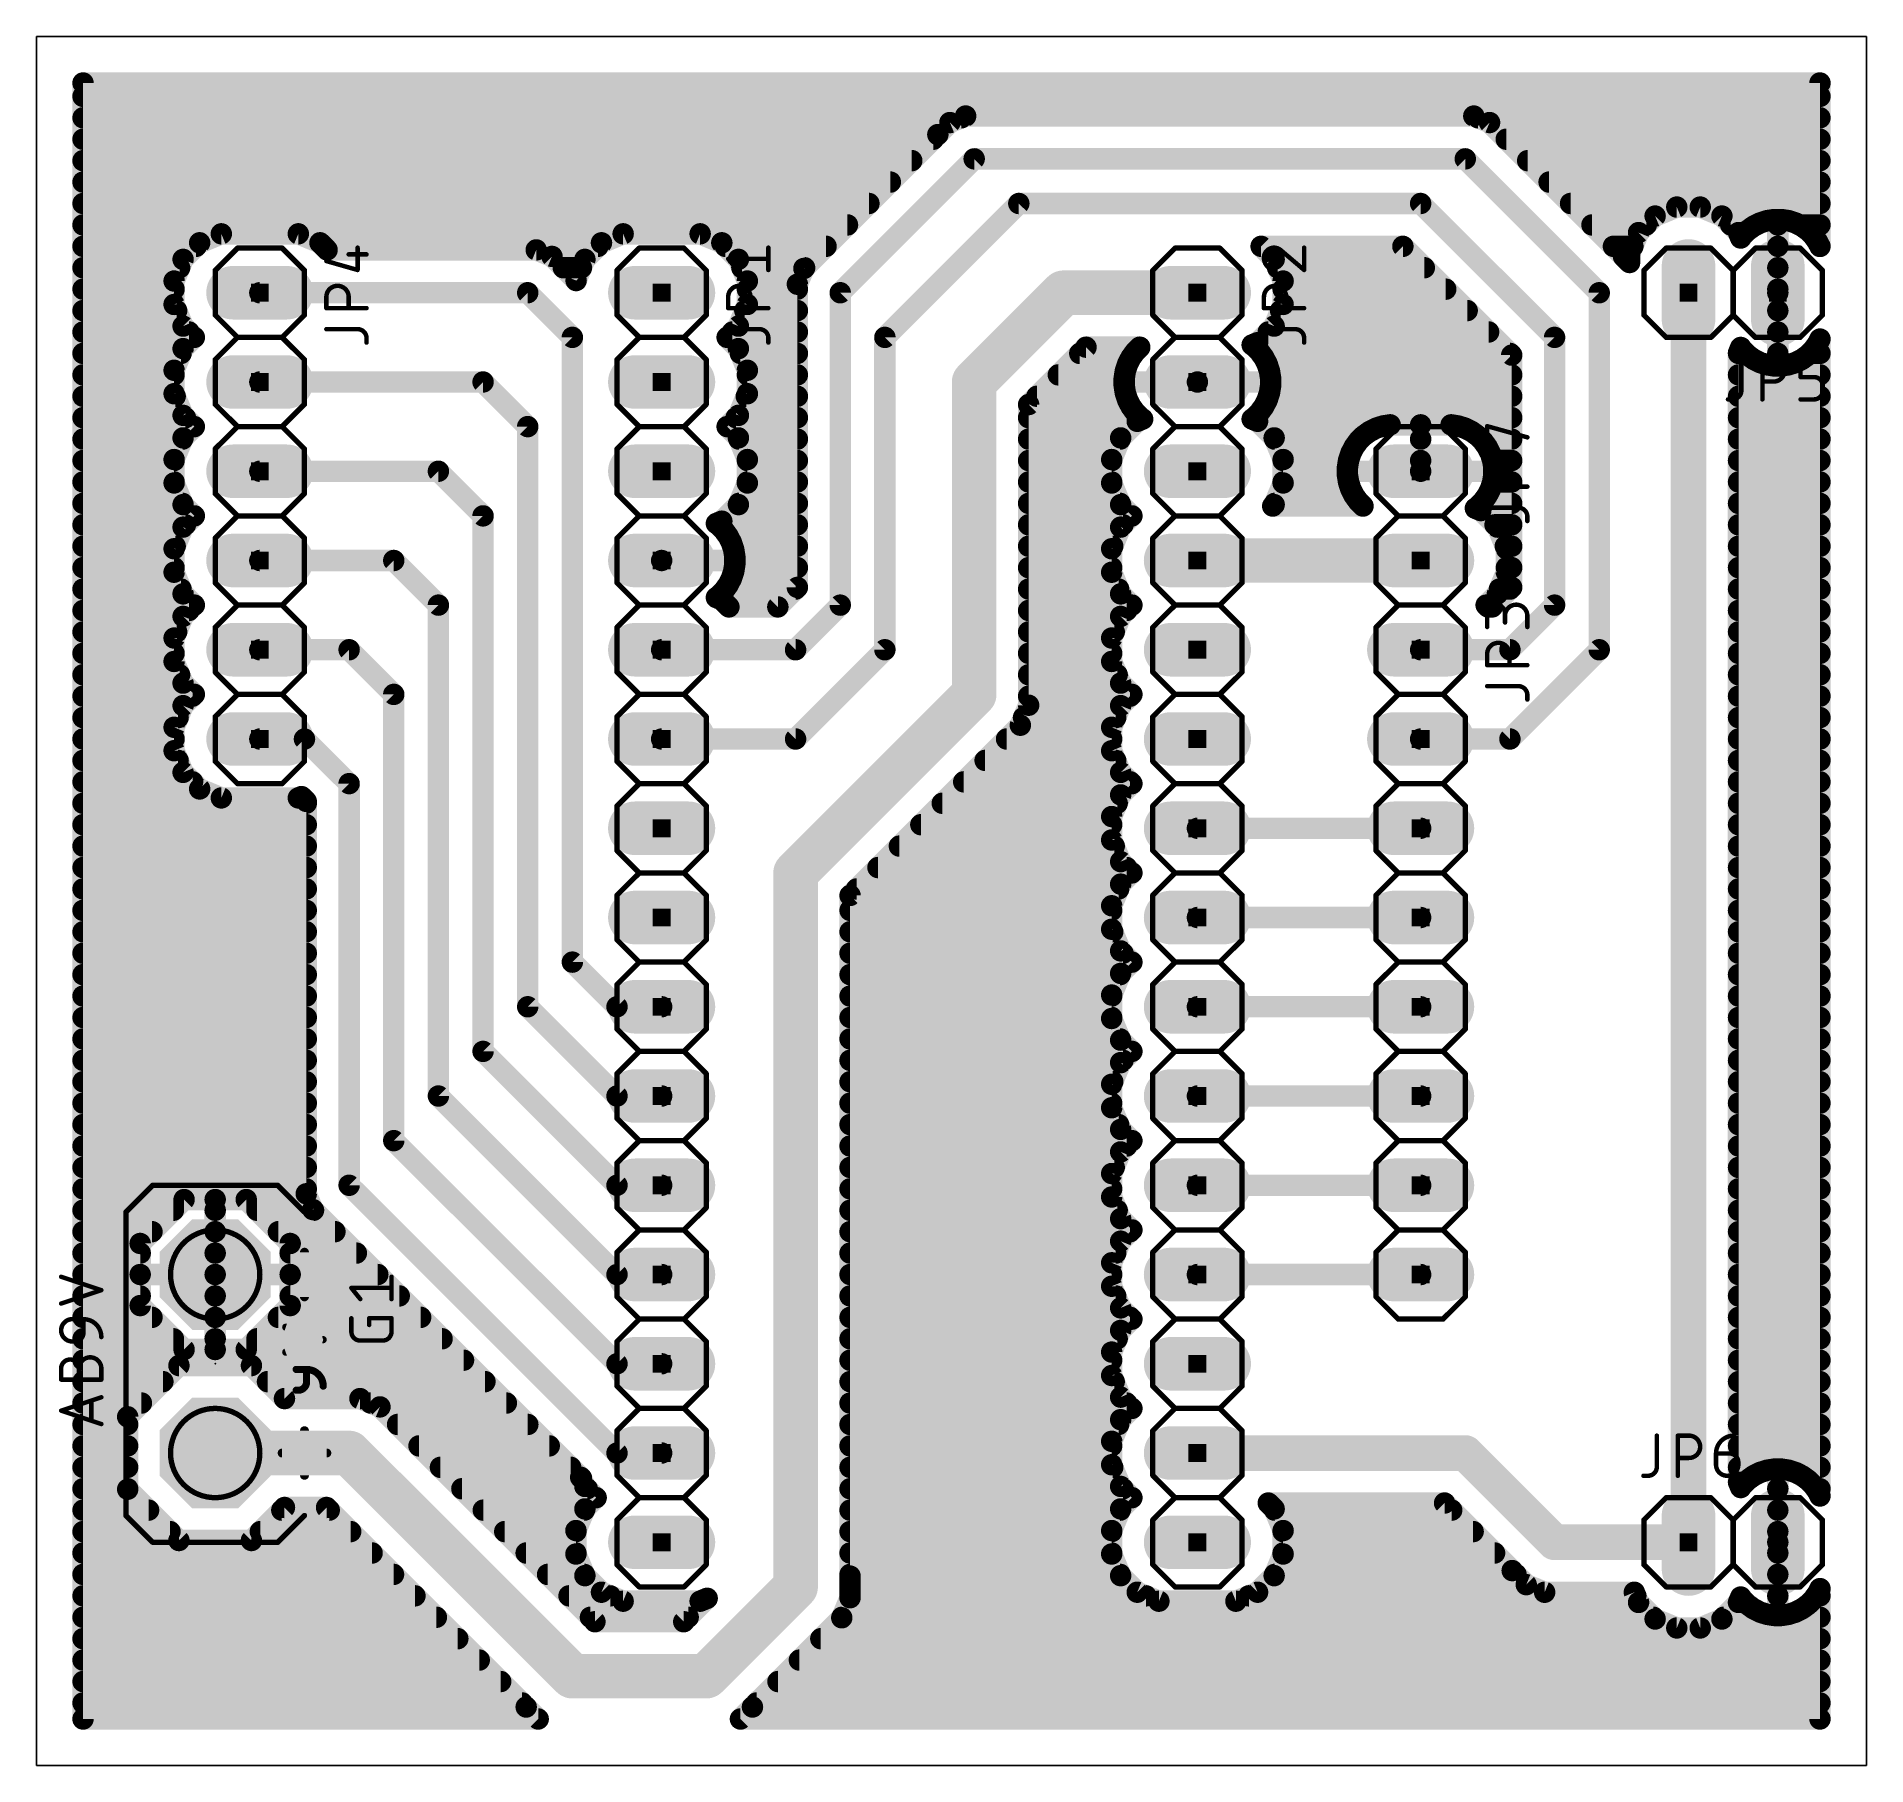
# Model space of a CAD drawing. Extents: x 2.5 to 54.6, y 1.3 to 50.5.
import ezdxf

# ---------------------------------------------------------------- set-up
doc = ezdxf.new("R2010")
doc.units = 0
for name, color, linetype in [('1', 12, 'CONTINUOUS'), ('17', 110, 'CONTINUOUS'), ('20', 31, 'CONTINUOUS'), ('21', 253, 'CONTINUOUS'), ('23', 53, 'CONTINUOUS'), ('25', 253, 'CONTINUOUS'), ('27', 253, 'CONTINUOUS'), ('51', 253, 'CONTINUOUS')]:
    doc.layers.add(name, color=color, linetype=linetype)

# ---------------------------------------------------------------- blocks, each defined once
blk = doc.blocks.new('OCTAGONP')
at = {"const_width": 0.5}
blk.add_lwpolyline([(-0.25, -0.1036), (-0.25, 0.1036), (-0.1036, 0.25), (0.1036, 0.25), (0.25, 0.1036), (0.25, -0.1036), (0.1036, -0.25), (-0.1036, -0.25), (-0.25, -0.1036), (-0.25, 0.1036)], dxfattribs=at)
blk = doc.blocks.new('RECT')
blk.add_solid([(-0.5, -0.5), (0.5, -0.5), (-0.5, 0.5), (0.5, 0.5)])
blk = doc.blocks.new('LONGP100')
at = {"const_width": 1}
blk.add_lwpolyline([(-0.5, 0), (0.5, 0)], dxfattribs=at)
at = {"const_width": 0.5}
for points in [[(-0.5, 0.25, 1), (-0.5, -0.25)], [(0.5, -0.25, 1), (0.5, 0.25)]]:
    blk.add_lwpolyline(points, format="xyb", dxfattribs=at)

msp = doc.modelspace()

# ---------------------------------------------------------------- linework, layer by layer
at = {"layer": '1'}
for points, const_width in [([(3.8608, 2.5908), (3.8608, 49.1492)], 0.6096), ([(3.8608, 49.1492), (53.2692, 49.1492)], 0.6096), ([(53.2692, 49.1492), (53.2692, 44.4977)], 0.6096), ([(3.8608, 48.768), (53.2692, 48.768)], 0.6096), ([(3.8608, 48.1584), (28.8449, 48.1584)], 0.6096), ([(28.9675, 48.2092), (28.5194, 48.0236)], 0.6096), ([(43.4225, 48.2092), (28.9675, 48.2092)], 0.6096), ([(43.8706, 48.0236), (43.4225, 48.2092)], 0.6096), ([(43.5451, 48.1584), (53.2692, 48.1584)], 0.6096), ([(28.1764, 47.6806), (24.3664, 43.8706)], 0.6096), ([(28.5194, 48.0236), (28.1764, 47.6806)], 0.6096), ([(47.6806, 44.2136), (43.8706, 48.0236)], 0.6096), ([(3.8608, 47.5488), (28.0446, 47.5488)], 0.6096), ([(44.3454, 47.5488), (53.2692, 47.5488)], 0.6096), ([(3.8608, 46.9392), (27.435, 46.9392)], 0.6096), ([(25.4, 43.18), (29.21, 46.99)], 0.6096), ([(29.21, 46.99), (43.18, 46.99)], 0.6096), ([(43.18, 46.99), (46.99, 43.18)], 0.6096), ([(44.955, 46.9392), (53.2692, 46.9392)], 0.6096), ([(3.8608, 46.3296), (26.8254, 46.3296)], 0.6096), ([(45.5646, 46.3296), (53.2692, 46.3296)], 0.6096), ([(3.8608, 45.72), (26.2158, 45.72)], 0.6096), ([(26.67, 41.91), (30.48, 45.72)], 0.6096), ([(30.48, 45.72), (41.91, 45.72)], 0.6096), ([(41.91, 45.72), (45.72, 41.91)], 0.6096), ([(46.1742, 45.72), (53.2692, 45.72)], 0.6096), ([(49.1965, 45.6184), (48.5804, 45.3632)], 0.6096), ([(49.8635, 45.6184), (49.1965, 45.6184)], 0.6096), ([(50.4796, 45.3632), (49.8635, 45.6184)], 0.6096), ([(3.8608, 45.1104), (25.6062, 45.1104)], 0.6096), ([(46.7838, 45.1104), (48.3276, 45.1104)], 0.6096), ([(48.5804, 45.3632), (48.1088, 44.8916)], 0.6096), ([(50.9512, 44.8916), (50.4796, 45.3632)], 0.6096), ([(50.7324, 45.1104), (51.4538, 45.1104)], 0.6096), ([(51.3777, 45.0716), (51.2096, 44.9494)], 0.6096), ([(51.563, 45.166), (51.3777, 45.0716)], 0.6096), ([(51.7607, 45.2303), (51.563, 45.166)], 0.6096), ([(51.966, 45.2628), (51.7607, 45.2303)], 0.6096), ([(52.07, 45.2628), (51.966, 45.2628)], 0.6096), ([(52.174, 45.2628), (52.07, 45.2628)], 0.6096), ([(52.07, 45.2628), (52.07, 43.18)], 0.6096), ([(52.07, 43.18), (52.07, 45.2628)], 0.6096), ([(52.07, 45.1104), (52.07, 45.1104)], 0.6096), ([(52.3793, 45.2303), (52.174, 45.2628)], 0.6096), ([(52.577, 45.166), (52.3793, 45.2303)], 0.6096), ([(52.7623, 45.0716), (52.577, 45.166)], 0.6096), ([(52.6862, 45.1104), (53.2692, 45.1104)], 0.6096), ([(52.9304, 44.9494), (52.7623, 45.0716)], 0.6096), ([(3.8608, 44.5008), (7.078, 44.5008)], 0.6096), ([(7.1784, 44.6012), (6.7068, 44.1296)], 0.6096), ([(7.7945, 44.8564), (7.1784, 44.6012)], 0.6096), ([(9.9855, 44.8564), (7.7945, 44.8564)], 0.6096), ([(10.6016, 44.6012), (9.9855, 44.8564)], 0.6096), ([(10.8036, 44.3992), (10.6016, 44.6012)], 0.6096), ([(10.702, 44.5008), (18.508, 44.5008)], 0.6096), ([(18.6084, 44.6012), (18.1368, 44.1296)], 0.6096), ([(19.2245, 44.8564), (18.6084, 44.6012)], 0.6096), ([(21.4155, 44.8564), (19.2245, 44.8564)], 0.6096), ([(22.0316, 44.6012), (21.4155, 44.8564)], 0.6096), ([(22.5032, 44.1296), (22.0316, 44.6012)], 0.6096), ([(22.132, 44.5008), (24.9966, 44.5008)], 0.6096), ([(37.7432, 44.1296), (37.372, 44.5008)], 0.6096), ([(37.372, 44.5008), (41.405, 44.5008)], 0.6096), ([(41.405, 44.5008), (44.5008, 41.405)], 0.6096), ([(47.3934, 44.5008), (47.9469, 44.5008)], 0.6096), ([(48.1088, 44.8916), (47.8536, 44.2755)], 0.6096), ([(51.0151, 44.7372), (50.9512, 44.8916)], 0.6096), ([(51.0626, 44.8024), (51.0151, 44.7372)], 0.6096), ([(51.2096, 44.9494), (51.0626, 44.8024)], 0.6096), ([(52.07, 44.5008), (52.07, 44.5008)], 0.6096), ([(53.0774, 44.8024), (52.9304, 44.9494)], 0.6096), ([(53.1996, 44.6343), (53.0774, 44.8024)], 0.6096), ([(53.2692, 44.4977), (53.1996, 44.6343)], 0.6096), ([(53.2676, 44.5008), (53.2692, 44.5008)], 0.6096), ([(6.7068, 44.1296), (6.4516, 43.5135)], 0.6096), ([(16.7525, 44.3992), (10.8036, 44.3992)], 0.6096), ([(17.2006, 44.2136), (16.7525, 44.3992)], 0.6096), ([(17.8872, 43.527), (17.2006, 44.2136)], 0.6096), ([(18.1368, 44.1296), (17.8872, 43.527)], 0.6096), ([(22.7584, 43.5135), (22.5032, 44.1296)], 0.6096), ([(37.9984, 43.5135), (37.7432, 44.1296)], 0.6096), ([(47.8536, 44.0406), (47.6806, 44.2136)], 0.6096), ([(47.8536, 44.2755), (47.8536, 44.0406)], 0.6096), ([(3.8608, 43.8912), (6.6081, 43.8912)], 0.6096), ([(6.4516, 43.5135), (6.4516, 42.8465)], 0.6096), ([(17.523, 43.8912), (18.0381, 43.8912)], 0.6096), ([(22.6019, 43.8912), (24.387, 43.8912)], 0.6096), ([(22.7584, 42.8465), (22.7584, 43.5135)], 0.6096), ([(24.3664, 43.8706), (24.1808, 43.4225)], 0.6096), ([(24.1808, 43.4225), (24.1808, 34.795)], 0.6096), ([(31.75, 43.18), (29.21, 40.64)], 1.27), ([(35.56, 43.18), (31.75, 43.18)], 1.27), ([(37.8419, 43.8912), (42.0146, 43.8912)], 0.6096), ([(37.9984, 42.8465), (37.9984, 43.5135)], 0.6096), ([(52.07, 43.8912), (52.07, 43.8912)], 0.6096), ([(3.8608, 43.2816), (6.4516, 43.2816)], 0.6096), ([(8.89, 43.18), (16.51, 43.18)], 0.6096), ([(16.51, 43.18), (17.78, 41.91)], 0.6096), ([(22.7584, 43.2816), (24.1808, 43.2816)], 0.6096), ([(25.4, 34.29), (25.4, 43.18)], 0.6096), ([(37.9984, 43.2816), (42.6242, 43.2816)], 0.6096), ([(46.99, 43.18), (46.99, 33.02)], 0.6096), ([(49.53, 43.18), (49.53, 7.62)], 1.016), ([(52.07, 43.2816), (52.07, 43.2816)], 0.6096), ([(52.07, 43.18), (52.07, 43.18)], 0.6096), ([(52.07, 41.0972), (52.07, 43.18)], 0.6096), ([(52.07, 43.18), (52.07, 43.18)], 0.6096), ([(52.07, 43.18), (52.07, 41.0972)], 0.6096), ([(3.8608, 42.672), (6.5239, 42.672)], 0.6096), ([(6.4516, 42.8465), (6.7068, 42.2304)], 0.6096), ([(22.5032, 42.2304), (22.7584, 42.8465)], 0.6096), ([(22.6861, 42.672), (24.1808, 42.672)], 0.6096), ([(37.7432, 42.2304), (37.9984, 42.8465)], 0.6096), ([(37.9261, 42.672), (43.2338, 42.672)], 0.6096), ([(52.07, 42.672), (52.07, 42.672)], 0.6096), ([(3.8608, 42.0624), (6.8748, 42.0624)], 0.6096), ([(6.7068, 42.2304), (7.0272, 41.91)], 0.6096), ([(7.0272, 41.91), (6.7068, 41.5896)], 0.6096), ([(17.78, 41.91), (17.78, 24.13)], 0.6096), ([(22.1828, 41.91), (22.5032, 42.2304)], 0.6096), ([(22.5032, 41.5896), (22.1828, 41.91)], 0.6096), ([(22.3352, 42.0624), (24.1808, 42.0624)], 0.6096), ([(26.67, 33.02), (26.67, 41.91)], 0.6096), ([(37.2716, 41.7588), (37.7432, 42.2304)], 0.6096), ([(37.5752, 42.0624), (43.8434, 42.0624)], 0.6096), ([(45.72, 41.91), (45.72, 34.29)], 0.6096), ([(52.07, 42.0624), (52.07, 42.0624)], 0.6096), ([(53.1996, 41.7257), (53.2692, 41.8623)], 0.6096), ([(53.2692, 41.8623), (53.2692, 8.9377)], 0.6096), ([(3.8608, 41.4528), (6.6502, 41.4528)], 0.6096), ([(6.7068, 41.5896), (6.4516, 40.9735)], 0.6096), ([(22.7584, 40.9735), (22.5032, 41.5896)], 0.6096), ([(22.5598, 41.4528), (24.1808, 41.4528)], 0.6096), ([(30.7594, 39.9982), (32.3918, 41.6306)], 0.6096), ([(32.214, 41.4528), (33.7559, 41.4528)], 0.6096), ([(32.3918, 41.6306), (33.9207, 41.6306)], 0.6096), ([(33.7906, 41.5004), (33.6684, 41.3323)], 0.6096), ([(33.9207, 41.6306), (33.7906, 41.5004)], 0.6096), ([(37.1172, 41.6949), (37.2716, 41.7588)], 0.6096), ([(37.1824, 41.6474), (37.1172, 41.6949)], 0.6096), ([(37.3294, 41.5004), (37.1824, 41.6474)], 0.6096), ([(37.4516, 41.3323), (37.3294, 41.5004)], 0.6096), ([(37.3641, 41.4528), (44.453, 41.4528)], 0.6096), ([(44.5008, 41.405), (44.5008, 34.795)], 0.6096), ([(50.9524, 41.4713), (51.0151, 41.6228)], 0.6096), ([(50.9524, 9.3287), (50.9524, 41.4713)], 0.6096), ([(50.9524, 41.4528), (51.1673, 41.4528)], 0.6096), ([(51.0151, 41.6228), (51.0626, 41.5576)], 0.6096), ([(51.0626, 41.5576), (51.2096, 41.4106)], 0.6096), ([(51.2096, 41.4106), (51.3777, 41.2884)], 0.6096), ([(52.07, 41.4528), (52.07, 41.4528)], 0.6096), ([(52.7623, 41.2884), (52.9304, 41.4106)], 0.6096), ([(52.9304, 41.4106), (53.0774, 41.5576)], 0.6096), ([(52.9727, 41.4528), (53.2692, 41.4528)], 0.6096), ([(53.0774, 41.5576), (53.1996, 41.7257)], 0.6096), ([(3.8608, 40.8432), (6.4516, 40.8432)], 0.6096), ([(6.4516, 40.9735), (6.4516, 40.3065)], 0.6096), ([(22.7584, 40.3065), (22.7584, 40.9735)], 0.6096), ([(22.7584, 40.8432), (24.1808, 40.8432)], 0.6096), ([(29.21, 40.64), (29.21, 31.75)], 1.27), ([(31.6044, 40.8432), (33.4929, 40.8432)], 0.6096), ([(33.5097, 40.9493), (33.4772, 40.744)], 0.6096), ([(33.574, 41.147), (33.5097, 40.9493)], 0.6096), ([(33.6684, 41.3323), (33.574, 41.147)], 0.6096), ([(37.546, 41.147), (37.4516, 41.3323)], 0.6096), ([(37.6103, 40.9493), (37.546, 41.147)], 0.6096), ([(37.6428, 40.744), (37.6103, 40.9493)], 0.6096), ([(37.6271, 40.8432), (44.5008, 40.8432)], 0.6096), ([(50.9524, 40.8432), (53.2692, 40.8432)], 0.6096), ([(51.3777, 41.2884), (51.563, 41.194)], 0.6096), ([(51.563, 41.194), (51.7607, 41.1297)], 0.6096), ([(51.7607, 41.1297), (51.966, 41.0972)], 0.6096), ([(51.966, 41.0972), (52.07, 41.0972)], 0.6096), ([(52.07, 41.0972), (52.174, 41.0972)], 0.6096), ([(52.174, 41.0972), (52.3793, 41.1297)], 0.6096), ([(52.3793, 41.1297), (52.577, 41.194)], 0.6096), ([(52.577, 41.194), (52.7623, 41.2884)], 0.6096), ([(6.4516, 40.3065), (6.7068, 39.6904)], 0.6096), ([(8.89, 40.64), (15.24, 40.64)], 0.6096), ([(15.24, 40.64), (16.51, 39.37)], 0.6096), ([(22.5032, 39.6904), (22.7584, 40.3065)], 0.6096), ([(33.4772, 40.744), (33.4772, 40.64)], 0.6096), ([(33.4772, 40.64), (35.56, 40.64)], 0.6096), ([(35.56, 40.64), (33.4772, 40.64)], 0.6096), ([(33.4772, 40.64), (33.4772, 40.536)], 0.6096), ([(33.4772, 40.536), (33.5097, 40.3307)], 0.6096), ([(33.5097, 40.3307), (33.574, 40.133)], 0.6096), ([(35.56, 40.64), (35.56, 40.64)], 0.6096), ([(37.6428, 40.64), (35.56, 40.64)], 0.6096), ([(35.56, 40.64), (35.56, 40.64)], 0.6096), ([(35.56, 40.64), (37.6428, 40.64)], 0.6096), ([(37.546, 40.133), (37.6103, 40.3307)], 0.6096), ([(37.6103, 40.3307), (37.6428, 40.536)], 0.6096), ([(37.6428, 40.64), (37.6428, 40.744)], 0.6096), ([(37.6428, 40.536), (37.6428, 40.64)], 0.6096), ([(3.8608, 40.2336), (6.4818, 40.2336)], 0.6096), ([(22.7282, 40.2336), (24.1808, 40.2336)], 0.6096), ([(30.7594, 31.4418), (30.7594, 39.9982)], 0.6096), ([(30.9948, 40.2336), (33.5413, 40.2336)], 0.6096), ([(33.574, 40.133), (33.6684, 39.9477)], 0.6096), ([(33.6684, 39.9477), (33.7906, 39.7796)], 0.6096), ([(33.7906, 39.7796), (33.9376, 39.6326)], 0.6096), ([(37.1824, 39.6326), (37.3294, 39.7796)], 0.6096), ([(37.3294, 39.7796), (37.4516, 39.9477)], 0.6096), ([(37.4516, 39.9477), (37.546, 40.133)], 0.6096), ([(37.5787, 40.2336), (44.5008, 40.2336)], 0.6096), ([(50.9524, 40.2336), (53.2692, 40.2336)], 0.6096), ([(3.8608, 39.624), (6.7732, 39.624)], 0.6096), ([(6.7068, 39.6904), (7.0272, 39.37)], 0.6096), ([(7.0272, 39.37), (6.7068, 39.0496)], 0.6096), ([(16.51, 39.37), (16.51, 22.86)], 0.6096), ([(22.1828, 39.37), (22.5032, 39.6904)], 0.6096), ([(22.5032, 39.0496), (22.1828, 39.37)], 0.6096), ([(22.4368, 39.624), (24.1808, 39.624)], 0.6096), ([(30.7594, 39.624), (33.9493, 39.624)], 0.6096), ([(33.8484, 39.5212), (33.3768, 39.0496)], 0.6096), ([(34.0028, 39.5851), (33.8484, 39.5212)], 0.6096), ([(33.9376, 39.6326), (34.0028, 39.5851)], 0.6096), ([(37.1172, 39.5851), (37.1824, 39.6326)], 0.6096), ([(37.2716, 39.5212), (37.1172, 39.5851)], 0.6096), ([(37.1707, 39.624), (44.5008, 39.624)], 0.6096), ([(37.7432, 39.0496), (37.2716, 39.5212)], 0.6096), ([(40.641, 39.324), (40.4557, 39.2296)], 0.6096), ([(40.8387, 39.3883), (40.641, 39.324)], 0.6096), ([(41.044, 39.4208), (40.8387, 39.3883)], 0.6096), ([(41.91, 39.4208), (41.044, 39.4208)], 0.6096), ([(42.776, 39.4208), (41.91, 39.4208)], 0.6096), ([(41.91, 39.4208), (41.91, 38.1)], 0.6096), ([(41.91, 38.1), (41.91, 39.4208)], 0.6096), ([(42.9813, 39.3883), (42.776, 39.4208)], 0.6096), ([(43.179, 39.324), (42.9813, 39.3883)], 0.6096), ([(43.3643, 39.2296), (43.179, 39.324)], 0.6096), ([(50.9524, 39.624), (53.2692, 39.624)], 0.6096), ([(3.8608, 39.0144), (6.6922, 39.0144)], 0.6096), ([(6.7068, 39.0496), (6.4516, 38.4335)], 0.6096), ([(22.7584, 38.4335), (22.5032, 39.0496)], 0.6096), ([(22.5178, 39.0144), (24.1808, 39.0144)], 0.6096), ([(30.7594, 39.0144), (33.3622, 39.0144)], 0.6096), ([(33.3768, 39.0496), (33.1216, 38.4335)], 0.6096), ([(37.9984, 38.4335), (37.7432, 39.0496)], 0.6096), ([(37.7578, 39.0144), (40.1945, 39.0144)], 0.6096), ([(40.0184, 38.7923), (39.924, 38.607)], 0.6096), ([(40.1406, 38.9604), (40.0184, 38.7923)], 0.6096), ([(40.2876, 39.1074), (40.1406, 38.9604)], 0.6096), ([(40.4557, 39.2296), (40.2876, 39.1074)], 0.6096), ([(41.91, 39.0144), (41.91, 39.0144)], 0.6096), ([(43.5324, 39.1074), (43.3643, 39.2296)], 0.6096), ([(43.6794, 38.9604), (43.5324, 39.1074)], 0.6096), ([(43.6255, 39.0144), (44.5008, 39.0144)], 0.6096), ([(43.8016, 38.7923), (43.6794, 38.9604)], 0.6096), ([(43.896, 38.607), (43.8016, 38.7923)], 0.6096), ([(50.9524, 39.0144), (53.2692, 39.0144)], 0.6096), ([(3.8608, 38.4048), (6.4516, 38.4048)], 0.6096), ([(6.4516, 38.4335), (6.4516, 37.7665)], 0.6096), ([(22.7584, 37.7665), (22.7584, 38.4335)], 0.6096), ([(22.7584, 38.4048), (24.1808, 38.4048)], 0.6096), ([(30.7594, 38.4048), (33.1216, 38.4048)], 0.6096), ([(33.1216, 38.4335), (33.1216, 37.7665)], 0.6096), ([(37.9984, 37.7665), (37.9984, 38.4335)], 0.6096), ([(37.9984, 38.4048), (39.859, 38.4048)], 0.6096), ([(39.8597, 38.4093), (39.8272, 38.2039)], 0.6096), ([(39.924, 38.607), (39.8597, 38.4093)], 0.6096), ([(41.91, 38.4048), (41.91, 38.4048)], 0.6096), ([(43.9603, 38.4093), (43.896, 38.607)], 0.6096), ([(43.9928, 38.2039), (43.9603, 38.4093)], 0.6096), ([(43.961, 38.4048), (44.5008, 38.4048)], 0.6096), ([(50.9524, 38.4048), (53.2692, 38.4048)], 0.6096), ([(3.8608, 37.7952), (6.4516, 37.7952)], 0.6096), ([(6.4516, 37.7665), (6.7068, 37.1504)], 0.6096), ([(8.89, 38.1), (13.97, 38.1)], 0.6096), ([(13.97, 38.1), (15.24, 36.83)], 0.6096), ([(22.5032, 37.1504), (22.7584, 37.7665)], 0.6096), ([(22.7584, 37.7952), (24.1808, 37.7952)], 0.6096), ([(30.7594, 37.7952), (33.1216, 37.7952)], 0.6096), ([(33.1216, 37.7665), (33.3768, 37.1504)], 0.6096), ([(37.7432, 37.1504), (37.9984, 37.7665)], 0.6096), ([(37.9984, 37.7952), (39.859, 37.7952)], 0.6096), ([(39.8272, 38.2039), (39.8272, 38.1)], 0.6096), ([(39.8272, 38.1), (41.91, 38.1)], 0.6096), ([(41.91, 38.1), (39.8272, 38.1)], 0.6096), ([(39.8272, 38.1), (39.8272, 37.996)], 0.6096), ([(39.8272, 37.996), (39.8597, 37.7907)], 0.6096), ([(39.8597, 37.7907), (39.924, 37.593)], 0.6096), ([(43.9928, 38.1), (41.91, 38.1)], 0.6096), ([(41.91, 38.1), (41.91, 38.1)], 0.6096), ([(41.91, 38.1), (43.9928, 38.1)], 0.6096), ([(41.91, 38.1), (41.91, 38.1)], 0.6096), ([(41.91, 38.1), (41.91, 38.1)], 0.6096), ([(43.896, 37.593), (43.9603, 37.7907)], 0.6096), ([(43.9603, 37.7907), (43.9928, 37.996)], 0.6096), ([(43.961, 37.7952), (44.5008, 37.7952)], 0.6096), ([(43.9928, 38.1), (43.9928, 38.2039)], 0.6096), ([(43.9928, 37.996), (43.9928, 38.1)], 0.6096), ([(50.9524, 37.7952), (53.2692, 37.7952)], 0.6096), ([(3.8608, 37.1856), (6.6922, 37.1856)], 0.6096), ([(22.5178, 37.1856), (24.1808, 37.1856)], 0.6096), ([(30.7594, 37.1856), (33.3622, 37.1856)], 0.6096), ([(37.7578, 37.1856), (40.1945, 37.1856)], 0.6096), ([(39.924, 37.593), (40.0184, 37.4077)], 0.6096), ([(40.0184, 37.4077), (40.1406, 37.2396)], 0.6096), ([(40.1406, 37.2396), (40.2707, 37.1094)], 0.6096), ([(43.5324, 37.0926), (43.6794, 37.2396)], 0.6096), ([(43.6255, 37.1856), (44.5008, 37.1856)], 0.6096), ([(43.6794, 37.2396), (43.8016, 37.4077)], 0.6096), ([(43.8016, 37.4077), (43.896, 37.593)], 0.6096), ([(50.9524, 37.1856), (53.2692, 37.1856)], 0.6096), ([(6.7068, 37.1504), (7.0272, 36.83)], 0.6096), ([(7.0272, 36.83), (6.7068, 36.5096)], 0.6096), ([(15.24, 36.83), (15.24, 21.59)], 0.6096), ([(21.8772, 36.6149), (22.0316, 36.6788)], 0.6096), ([(22.0316, 36.6788), (22.5032, 37.1504)], 0.6096), ([(33.3768, 37.1504), (33.6972, 36.83)], 0.6096), ([(33.6972, 36.83), (33.3768, 36.5096)], 0.6096), ([(37.7022, 37.1094), (37.7432, 37.1504)], 0.6096), ([(40.2707, 37.1094), (37.7022, 37.1094)], 0.6096), ([(43.4672, 37.0451), (43.5324, 37.0926)], 0.6096), ([(43.6216, 36.9812), (43.4672, 37.0451)], 0.6096), ([(44.0932, 36.5096), (43.6216, 36.9812)], 0.6096), ([(3.8608, 36.576), (6.7732, 36.576)], 0.6096), ([(6.7068, 36.5096), (6.4516, 35.8935)], 0.6096), ([(21.9424, 36.5674), (21.8772, 36.6149)], 0.6096), ([(21.9307, 36.576), (24.1808, 36.576)], 0.6096), ([(22.0894, 36.4204), (21.9424, 36.5674)], 0.6096), ([(22.2116, 36.2523), (22.0894, 36.4204)], 0.6096), ([(22.306, 36.067), (22.2116, 36.2523)], 0.6096), ([(30.7594, 36.576), (33.4432, 36.576)], 0.6096), ([(33.3768, 36.5096), (33.1216, 35.8935)], 0.6096), ([(44.0268, 36.576), (44.5008, 36.576)], 0.6096), ([(44.3484, 35.8935), (44.0932, 36.5096)], 0.6096), ([(50.9524, 36.576), (53.2692, 36.576)], 0.6096), ([(3.8608, 35.9664), (6.4818, 35.9664)], 0.6096), ([(6.4516, 35.8935), (6.4516, 35.2265)], 0.6096), ([(22.3703, 35.8693), (22.306, 36.067)], 0.6096), ([(22.3387, 35.9664), (24.1808, 35.9664)], 0.6096), ([(22.4028, 35.6639), (22.3703, 35.8693)], 0.6096), ([(22.4028, 35.56), (22.4028, 35.6639)], 0.6096), ([(30.7594, 35.9664), (33.1518, 35.9664)], 0.6096), ([(33.1216, 35.8935), (33.1216, 35.2265)], 0.6096), ([(35.56, 35.56), (41.91, 35.56)], 1.27), ([(44.3182, 35.9664), (44.5008, 35.9664)], 0.6096), ([(44.3484, 35.2265), (44.3484, 35.8935)], 0.6096), ([(50.9524, 35.9664), (53.2692, 35.9664)], 0.6096), ([(3.8608, 35.3568), (6.4516, 35.3568)], 0.6096), ([(6.4516, 35.2265), (6.7068, 34.6104)], 0.6096), ([(8.89, 35.56), (12.7, 35.56)], 0.6096), ([(12.7, 35.56), (13.97, 34.29)], 0.6096), ([(22.4028, 35.56), (20.32, 35.56)], 0.6096), ([(20.32, 35.56), (20.32, 35.56)], 0.6096), ([(20.32, 35.56), (22.4028, 35.56)], 0.6096), ([(22.306, 35.053), (22.3703, 35.2507)], 0.6096), ([(22.3703, 35.2507), (22.4028, 35.456)], 0.6096), ([(22.3871, 35.3568), (24.1808, 35.3568)], 0.6096), ([(22.4028, 35.456), (22.4028, 35.56)], 0.6096), ([(30.7594, 35.3568), (33.1216, 35.3568)], 0.6096), ([(33.1216, 35.2265), (33.3768, 34.6104)], 0.6096), ([(44.0932, 34.6104), (44.3484, 35.2265)], 0.6096), ([(44.3484, 35.3568), (44.5008, 35.3568)], 0.6096), ([(50.9524, 35.3568), (53.2692, 35.3568)], 0.6096), ([(3.8608, 34.7472), (6.6501, 34.7472)], 0.6096), ([(6.7068, 34.6104), (7.0272, 34.29)], 0.6096), ([(21.9424, 34.5526), (22.0894, 34.6996)], 0.6096), ([(22.0894, 34.6996), (22.2116, 34.8677)], 0.6096), ([(22.1241, 34.7472), (24.133, 34.7472)], 0.6096), ([(22.2116, 34.8677), (22.306, 35.053)], 0.6096), ([(24.1808, 34.795), (23.625, 34.2392)], 0.6096), ([(30.7594, 34.7472), (33.3201, 34.7472)], 0.6096), ([(33.3768, 34.6104), (33.6972, 34.29)], 0.6096), ([(43.7728, 34.29), (44.0932, 34.6104)], 0.6096), ([(44.5008, 34.795), (43.945, 34.2392)], 0.6096), ([(44.1498, 34.7472), (44.453, 34.7472)], 0.6096), ([(50.9524, 34.7472), (53.2692, 34.7472)], 0.6096), ([(3.8608, 34.1376), (6.8748, 34.1376)], 0.6096), ([(7.0272, 34.29), (6.7068, 33.9696)], 0.6096), ([(13.97, 34.29), (13.97, 20.32)], 0.6096), ([(21.8772, 34.5051), (21.9424, 34.5526)], 0.6096), ([(22.0316, 34.4412), (21.8772, 34.5051)], 0.6096), ([(22.2336, 34.2392), (22.0316, 34.4412)], 0.6096), ([(23.625, 34.2392), (22.2336, 34.2392)], 0.6096), ([(25.4, 34.29), (24.13, 33.02)], 0.6096), ([(30.7594, 34.1376), (33.5448, 34.1376)], 0.6096), ([(33.6972, 34.29), (33.3768, 33.9696)], 0.6096), ([(43.8236, 34.2392), (43.7728, 34.29)], 0.6096), ([(43.945, 34.2392), (43.8236, 34.2392)], 0.6096), ([(45.72, 34.29), (44.45, 33.02)], 0.6096), ([(50.9524, 34.1376), (53.2692, 34.1376)], 0.6096), ([(3.8608, 33.528), (6.5239, 33.528)], 0.6096), ([(6.7068, 33.9696), (6.4516, 33.3535)], 0.6096), ([(30.7594, 33.528), (33.1939, 33.528)], 0.6096), ([(33.3768, 33.9696), (33.1216, 33.3535)], 0.6096), ([(50.9524, 33.528), (53.2692, 33.528)], 0.6096), ([(6.4516, 33.3535), (6.4516, 32.6865)], 0.6096), ([(8.89, 33.02), (11.43, 33.02)], 0.6096), ([(11.43, 33.02), (12.7, 31.75)], 0.6096), ([(20.32, 33.02), (24.13, 33.02)], 0.6096), ([(26.67, 33.02), (24.13, 30.48)], 0.6096), ([(33.1216, 33.3535), (33.1216, 32.6865)], 0.6096), ([(44.45, 33.02), (41.91, 33.02)], 0.6096), ([(46.99, 33.02), (44.45, 30.48)], 0.6096), ([(3.8608, 32.9184), (6.4516, 32.9184)], 0.6096), ([(6.4516, 32.6865), (6.7068, 32.0704)], 0.6096), ([(30.7594, 32.9184), (33.1216, 32.9184)], 0.6096), ([(33.1216, 32.6865), (33.3768, 32.0704)], 0.6096), ([(50.9524, 32.9184), (53.2692, 32.9184)], 0.6096), ([(3.8608, 32.3088), (6.6081, 32.3088)], 0.6096), ([(6.7068, 32.0704), (7.0272, 31.75)], 0.6096), ([(29.21, 31.75), (24.13, 26.67)], 1.27), ([(30.7594, 32.3088), (33.2781, 32.3088)], 0.6096), ([(33.3768, 32.0704), (33.6972, 31.75)], 0.6096), ([(50.9524, 32.3088), (53.2692, 32.3088)], 0.6096), ([(3.8608, 31.6992), (6.9764, 31.6992)], 0.6096), ([(7.0272, 31.75), (6.7068, 31.4296)], 0.6096), ([(12.7, 31.75), (12.7, 19.05)], 0.6096), ([(30.7594, 31.6992), (33.6464, 31.6992)], 0.6096), ([(33.6972, 31.75), (33.3768, 31.4296)], 0.6096), ([(50.9524, 31.6992), (53.2692, 31.6992)], 0.6096), ([(3.8608, 31.0896), (6.566, 31.0896)], 0.6096), ([(6.7068, 31.4296), (6.4516, 30.8135)], 0.6096), ([(30.5235, 30.8723), (30.7594, 31.4418)], 0.6096), ([(30.6135, 31.0896), (33.236, 31.0896)], 0.6096), ([(33.3768, 31.4296), (33.1216, 30.8135)], 0.6096), ([(50.9524, 31.0896), (53.2692, 31.0896)], 0.6096), ([(3.8608, 30.48), (6.4516, 30.48)], 0.6096), ([(6.4516, 30.8135), (6.4516, 30.1465)], 0.6096), ([(8.89, 30.48), (10.16, 30.48)], 0.6096), ([(10.16, 30.48), (11.43, 29.21)], 0.6096), ([(20.32, 30.48), (24.13, 30.48)], 0.6096), ([(25.6794, 26.0282), (30.5235, 30.8723)], 0.6096), ([(30.1312, 30.48), (33.1216, 30.48)], 0.6096), ([(33.1216, 30.8135), (33.1216, 30.1465)], 0.6096), ([(44.45, 30.48), (41.91, 30.48)], 0.6096), ([(50.9524, 30.48), (53.2692, 30.48)], 0.6096), ([(6.4516, 30.1465), (6.7068, 29.5304)], 0.6096), ([(33.1216, 30.1465), (33.3768, 29.5304)], 0.6096), ([(3.8608, 29.8704), (6.566, 29.8704)], 0.6096), ([(6.7068, 29.5304), (7.1784, 29.0588)], 0.6096), ([(29.5216, 29.8704), (33.236, 29.8704)], 0.6096), ([(33.3768, 29.5304), (33.6972, 29.21)], 0.6096), ([(50.9524, 29.8704), (53.2692, 29.8704)], 0.6096), ([(3.8608, 29.2608), (6.9764, 29.2608)], 0.6096), ([(7.1784, 29.0588), (7.7945, 28.8036)], 0.6096), ([(11.43, 29.21), (11.43, 17.78)], 0.6096), ([(28.912, 29.2608), (33.6464, 29.2608)], 0.6096), ([(33.3768, 28.8896), (33.1216, 28.2735)], 0.6096), ([(33.6972, 29.21), (33.3768, 28.8896)], 0.6096), ([(50.9524, 29.2608), (53.2692, 29.2608)], 0.6096), ([(3.8608, 28.6512), (10.2108, 28.6512)], 0.6096), ([(7.7945, 28.8036), (9.9855, 28.8036)], 0.6096), ([(9.9855, 28.8036), (10.0751, 28.8407)], 0.6096), ([(10.0751, 28.8407), (10.2108, 28.705)], 0.6096), ([(10.2108, 28.705), (10.2108, 17.5375)], 0.6096), ([(28.3024, 28.6512), (33.2781, 28.6512)], 0.6096), ([(50.9524, 28.6512), (53.2692, 28.6512)], 0.6096), ([(3.8608, 28.0416), (10.2108, 28.0416)], 0.6096), ([(27.6928, 28.0416), (33.1216, 28.0416)], 0.6096), ([(33.1216, 28.2735), (33.1216, 27.6065)], 0.6096), ([(35.56, 27.94), (41.91, 27.94)], 0.6096), ([(50.9524, 28.0416), (53.2692, 28.0416)], 0.6096), ([(3.8608, 27.432), (10.2108, 27.432)], 0.6096), ([(27.0832, 27.432), (33.1939, 27.432)], 0.6096), ([(33.1216, 27.6065), (33.3768, 26.9904)], 0.6096), ([(50.9524, 27.432), (53.2692, 27.432)], 0.6096), ([(3.8608, 26.8224), (10.2108, 26.8224)], 0.6096), ([(24.13, 26.67), (24.13, 6.35)], 1.27), ([(26.4736, 26.8224), (33.5448, 26.8224)], 0.6096), ([(33.3768, 26.9904), (33.6972, 26.67)], 0.6096), ([(50.9524, 26.8224), (53.2692, 26.8224)], 0.6096), ([(33.3768, 26.3496), (33.1216, 25.7335)], 0.6096), ([(33.6972, 26.67), (33.3768, 26.3496)], 0.6096), ([(3.8608, 26.2128), (10.2108, 26.2128)], 0.6096), ([(25.6794, 6.6582), (25.6794, 26.0282)], 0.6096), ([(25.864, 26.2128), (33.3202, 26.2128)], 0.6096), ([(33.1216, 25.7335), (33.1216, 25.0665)], 0.6096), ([(50.9524, 26.2128), (53.2692, 26.2128)], 0.6096), ([(3.8608, 25.6032), (10.2108, 25.6032)], 0.6096), ([(25.6794, 25.6032), (33.1216, 25.6032)], 0.6096), ([(35.56, 25.4), (41.91, 25.4)], 0.6096), ([(50.9524, 25.6032), (53.2692, 25.6032)], 0.6096), ([(3.8608, 24.9936), (10.2108, 24.9936)], 0.6096), ([(25.6794, 24.9936), (33.1518, 24.9936)], 0.6096), ([(33.1216, 25.0665), (33.3768, 24.4504)], 0.6096), ([(50.9524, 24.9936), (53.2692, 24.9936)], 0.6096), ([(3.8608, 24.384), (10.2108, 24.384)], 0.6096), ([(25.6794, 24.384), (33.4432, 24.384)], 0.6096), ([(33.3768, 24.4504), (33.6972, 24.13)], 0.6096), ([(50.9524, 24.384), (53.2692, 24.384)], 0.6096), ([(3.8608, 23.7744), (10.2108, 23.7744)], 0.6096), ([(19.05, 22.86), (17.78, 24.13)], 0.6096), ([(25.6794, 23.7744), (33.3622, 23.7744)], 0.6096), ([(33.3768, 23.8096), (33.1216, 23.1935)], 0.6096), ([(33.6972, 24.13), (33.3768, 23.8096)], 0.6096), ([(50.9524, 23.7744), (53.2692, 23.7744)], 0.6096), ([(3.8608, 23.1648), (10.2108, 23.1648)], 0.6096), ([(25.6794, 23.1648), (33.1216, 23.1648)], 0.6096), ([(33.1216, 23.1935), (33.1216, 22.5265)], 0.6096), ([(50.9524, 23.1648), (53.2692, 23.1648)], 0.6096), ([(19.05, 20.32), (16.51, 22.86)], 0.6096), ([(19.05, 22.86), (20.32, 22.86)], 0.6096), ([(35.56, 22.86), (41.91, 22.86)], 0.6096), ([(3.8608, 22.5552), (10.2108, 22.5552)], 0.6096), ([(25.6794, 22.5552), (33.1216, 22.5552)], 0.6096), ([(33.1216, 22.5265), (33.3768, 21.9104)], 0.6096), ([(50.9524, 22.5552), (53.2692, 22.5552)], 0.6096), ([(3.8608, 21.9456), (10.2108, 21.9456)], 0.6096), ([(15.24, 21.59), (19.05, 17.78)], 0.6096), ([(25.6794, 21.9456), (33.3622, 21.9456)], 0.6096), ([(33.3768, 21.9104), (33.6972, 21.59)], 0.6096), ([(33.6972, 21.59), (33.3768, 21.2696)], 0.6096), ([(50.9524, 21.9456), (53.2692, 21.9456)], 0.6096), ([(3.8608, 21.336), (10.2108, 21.336)], 0.6096), ([(25.6794, 21.336), (33.4432, 21.336)], 0.6096), ([(33.3768, 21.2696), (33.1216, 20.6535)], 0.6096), ([(50.9524, 21.336), (53.2692, 21.336)], 0.6096), ([(3.8608, 20.7264), (10.2108, 20.7264)], 0.6096), ([(25.6794, 20.7264), (33.1518, 20.7264)], 0.6096), ([(33.1216, 20.6535), (33.1216, 19.9865)], 0.6096), ([(50.9524, 20.7264), (53.2692, 20.7264)], 0.6096), ([(3.8608, 20.1168), (10.2108, 20.1168)], 0.6096), ([(13.97, 20.32), (19.05, 15.24)], 0.6096), ([(19.05, 20.32), (20.32, 20.32)], 0.6096), ([(25.6794, 20.1168), (33.1216, 20.1168)], 0.6096), ([(35.56, 20.32), (41.91, 20.32)], 0.6096), ([(50.9524, 20.1168), (53.2692, 20.1168)], 0.6096), ([(3.8608, 19.5072), (10.2108, 19.5072)], 0.6096), ([(25.6794, 19.5072), (33.3201, 19.5072)], 0.6096), ([(33.1216, 19.9865), (33.3768, 19.3704)], 0.6096), ([(50.9524, 19.5072), (53.2692, 19.5072)], 0.6096), ([(12.7, 19.05), (19.05, 12.7)], 0.6096), ([(33.3768, 19.3704), (33.6972, 19.05)], 0.6096), ([(33.6972, 19.05), (33.3768, 18.7296)], 0.6096), ([(3.8608, 18.8976), (10.2108, 18.8976)], 0.6096), ([(25.6794, 18.8976), (33.5448, 18.8976)], 0.6096), ([(33.3768, 18.7296), (33.1216, 18.1135)], 0.6096), ([(50.9524, 18.8976), (53.2692, 18.8976)], 0.6096), ([(3.8608, 18.288), (10.2108, 18.288)], 0.6096), ([(25.6794, 18.288), (33.1939, 18.288)], 0.6096), ([(33.1216, 18.1135), (33.1216, 17.4465)], 0.6096), ([(50.9524, 18.288), (53.2692, 18.288)], 0.6096), ([(3.8608, 17.6784), (10.2108, 17.6784)], 0.6096), ([(10.2108, 17.5375), (10.3964, 17.0894)], 0.6096), ([(11.43, 17.78), (19.05, 10.16)], 0.6096), ([(19.05, 17.78), (20.32, 17.78)], 0.6096), ([(25.6794, 17.6784), (33.1216, 17.6784)], 0.6096), ([(33.1216, 17.4465), (33.3768, 16.8304)], 0.6096), ([(35.56, 17.78), (41.91, 17.78)], 0.6096), ([(50.9524, 17.6784), (53.2692, 17.6784)], 0.6096), ([(3.8608, 17.0688), (6.4314, 17.0688)], 0.6096), ([(6.7362, 17.3736), (5.4864, 16.1238)], 0.6096), ([(7.62, 17.3736), (6.7362, 17.3736)], 0.6096), ([(7.62, 17.3736), (7.62, 15.24)], 0.6096), ([(7.62, 15.24), (7.62, 17.3736)], 0.6096), ([(8.5038, 17.3736), (7.62, 17.3736)], 0.6096), ([(7.62, 17.0688), (7.62, 17.0688)], 0.6096), ([(9.7536, 16.1238), (8.5038, 17.3736)], 0.6096), ([(8.8086, 17.0688), (10.417, 17.0688)], 0.6096), ([(10.3964, 17.0894), (18.0164, 9.4694)], 0.6096), ([(25.6794, 17.0688), (33.2781, 17.0688)], 0.6096), ([(50.9524, 17.0688), (53.2692, 17.0688)], 0.6096), ([(3.8608, 16.4592), (5.8218, 16.4592)], 0.6096), ([(7.62, 16.4592), (7.62, 16.4592)], 0.6096), ([(9.4182, 16.4592), (11.0266, 16.4592)], 0.6096), ([(25.6794, 16.4592), (33.6464, 16.4592)], 0.6096), ([(33.3768, 16.8304), (33.6972, 16.51)], 0.6096), ([(33.6972, 16.51), (33.3768, 16.1896)], 0.6096), ([(50.9524, 16.4592), (53.2692, 16.4592)], 0.6096), ([(3.8608, 15.8496), (5.4864, 15.8496)], 0.6096), ([(5.4864, 16.1238), (5.4864, 15.24)], 0.6096), ([(7.62, 15.8496), (7.62, 15.8496)], 0.6096), ([(9.7536, 15.24), (9.7536, 16.1238)], 0.6096), ([(9.7536, 15.8496), (11.6362, 15.8496)], 0.6096), ([(25.6794, 15.8496), (33.236, 15.8496)], 0.6096), ([(33.3768, 16.1896), (33.1216, 15.5735)], 0.6096), ([(50.9524, 15.8496), (53.2692, 15.8496)], 0.6096), ([(33.1216, 15.5735), (33.1216, 14.9065)], 0.6096), ([(3.8608, 15.24), (7.62, 15.24)], 0.6096), ([(5.4864, 15.24), (7.62, 15.24)], 0.6096), ([(7.62, 15.24), (5.4864, 15.24)], 0.6096), ([(5.4864, 15.24), (5.4864, 14.3562)], 0.6096), ([(7.62, 15.24), (7.62, 15.24)], 0.6096), ([(7.62, 15.24), (7.62, 15.24)], 0.6096), ([(7.62, 13.1064), (7.62, 15.24)], 0.6096), ([(7.62, 15.24), (7.62, 15.24)], 0.6096), ([(7.62, 15.24), (7.62, 13.1064)], 0.6096), ([(9.7536, 15.24), (7.62, 15.24)], 0.6096), ([(7.62, 15.24), (7.62, 15.24)], 0.6096), ([(7.62, 15.24), (9.7536, 15.24)], 0.6096), ([(7.62, 15.24), (12.2458, 15.24)], 0.6096), ([(9.7536, 14.3562), (9.7536, 15.24)], 0.6096), ([(19.05, 15.24), (20.32, 15.24)], 0.6096), ([(25.6794, 15.24), (33.1216, 15.24)], 0.6096), ([(33.1216, 14.9065), (33.3768, 14.2904)], 0.6096), ([(35.56, 15.24), (41.91, 15.24)], 0.6096), ([(50.9524, 15.24), (53.2692, 15.24)], 0.6096), ([(3.8608, 14.6304), (5.4864, 14.6304)], 0.6096), ([(5.4864, 14.3562), (6.7362, 13.1064)], 0.6096), ([(7.62, 14.6304), (7.62, 14.6304)], 0.6096), ([(8.5038, 13.1064), (9.7536, 14.3562)], 0.6096), ([(9.7536, 14.6304), (12.8554, 14.6304)], 0.6096), ([(25.6794, 14.6304), (33.236, 14.6304)], 0.6096), ([(33.3768, 14.2904), (33.6972, 13.97)], 0.6096), ([(50.9524, 14.6304), (53.2692, 14.6304)], 0.6096), ([(3.8608, 14.0208), (5.8218, 14.0208)], 0.6096), ([(7.62, 14.0208), (7.62, 14.0208)], 0.6096), ([(9.4182, 14.0208), (13.465, 14.0208)], 0.6096), ([(25.6794, 14.0208), (33.6464, 14.0208)], 0.6096), ([(33.6972, 13.97), (33.3768, 13.6496)], 0.6096), ([(50.9524, 14.0208), (53.2692, 14.0208)], 0.6096), ([(3.8608, 13.4112), (6.4314, 13.4112)], 0.6096), ([(7.62, 13.4112), (7.62, 13.4112)], 0.6096), ([(8.8086, 13.4112), (14.0746, 13.4112)], 0.6096), ([(25.6794, 13.4112), (33.2781, 13.4112)], 0.6096), ([(33.3768, 13.6496), (33.1216, 13.0335)], 0.6096), ([(50.9524, 13.4112), (53.2692, 13.4112)], 0.6096), ([(3.8608, 12.8016), (14.6842, 12.8016)], 0.6096), ([(6.7362, 13.1064), (7.62, 13.1064)], 0.6096), ([(7.62, 13.1064), (8.5038, 13.1064)], 0.6096), ([(25.6794, 12.8016), (33.1216, 12.8016)], 0.6096), ([(33.1216, 13.0335), (33.1216, 12.3665)], 0.6096), ([(50.9524, 12.8016), (53.2692, 12.8016)], 0.6096), ([(3.8608, 12.192), (6.1317, 12.192)], 0.6096), ([(6.5889, 12.6492), (5.1308, 11.1911)], 0.6096), ([(8.6511, 12.6492), (6.5889, 12.6492)], 0.6096), ([(9.5909, 11.7094), (8.6511, 12.6492)], 0.6096), ([(9.1083, 12.192), (15.2938, 12.192)], 0.6096), ([(19.05, 12.7), (20.32, 12.7)], 0.6096), ([(25.6794, 12.192), (33.1939, 12.192)], 0.6096), ([(33.1216, 12.3665), (33.3768, 11.7504)], 0.6096), ([(50.9524, 12.192), (53.2692, 12.192)], 0.6096), ([(11.7382, 11.7094), (9.5909, 11.7094)], 0.6096), ([(12.3077, 11.4735), (11.7382, 11.7094)], 0.6096), ([(33.3768, 11.7504), (33.6972, 11.43)], 0.6096), ([(3.8608, 11.5824), (5.5221, 11.5824)], 0.6096), ([(5.1308, 11.1911), (5.1308, 9.1289)], 0.6096), ([(12.0448, 11.5824), (15.9034, 11.5824)], 0.6096), ([(18.4218, 5.3594), (12.3077, 11.4735)], 0.6096), ([(25.6794, 11.5824), (33.5448, 11.5824)], 0.6096), ([(33.6972, 11.43), (33.3768, 11.1096)], 0.6096), ([(50.9524, 11.5824), (53.2692, 11.5824)], 0.6096), ([(3.8608, 10.9728), (5.1308, 10.9728)], 0.6096), ([(12.8084, 10.9728), (16.513, 10.9728)], 0.6096), ([(25.6794, 10.9728), (33.3202, 10.9728)], 0.6096), ([(33.3768, 11.1096), (33.1216, 10.4935)], 0.6096), ([(50.9524, 10.9728), (53.2692, 10.9728)], 0.6096), ([(3.8608, 10.3632), (5.1308, 10.3632)], 0.6096), ([(7.62, 10.16), (11.43, 10.16)], 1.27), ([(17.78, 3.81), (11.43, 10.16)], 1.27), ([(13.418, 10.3632), (17.1226, 10.3632)], 0.6096), ([(19.05, 10.16), (20.32, 10.16)], 0.6096), ([(25.6794, 10.3632), (33.1216, 10.3632)], 0.6096), ([(33.1216, 10.4935), (33.1216, 9.8265)], 0.6096), ([(35.56, 10.16), (43.18, 10.16)], 1.016), ([(43.18, 10.16), (45.72, 7.62)], 1.016), ([(50.9524, 10.3632), (53.2692, 10.3632)], 0.6096), ([(3.8608, 9.7536), (5.1308, 9.7536)], 0.6096), ([(14.0276, 9.7536), (17.7322, 9.7536)], 0.6096), ([(25.6794, 9.7536), (33.1518, 9.7536)], 0.6096), ([(33.1216, 9.8265), (33.3768, 9.2104)], 0.6096), ([(50.9524, 9.7536), (53.2692, 9.7536)], 0.6096), ([(51.563, 9.606), (51.3777, 9.5116)], 0.6096), ([(51.7607, 9.6703), (51.563, 9.606)], 0.6096), ([(51.966, 9.7028), (51.7607, 9.6703)], 0.6096), ([(52.07, 9.7028), (51.966, 9.7028)], 0.6096), ([(52.174, 9.7028), (52.07, 9.7028)], 0.6096), ([(52.07, 9.7028), (52.07, 7.62)], 0.6096), ([(52.07, 7.62), (52.07, 9.7028)], 0.6096), ([(52.3793, 9.6703), (52.174, 9.7028)], 0.6096), ([(52.577, 9.606), (52.3793, 9.6703)], 0.6096), ([(52.7623, 9.5116), (52.577, 9.606)], 0.6096), ([(3.8608, 9.144), (5.1308, 9.144)], 0.6096), ([(5.1308, 9.1289), (6.5889, 7.6708)], 0.6096), ([(14.6372, 9.144), (18.2032, 9.144)], 0.6096), ([(18.0164, 9.4694), (18.0388, 9.447)], 0.6096), ([(18.0388, 9.447), (18.1368, 9.2104)], 0.6096), ([(18.1368, 9.2104), (18.4572, 8.89)], 0.6096), ([(25.6794, 9.144), (33.4432, 9.144)], 0.6096), ([(33.3768, 9.2104), (33.6972, 8.89)], 0.6096), ([(51.0151, 9.1772), (50.9524, 9.3287)], 0.6096), ([(51.0626, 9.2424), (51.0151, 9.1772)], 0.6096), ([(51.2096, 9.3894), (51.0626, 9.2424)], 0.6096), ([(51.3777, 9.5116), (51.2096, 9.3894)], 0.6096), ([(52.07, 9.144), (52.07, 9.144)], 0.6096), ([(52.9304, 9.3894), (52.7623, 9.5116)], 0.6096), ([(53.0774, 9.2424), (52.9304, 9.3894)], 0.6096), ([(53.1996, 9.0743), (53.0774, 9.2424)], 0.6096), ([(53.149, 9.144), (53.2692, 9.144)], 0.6096), ([(53.2692, 8.9377), (53.1996, 9.0743)], 0.6096), ([(8.6511, 7.6708), (9.5909, 8.6106)], 0.6096), ([(9.5909, 8.6106), (10.7882, 8.6106)], 0.6096), ([(10.7882, 8.6106), (16.4665, 2.9323)], 0.6096), ([(18.1368, 8.5696), (17.8816, 7.9535)], 0.6096), ([(18.4572, 8.89), (18.1368, 8.5696)], 0.6096), ([(33.3768, 8.5696), (33.1216, 7.9535)], 0.6096), ([(33.6972, 8.89), (33.3768, 8.5696)], 0.6096), ([(37.7432, 8.5696), (37.5752, 8.7376)], 0.6096), ([(37.5752, 8.7376), (42.5908, 8.7376)], 0.6096), ([(37.9984, 7.9535), (37.7432, 8.5696)], 0.6096), ([(42.5908, 8.7376), (44.5141, 6.8143)], 0.6096), ([(3.8608, 8.5344), (5.7253, 8.5344)], 0.6096), ([(9.5147, 8.5344), (10.8644, 8.5344)], 0.6096), ([(15.2468, 8.5344), (18.1222, 8.5344)], 0.6096), ([(25.6794, 8.5344), (33.3622, 8.5344)], 0.6096), ([(37.7578, 8.5344), (42.794, 8.5344)], 0.6096), ([(52.07, 8.5344), (52.07, 8.5344)], 0.6096), ([(3.8608, 7.9248), (6.3349, 7.9248)], 0.6096), ([(6.5889, 7.6708), (8.6511, 7.6708)], 0.6096), ([(8.9051, 7.9248), (11.474, 7.9248)], 0.6096), ([(15.8564, 7.9248), (17.8816, 7.9248)], 0.6096), ([(17.8816, 7.9535), (17.8816, 7.2865)], 0.6096), ([(25.6794, 7.9248), (33.1216, 7.9248)], 0.6096), ([(33.1216, 7.9535), (33.1216, 7.2865)], 0.6096), ([(37.9984, 7.2865), (37.9984, 7.9535)], 0.6096), ([(37.9984, 7.9248), (43.4036, 7.9248)], 0.6096), ([(45.72, 7.62), (49.53, 7.62)], 1.016), ([(52.07, 7.9248), (52.07, 7.9248)], 0.6096), ([(52.07, 5.5372), (52.07, 7.62)], 0.6096), ([(52.07, 7.62), (52.07, 7.62)], 0.6096), ([(52.07, 7.62), (52.07, 5.5372)], 0.6096), ([(52.07, 7.62), (52.07, 7.62)], 0.6096), ([(3.8608, 7.3152), (12.0836, 7.3152)], 0.6096), ([(16.466, 7.3152), (17.8816, 7.3152)], 0.6096), ([(17.8816, 7.2865), (18.1368, 6.6704)], 0.6096), ([(25.6794, 7.3152), (33.1216, 7.3152)], 0.6096), ([(33.1216, 7.2865), (33.3768, 6.6704)], 0.6096), ([(37.7432, 6.6704), (37.9984, 7.2865)], 0.6096), ([(37.9984, 7.3152), (44.0132, 7.3152)], 0.6096), ([(52.07, 7.3152), (52.07, 7.3152)], 0.6096), ([(3.8608, 6.7056), (12.6932, 6.7056)], 0.6096), ([(17.0756, 6.7056), (18.1222, 6.7056)], 0.6096), ([(18.1368, 6.6704), (18.6084, 6.1988)], 0.6096), ([(24.13, 6.35), (21.59, 3.81)], 1.27), ([(25.6794, 6.7056), (33.3622, 6.7056)], 0.6096), ([(25.6794, 6.0418), (25.6794, 6.6582)], 0.6096), ([(33.3768, 6.6704), (33.8484, 6.1988)], 0.6096), ([(37.2716, 6.1988), (37.7432, 6.6704)], 0.6096), ([(37.7578, 6.7056), (44.6228, 6.7056)], 0.6096), ([(44.5141, 6.8143), (44.9143, 6.4141)], 0.6096), ([(52.07, 6.7056), (52.07, 6.7056)], 0.6096), ([(3.8608, 6.096), (13.3028, 6.096)], 0.6096), ([(17.6852, 6.096), (18.8566, 6.096)], 0.6096), ([(18.6084, 6.1988), (19.2245, 5.9436)], 0.6096), ([(19.2245, 5.9436), (21.4155, 5.9436)], 0.6096), ([(21.6151, 6.0263), (20.9482, 5.3594)], 0.6096), ([(21.4155, 5.9436), (21.6151, 6.0263)], 0.6096), ([(25.4435, 5.4723), (25.6794, 6.0418)], 0.6096), ([(25.6794, 6.096), (34.0966, 6.096)], 0.6096), ([(33.8484, 6.1988), (34.4645, 5.9436)], 0.6096), ([(34.4645, 5.9436), (36.6555, 5.9436)], 0.6096), ([(36.6555, 5.9436), (37.2716, 6.1988)], 0.6096), ([(37.0234, 6.096), (48.0311, 6.096)], 0.6096), ([(44.9143, 6.4141), (45.4371, 6.1976)], 0.6096), ([(45.4371, 6.1976), (47.989, 6.1976)], 0.6096), ([(47.989, 6.1976), (48.1088, 5.9084)], 0.6096), ([(50.9512, 5.9084), (51.0151, 6.0628)], 0.6096), ([(51.0151, 6.0628), (51.0626, 5.9976)], 0.6096), ([(51.0626, 5.9976), (51.2096, 5.8506)], 0.6096), ([(52.07, 6.096), (52.07, 6.096)], 0.6096), ([(52.9304, 5.8506), (53.0774, 5.9976)], 0.6096), ([(53.0774, 5.9976), (53.1996, 6.1657)], 0.6096), ([(53.149, 6.096), (53.2692, 6.096)], 0.6096), ([(53.1996, 6.1657), (53.2692, 6.3023)], 0.6096), ([(53.2692, 6.3023), (53.2692, 2.5908)], 0.6096), ([(3.8608, 5.4864), (13.9124, 5.4864)], 0.6096), ([(18.2948, 5.4864), (21.0752, 5.4864)], 0.6096), ([(22.9035, 2.9323), (25.4435, 5.4723)], 0.6096), ([(25.4493, 5.4864), (48.5308, 5.4864)], 0.6096), ([(48.1088, 5.9084), (48.5804, 5.4368)], 0.6096), ([(48.5804, 5.4368), (49.1965, 5.1816)], 0.6096), ([(49.8635, 5.1816), (50.4796, 5.4368)], 0.6096), ([(50.4796, 5.4368), (50.9512, 5.9084)], 0.6096), ([(50.5292, 5.4864), (53.2692, 5.4864)], 0.6096), ([(51.2096, 5.8506), (51.3777, 5.7283)], 0.6096), ([(51.3777, 5.7283), (51.563, 5.634)], 0.6096), ([(51.563, 5.634), (51.7607, 5.5697)], 0.6096), ([(51.7607, 5.5697), (51.966, 5.5372)], 0.6096), ([(51.966, 5.5372), (52.07, 5.5372)], 0.6096), ([(52.07, 5.5372), (52.174, 5.5372)], 0.6096), ([(52.174, 5.5372), (52.3793, 5.5697)], 0.6096), ([(52.3793, 5.5697), (52.577, 5.634)], 0.6096), ([(52.577, 5.634), (52.7623, 5.7283)], 0.6096), ([(52.7623, 5.7283), (52.9304, 5.8506)], 0.6096), ([(20.9482, 5.3594), (18.4218, 5.3594)], 0.6096), ([(49.1965, 5.1816), (49.8635, 5.1816)], 0.6096), ([(3.8608, 4.8768), (14.522, 4.8768)], 0.6096), ([(24.848, 4.8768), (53.2692, 4.8768)], 0.6096), ([(3.8608, 4.2672), (15.1316, 4.2672)], 0.6096), ([(21.59, 3.81), (17.78, 3.81)], 1.27), ([(24.2384, 4.2672), (53.2692, 4.2672)], 0.6096), ([(3.8608, 3.6576), (15.7412, 3.6576)], 0.6096), ([(23.6288, 3.6576), (53.2692, 3.6576)], 0.6096), ([(3.8608, 3.048), (16.3508, 3.048)], 0.6096), ([(16.4665, 2.9323), (16.4665, 2.9323)], 0.6096), ([(16.4665, 2.9323), (16.808, 2.5908)], 0.6096), ([(22.562, 2.5908), (22.9035, 2.9323)], 0.6096), ([(23.0192, 3.048), (53.2692, 3.048)], 0.6096), ([(16.808, 2.5908), (3.8608, 2.5908)], 0.6096), ([(53.2692, 2.5908), (22.562, 2.5908)], 0.6096)]:
    msp.add_lwpolyline(points, dxfattribs=dict(at, const_width=const_width))
for points, const_width in [([(4.0132, 49.1492, 1), (3.7084, 49.1492)], 0.3048), ([(3.8608, 49.3016, 1), (3.8608, 48.9968)], 0.3048), ([(53.4216, 49.1492, 1), (53.1168, 49.1492)], 0.3048), ([(53.2692, 48.9968, 1), (53.2692, 49.3016)], 0.3048), ([(3.8608, 48.9204, 1), (3.8608, 48.6156)], 0.3048), ([(53.2692, 48.6156, 1), (53.2692, 48.9204)], 0.3048), ([(3.8608, 48.3108, 1), (3.8608, 48.006)], 0.3048), ([(28.9675, 48.3616, 1), (28.9675, 48.0568)], 0.3048), ([(28.8449, 48.006, 1), (28.8449, 48.3108)], 0.3048), ([(29.0258, 48.0684, 1), (28.9092, 48.35)], 0.3048), ([(43.4808, 48.35, 1), (43.3642, 48.0684)], 0.3048), ([(43.5451, 48.3108, 1), (43.5451, 48.006)], 0.3048), ([(43.4225, 48.0568, 1), (43.4225, 48.3616)], 0.3048), ([(53.2692, 48.006, 1), (53.2692, 48.3108)], 0.3048), ([(28.0686, 47.7884, 1), (28.2842, 47.5729)], 0.3048), ([(28.2842, 47.5729, 1), (28.0686, 47.7884)], 0.3048), ([(28.4611, 48.1644, 1), (28.5777, 47.8828)], 0.3048), ([(28.6271, 47.9158, 1), (28.4116, 48.1313)], 0.3048), ([(43.9784, 48.1313, 1), (43.7629, 47.9158)], 0.3048), ([(43.8123, 47.8828, 1), (43.9289, 48.1644)], 0.3048), ([(3.8608, 47.7012, 1), (3.8608, 47.3964)], 0.3048), ([(28.0446, 47.3964, 1), (28.0446, 47.7012)], 0.3048), ([(44.3454, 47.7012, 1), (44.3454, 47.3964)], 0.3048), ([(53.2692, 47.3964, 1), (53.2692, 47.7012)], 0.3048), ([(3.8608, 47.0916, 1), (3.8608, 46.7868)], 0.3048), ([(27.435, 46.7868, 1), (27.435, 47.0916)], 0.3048), ([(29.21, 47.1424, 1), (29.21, 46.8376)], 0.3048), ([(29.3178, 46.8822, 1), (29.1022, 47.0978)], 0.3048), ([(43.2878, 47.0978, 1), (43.0722, 46.8822)], 0.3048), ([(43.18, 46.8376, 1), (43.18, 47.1424)], 0.3048), ([(44.955, 47.0916, 1), (44.955, 46.7868)], 0.3048), ([(53.2692, 46.7868, 1), (53.2692, 47.0916)], 0.3048), ([(3.8608, 46.482, 1), (3.8608, 46.1772)], 0.3048), ([(26.8254, 46.1772, 1), (26.8254, 46.482)], 0.3048), ([(45.5646, 46.482, 1), (45.5646, 46.1772)], 0.3048), ([(53.2692, 46.1772, 1), (53.2692, 46.482)], 0.3048), ([(3.8608, 45.8724, 1), (3.8608, 45.5676)], 0.3048), ([(26.2158, 45.5676, 1), (26.2158, 45.8724)], 0.3048), ([(30.48, 45.8724, 1), (30.48, 45.5676)], 0.3048), ([(30.5878, 45.6122, 1), (30.3722, 45.8278)], 0.3048), ([(42.0178, 45.8278, 1), (41.8022, 45.6122)], 0.3048), ([(41.91, 45.5676, 1), (41.91, 45.8724)], 0.3048), ([(46.1742, 45.8724, 1), (46.1742, 45.5676)], 0.3048), ([(49.1965, 45.7708, 1), (49.1965, 45.466)], 0.3048), ([(49.2549, 45.4776, 1), (49.1382, 45.7592)], 0.3048), ([(49.9218, 45.7592, 1), (49.8051, 45.4776)], 0.3048), ([(49.8635, 45.466, 1), (49.8635, 45.7708)], 0.3048), ([(53.2692, 45.5676, 1), (53.2692, 45.8724)], 0.3048), ([(3.8608, 45.2628, 1), (3.8608, 44.958)], 0.3048), ([(25.6062, 44.958, 1), (25.6062, 45.2628)], 0.3048), ([(46.7838, 45.2628, 1), (46.7838, 44.958)], 0.3048), ([(48.3276, 44.958, 1), (48.3276, 45.2628)], 0.3048), ([(48.5221, 45.504, 1), (48.6387, 45.2224)], 0.3048), ([(48.6882, 45.2554, 1), (48.4726, 45.4709)], 0.3048), ([(50.5874, 45.4709, 1), (50.3718, 45.2554)], 0.3048), ([(50.4213, 45.2224, 1), (50.5379, 45.504)], 0.3048), ([(50.7324, 45.2628, 1), (50.7324, 44.958)], 0.3048), ([(51.3086, 45.2074, 1), (51.4469, 44.9359)], 0.3048), ([(51.4673, 44.9484, 1), (51.2882, 45.1949)], 0.3048), ([(51.5159, 45.311, 1), (51.6101, 45.0211)], 0.3048), ([(51.4538, 44.958, 1), (51.4538, 45.2628)], 0.3048), ([(51.6322, 45.0302, 1), (51.4938, 45.3018)], 0.3048), ([(51.7369, 45.3808, 1), (51.7845, 45.0798)], 0.3048), ([(51.8078, 45.0853, 1), (51.7136, 45.3752)], 0.3048), ([(51.966, 45.4152, 1), (51.966, 45.1104)], 0.3048), ([(52.07, 45.4152, 1), (52.07, 45.1104)], 0.3048), ([(52.2224, 45.2628, 1), (51.9176, 45.2628)], 0.3048), ([(52.2224, 45.2628, 1), (51.9176, 45.2628)], 0.3048), ([(52.07, 45.2628, 1), (52.07, 44.958)], 0.3048), ([(51.9899, 45.1123, 1), (51.9422, 45.4133)], 0.3048), ([(52.1978, 45.4133, 1), (52.1501, 45.1123)], 0.3048), ([(52.07, 45.1104, 1), (52.07, 45.4152)], 0.3048), ([(52.07, 44.958, 1), (52.07, 45.2628)], 0.3048), ([(52.174, 45.1104, 1), (52.174, 45.4152)], 0.3048), ([(52.4264, 45.3752, 1), (52.3322, 45.0853)], 0.3048), ([(52.3554, 45.0798, 1), (52.4031, 45.3808)], 0.3048), ([(52.6462, 45.3018, 1), (52.5078, 45.0302)], 0.3048), ([(52.5299, 45.0211, 1), (52.6241, 45.311)], 0.3048), ([(52.6862, 45.2628, 1), (52.6862, 44.958)], 0.3048), ([(52.8518, 45.1949, 1), (52.6727, 44.9484)], 0.3048), ([(52.6931, 44.9359, 1), (52.8314, 45.2074)], 0.3048), ([(53.2692, 44.958, 1), (53.2692, 45.2628)], 0.3048), ([(3.8608, 44.6532, 1), (3.8608, 44.3484)], 0.3048), ([(7.1201, 44.742, 1), (7.2367, 44.4604)], 0.3048), ([(7.2862, 44.4934, 1), (7.0706, 44.7089)], 0.3048), ([(7.078, 44.3484, 1), (7.078, 44.6532)], 0.3048), ([(7.7945, 45.0088, 1), (7.7945, 44.704)], 0.3048), ([(7.8529, 44.7156, 1), (7.7362, 44.9972)], 0.3048), ([(10.0438, 44.9972, 1), (9.9271, 44.7156)], 0.3048), ([(9.9855, 44.704, 1), (9.9855, 45.0088)], 0.3048), ([(10.7094, 44.7089, 1), (10.4938, 44.4934)], 0.3048), ([(10.5433, 44.4604, 1), (10.6599, 44.742)], 0.3048), ([(10.702, 44.6532, 1), (10.702, 44.3484)], 0.3048), ([(18.5501, 44.742, 1), (18.6667, 44.4604)], 0.3048), ([(18.7162, 44.4934, 1), (18.5006, 44.7089)], 0.3048), ([(18.508, 44.3484, 1), (18.508, 44.6532)], 0.3048), ([(19.2245, 45.0088, 1), (19.2245, 44.704)], 0.3048), ([(19.2829, 44.7156, 1), (19.1662, 44.9972)], 0.3048), ([(21.4738, 44.9972, 1), (21.3571, 44.7156)], 0.3048), ([(21.4155, 44.704, 1), (21.4155, 45.0088)], 0.3048), ([(22.1394, 44.7089, 1), (21.9238, 44.4934)], 0.3048), ([(21.9733, 44.4604, 1), (22.0899, 44.742)], 0.3048), ([(22.132, 44.6532, 1), (22.132, 44.3484)], 0.3048), ([(24.9966, 44.3484, 1), (24.9966, 44.6532)], 0.3048), ([(37.4797, 44.6086, 1), (37.2642, 44.393)], 0.3048), ([(37.372, 44.6532, 1), (37.372, 44.3484)], 0.3048), ([(41.5128, 44.6086, 1), (41.2972, 44.393)], 0.3048), ([(41.405, 44.3484, 1), (41.405, 44.6532)], 0.3048), ([(47.3934, 44.6532, 1), (47.3934, 44.3484)], 0.3048), ([(47.9469, 44.3484, 1), (47.9469, 44.6532)], 0.3048), ([(48.0011, 44.9994, 1), (48.2166, 44.7838)], 0.3048), ([(48.2496, 44.8333, 1), (47.968, 44.9499)], 0.3048), ([(51.092, 44.9499, 1), (50.8104, 44.8333)], 0.3048), ([(50.8434, 44.7838, 1), (51.0589, 44.9994)], 0.3048), ([(50.8918, 44.8268, 1), (51.1384, 44.6476)], 0.3048), ([(50.8743, 44.6789, 1), (51.1559, 44.7955)], 0.3048), ([(50.9548, 44.9102, 1), (51.1703, 44.6947)], 0.3048), ([(51.1858, 44.7129, 1), (50.9393, 44.892)], 0.3048), ([(51.12, 45.0727, 1), (51.2991, 44.8262)], 0.3048), ([(51.3173, 44.8417, 1), (51.1018, 45.0572)], 0.3048), ([(52.07, 44.6532, 1), (52.07, 44.3484)], 0.3048), ([(52.07, 44.3484, 1), (52.07, 44.6532)], 0.3048), ([(53.0382, 45.0572, 1), (52.8227, 44.8417)], 0.3048), ([(52.8409, 44.8262, 1), (53.02, 45.0727)], 0.3048), ([(53.2007, 44.892, 1), (52.9542, 44.7129)], 0.3048), ([(52.9697, 44.6947, 1), (53.1852, 44.9102)], 0.3048), ([(53.3354, 44.7034, 1), (53.0639, 44.5651)], 0.3048), ([(53.0764, 44.5447, 1), (53.3229, 44.7238)], 0.3048), ([(53.2676, 44.6532, 1), (53.2676, 44.3484)], 0.3048), ([(53.2692, 44.3484, 1), (53.2692, 44.6532)], 0.3048), ([(6.5991, 44.2374, 1), (6.8146, 44.0218)], 0.3048), ([(6.8476, 44.0713, 1), (6.566, 44.1879)], 0.3048), ([(10.8036, 44.5516, 1), (10.8036, 44.2468)], 0.3048), ([(10.6958, 44.2914, 1), (10.9113, 44.507)], 0.3048), ([(16.8108, 44.54, 1), (16.6942, 44.2584)], 0.3048), ([(16.7525, 44.2468, 1), (16.7525, 44.5516)], 0.3048), ([(17.3084, 44.3213, 1), (17.0929, 44.1058)], 0.3048), ([(17.1423, 44.0728, 1), (17.2589, 44.3544)], 0.3048), ([(18.0291, 44.2374, 1), (18.2446, 44.0218)], 0.3048), ([(18.2776, 44.0713, 1), (17.996, 44.1879)], 0.3048), ([(22.644, 44.1879, 1), (22.3624, 44.0713)], 0.3048), ([(22.3954, 44.0218, 1), (22.6109, 44.2374)], 0.3048), ([(37.884, 44.1879, 1), (37.6024, 44.0713)], 0.3048), ([(37.6354, 44.0218, 1), (37.8509, 44.2374)], 0.3048), ([(47.7884, 44.3213, 1), (47.5729, 44.1058)], 0.3048), ([(47.5729, 44.1058, 1), (47.7884, 44.3213)], 0.3048), ([(48.006, 44.2755, 1), (47.7012, 44.2755)], 0.3048), ([(47.7128, 44.3338, 1), (47.9944, 44.2171)], 0.3048), ([(47.7458, 43.9328, 1), (47.9614, 44.1484)], 0.3048), ([(53.1168, 44.4977, 1), (53.4216, 44.4977)], 0.3048), ([(53.1334, 44.4286, 1), (53.405, 44.5669)], 0.3048), ([(3.8608, 44.0436, 1), (3.8608, 43.7388)], 0.3048), ([(6.604, 43.5135, 1), (6.2992, 43.5135)], 0.3048), ([(6.3108, 43.5718, 1), (6.5924, 43.4551)], 0.3048), ([(6.6081, 43.7388, 1), (6.6081, 44.0436)], 0.3048), ([(17.523, 44.0436, 1), (17.523, 43.7388)], 0.3048), ([(17.7464, 43.5853, 1), (18.028, 43.4687)], 0.3048), ([(17.7794, 43.4192, 1), (17.995, 43.6348)], 0.3048), ([(18.0381, 43.7388, 1), (18.0381, 44.0436)], 0.3048), ([(22.6019, 44.0436, 1), (22.6019, 43.7388)], 0.3048), ([(22.9108, 43.5135, 1), (22.606, 43.5135)], 0.3048), ([(22.6176, 43.4551, 1), (22.8992, 43.5718)], 0.3048), ([(24.3332, 43.4225, 1), (24.0284, 43.4225)], 0.3048), ([(24.2586, 43.9784, 1), (24.4742, 43.7629)], 0.3048), ([(24.5072, 43.8123, 1), (24.2256, 43.9289)], 0.3048), ([(24.387, 43.7388, 1), (24.387, 44.0436)], 0.3048), ([(31.75, 43.4975, 1), (31.75, 42.8625)], 0.635), ([(31.9745, 42.9555, 1), (31.5255, 43.4045)], 0.635), ([(35.56, 42.8625, 1), (35.56, 43.4975)], 0.635), ([(37.8419, 44.0436, 1), (37.8419, 43.7388)], 0.3048), ([(38.1508, 43.5135, 1), (37.846, 43.5135)], 0.3048), ([(37.8576, 43.4551, 1), (38.1392, 43.5718)], 0.3048), ([(42.0146, 43.7388, 1), (42.0146, 44.0436)], 0.3048), ([(47.7012, 44.0406, 1), (48.006, 44.0406)], 0.3048), ([(52.07, 44.0436, 1), (52.07, 43.7388)], 0.3048), ([(52.07, 43.7388, 1), (52.07, 44.0436)], 0.3048), ([(3.8608, 43.434, 1), (3.8608, 43.1292)], 0.3048), ([(6.4516, 43.1292, 1), (6.4516, 43.434)], 0.3048), ([(8.89, 43.3324, 1), (8.89, 43.0276)], 0.3048), ([(16.6178, 43.2878, 1), (16.4022, 43.0722)], 0.3048), ([(16.51, 43.0276, 1), (16.51, 43.3324)], 0.3048), ([(22.7584, 43.434, 1), (22.7584, 43.1292)], 0.3048), ([(24.04, 43.4808, 1), (24.3216, 43.3642)], 0.3048), ([(24.1808, 43.1292, 1), (24.1808, 43.434)], 0.3048), ([(25.2922, 43.2878, 1), (25.5078, 43.0722)], 0.3048), ([(25.5524, 43.18, 1), (25.2476, 43.18)], 0.3048), ([(37.9984, 43.434, 1), (37.9984, 43.1292)], 0.3048), ([(42.6242, 43.1292, 1), (42.6242, 43.434)], 0.3048), ([(47.1424, 43.18, 1), (46.8376, 43.18)], 0.3048), ([(46.8822, 43.0722, 1), (47.0978, 43.2878)], 0.3048), ([(49.784, 43.18, 1), (49.276, 43.18)], 0.508), ([(52.07, 43.434, 1), (52.07, 43.1292)], 0.3048), ([(52.07, 43.3324, 1), (52.07, 43.0276)], 0.3048), ([(52.2224, 43.18, 1), (51.9176, 43.18)], 0.3048), ([(52.07, 43.3324, 1), (52.07, 43.0276)], 0.3048), ([(52.2224, 43.18, 1), (51.9176, 43.18)], 0.3048), ([(51.9176, 43.18, 1), (52.2224, 43.18)], 0.3048), ([(51.9176, 43.18, 1), (52.2224, 43.18)], 0.3048), ([(52.07, 43.1292, 1), (52.07, 43.434)], 0.3048), ([(52.07, 43.0276, 1), (52.07, 43.3324)], 0.3048), ([(52.07, 43.0276, 1), (52.07, 43.3324)], 0.3048), ([(3.8608, 42.8244, 1), (3.8608, 42.5196)], 0.3048), ([(6.5924, 42.9049, 1), (6.3108, 42.7882)], 0.3048), ([(6.2992, 42.8465, 1), (6.604, 42.8465)], 0.3048), ([(6.5239, 42.5196, 1), (6.5239, 42.8244)], 0.3048), ([(22.6861, 42.8244, 1), (22.6861, 42.5196)], 0.3048), ([(22.606, 42.8465, 1), (22.9108, 42.8465)], 0.3048), ([(22.8992, 42.7882, 1), (22.6176, 42.9049)], 0.3048), ([(24.1808, 42.5196, 1), (24.1808, 42.8244)], 0.3048), ([(37.9261, 42.8244, 1), (37.9261, 42.5196)], 0.3048), ([(37.846, 42.8465, 1), (38.1508, 42.8465)], 0.3048), ([(38.1392, 42.7882, 1), (37.8576, 42.9049)], 0.3048), ([(43.2338, 42.5196, 1), (43.2338, 42.8244)], 0.3048), ([(52.07, 42.8244, 1), (52.07, 42.5196)], 0.3048), ([(52.07, 42.5196, 1), (52.07, 42.8244)], 0.3048), ([(3.8608, 42.2148, 1), (3.8608, 41.91)], 0.3048), ([(6.8146, 42.3382, 1), (6.5991, 42.1226)], 0.3048), ([(6.566, 42.1721, 1), (6.8476, 42.2887)], 0.3048), ([(6.8748, 41.91, 1), (6.8748, 42.2148)], 0.3048), ([(7.135, 41.8022, 1), (6.9194, 42.0178)], 0.3048), ([(6.9194, 41.8022, 1), (7.135, 42.0178)], 0.3048), ([(17.9324, 41.91, 1), (17.6276, 41.91)], 0.3048), ([(17.6722, 41.8022, 1), (17.8878, 42.0178)], 0.3048), ([(22.2905, 42.0178, 1), (22.075, 41.8022)], 0.3048), ([(22.075, 42.0178, 1), (22.2905, 41.8022)], 0.3048), ([(22.3352, 42.2148, 1), (22.3352, 41.91)], 0.3048), ([(22.3624, 42.2887, 1), (22.644, 42.1721)], 0.3048), ([(22.6109, 42.1226, 1), (22.3954, 42.3382)], 0.3048), ([(24.1808, 41.91, 1), (24.1808, 42.2148)], 0.3048), ([(26.5622, 42.0178, 1), (26.7778, 41.8022)], 0.3048), ([(26.8224, 41.91, 1), (26.5176, 41.91)], 0.3048), ([(37.5752, 42.2148, 1), (37.5752, 41.91)], 0.3048), ([(37.6024, 42.2887, 1), (37.884, 42.1721)], 0.3048), ([(37.8509, 42.1226, 1), (37.6354, 42.3382)], 0.3048), ([(43.8434, 41.91, 1), (43.8434, 42.2148)], 0.3048), ([(45.8724, 41.91, 1), (45.5676, 41.91)], 0.3048), ([(45.6122, 41.8022, 1), (45.8278, 42.0178)], 0.3048), ([(52.07, 42.2148, 1), (52.07, 41.91)], 0.3048), ([(52.07, 41.91, 1), (52.07, 42.2148)], 0.3048), ([(53.4216, 41.8623, 1), (53.1168, 41.8623)], 0.3048), ([(53.405, 41.7931, 1), (53.1334, 41.9314)], 0.3048), ([(3.8608, 41.6052, 1), (3.8608, 41.3004)], 0.3048), ([(6.5991, 41.6974, 1), (6.8146, 41.4818)], 0.3048), ([(6.8476, 41.5313, 1), (6.566, 41.6479)], 0.3048), ([(6.6502, 41.3004, 1), (6.6502, 41.6052)], 0.3048), ([(22.644, 41.6479, 1), (22.3624, 41.5313)], 0.3048), ([(22.3954, 41.4818, 1), (22.6109, 41.6974)], 0.3048), ([(22.5598, 41.6052, 1), (22.5598, 41.3004)], 0.3048), ([(24.1808, 41.3004, 1), (24.1808, 41.6052)], 0.3048), ([(32.214, 41.6052, 1), (32.214, 41.3004)], 0.3048), ([(32.3918, 41.783, 1), (32.3918, 41.4782)], 0.3048), ([(32.4995, 41.5228, 1), (32.284, 41.7384)], 0.3048), ([(33.6828, 41.6082, 1), (33.8983, 41.3927)], 0.3048), ([(33.9138, 41.4109, 1), (33.6673, 41.59)], 0.3048), ([(33.7559, 41.3004, 1), (33.7559, 41.6052)], 0.3048), ([(34.0285, 41.5228, 1), (33.813, 41.7384)], 0.3048), ([(33.9207, 41.4782, 1), (33.9207, 41.783)], 0.3048), ([(37.2068, 41.8182, 1), (37.0276, 41.5716)], 0.3048), ([(37.0589, 41.8357, 1), (37.1755, 41.5541)], 0.3048), ([(37.2902, 41.7552, 1), (37.0747, 41.5397)], 0.3048), ([(37.0929, 41.5242, 1), (37.272, 41.7707)], 0.3048), ([(37.1638, 41.8666, 1), (37.3794, 41.6511)], 0.3048), ([(37.4527, 41.59, 1), (37.2062, 41.4109)], 0.3048), ([(37.3641, 41.6052, 1), (37.3641, 41.3004)], 0.3048), ([(37.3299, 41.618, 1), (37.2133, 41.8996)], 0.3048), ([(37.2217, 41.3927, 1), (37.4372, 41.6082)], 0.3048), ([(44.6532, 41.405, 1), (44.3484, 41.405)], 0.3048), ([(44.393, 41.2972, 1), (44.6086, 41.5128)], 0.3048), ([(44.453, 41.3004, 1), (44.453, 41.6052)], 0.3048), ([(51.1048, 41.4713, 1), (50.8, 41.4713)], 0.3048), ([(50.9524, 41.6052, 1), (50.9524, 41.3004)], 0.3048), ([(50.8116, 41.5296, 1), (51.0932, 41.413)], 0.3048), ([(51.1384, 41.7124, 1), (50.8918, 41.5332)], 0.3048), ([(51.1559, 41.5645, 1), (50.8743, 41.6811)], 0.3048), ([(51.1703, 41.6653, 1), (50.9548, 41.4498)], 0.3048), ([(50.9393, 41.468, 1), (51.1858, 41.6471)], 0.3048), ([(51.2991, 41.5338, 1), (51.12, 41.2873)], 0.3048), ([(51.1018, 41.3028, 1), (51.3173, 41.5183)], 0.3048), ([(51.1673, 41.3004, 1), (51.1673, 41.6052)], 0.3048), ([(52.07, 41.6052, 1), (52.07, 41.3004)], 0.3048), ([(52.07, 41.3004, 1), (52.07, 41.6052)], 0.3048), ([(52.8227, 41.5183, 1), (53.0382, 41.3028)], 0.3048), ([(52.9727, 41.6052, 1), (52.9727, 41.3004)], 0.3048), ([(53.02, 41.2873, 1), (52.8409, 41.5338)], 0.3048), ([(52.9542, 41.6471, 1), (53.2007, 41.468)], 0.3048), ([(53.1852, 41.4498, 1), (52.9697, 41.6653)], 0.3048), ([(53.0639, 41.7949, 1), (53.3354, 41.6566)], 0.3048), ([(53.3229, 41.6362, 1), (53.0764, 41.8153)], 0.3048), ([(53.2692, 41.3004, 1), (53.2692, 41.6052)], 0.3048), ([(3.8608, 40.9956, 1), (3.8608, 40.6908)], 0.3048), ([(6.604, 40.9735, 1), (6.2992, 40.9735)], 0.3048), ([(6.3108, 41.0318, 1), (6.5924, 40.9151)], 0.3048), ([(6.4516, 40.6908, 1), (6.4516, 40.9956)], 0.3048), ([(22.9108, 40.9735, 1), (22.606, 40.9735)], 0.3048), ([(22.7584, 40.9956, 1), (22.7584, 40.6908)], 0.3048), ([(22.6176, 40.9151, 1), (22.8992, 41.0318)], 0.3048), ([(24.1808, 40.6908, 1), (24.1808, 40.9956)], 0.3048), ([(29.5275, 40.64, 1), (28.8925, 40.64)], 0.635), ([(28.9855, 40.8645, 1), (29.4345, 40.4155)], 0.635), ([(31.6044, 40.9956, 1), (31.6044, 40.6908)], 0.3048), ([(33.3648, 40.9964, 1), (33.6547, 40.9022)], 0.3048), ([(33.6602, 40.9254, 1), (33.3592, 40.9731)], 0.3048), ([(33.4382, 41.2162, 1), (33.7098, 41.0778)], 0.3048), ([(33.7189, 41.0999, 1), (33.429, 41.1941)], 0.3048), ([(33.4929, 40.6908, 1), (33.4929, 40.9956)], 0.3048), ([(33.5451, 41.4218, 1), (33.7916, 41.2427)], 0.3048), ([(33.8041, 41.2631, 1), (33.5326, 41.4014)], 0.3048), ([(37.5874, 41.4014, 1), (37.3159, 41.2631)], 0.3048), ([(37.3284, 41.2427, 1), (37.5749, 41.4218)], 0.3048), ([(37.691, 41.1941, 1), (37.4011, 41.0999)], 0.3048), ([(37.4102, 41.0778, 1), (37.6818, 41.2162)], 0.3048), ([(37.7608, 40.9731, 1), (37.4598, 40.9254)], 0.3048), ([(37.4653, 40.9022, 1), (37.7552, 40.9964)], 0.3048), ([(37.6271, 40.9956, 1), (37.6271, 40.6908)], 0.3048), ([(44.5008, 40.6908, 1), (44.5008, 40.9956)], 0.3048), ([(50.9524, 40.9956, 1), (50.9524, 40.6908)], 0.3048), ([(51.4469, 41.4241, 1), (51.3086, 41.1526)], 0.3048), ([(51.2882, 41.1651, 1), (51.4673, 41.4116)], 0.3048), ([(51.6101, 41.3389, 1), (51.5159, 41.049)], 0.3048), ([(51.4938, 41.0582, 1), (51.6322, 41.3298)], 0.3048), ([(51.7845, 41.2802, 1), (51.7369, 40.9792)], 0.3048), ([(51.7136, 40.9848, 1), (51.8078, 41.2747)], 0.3048), ([(51.9661, 41.2496, 1), (51.966, 40.9448)], 0.3048), ([(52.07, 41.2496, 1), (52.07, 40.9448)], 0.3048), ([(51.9176, 41.0972, 1), (52.2224, 41.0972)], 0.3048), ([(51.9176, 41.0972, 1), (52.2224, 41.0972)], 0.3048), ([(51.9422, 40.9467, 1), (51.9899, 41.2477)], 0.3048), ([(52.1501, 41.2477, 1), (52.1978, 40.9467)], 0.3048), ([(52.07, 40.9448, 1), (52.07, 41.2496)], 0.3048), ([(52.174, 40.9448, 1), (52.174, 41.2496)], 0.3048), ([(52.3322, 41.2747, 1), (52.4264, 40.9848)], 0.3048), ([(52.4031, 40.9792, 1), (52.3554, 41.2802)], 0.3048), ([(52.5078, 41.3298, 1), (52.6462, 41.0582)], 0.3048), ([(52.6241, 41.049, 1), (52.5299, 41.3389)], 0.3048), ([(52.6727, 41.4116, 1), (52.8518, 41.1651)], 0.3048), ([(52.8314, 41.1526, 1), (52.6931, 41.4241)], 0.3048), ([(53.2692, 40.6908, 1), (53.2692, 40.9956)], 0.3048), ([(6.5924, 40.3649, 1), (6.3108, 40.2482)], 0.3048), ([(8.89, 40.7924, 1), (8.89, 40.4876)], 0.3048), ([(15.3478, 40.7478, 1), (15.1322, 40.5322)], 0.3048), ([(15.24, 40.4876, 1), (15.24, 40.7924)], 0.3048), ([(22.8992, 40.2482, 1), (22.6176, 40.3649)], 0.3048), ([(33.6296, 40.7439, 1), (33.3248, 40.744)], 0.3048), ([(33.4772, 40.7924, 1), (33.4772, 40.4876)], 0.3048), ([(33.4772, 40.7924, 1), (33.4772, 40.4876)], 0.3048), ([(33.6296, 40.64, 1), (33.3248, 40.64)], 0.3048), ([(33.3267, 40.7678, 1), (33.6277, 40.7201)], 0.3048), ([(33.6277, 40.5599, 1), (33.3267, 40.5122)], 0.3048), ([(33.3248, 40.64, 1), (33.6296, 40.64)], 0.3048), ([(33.3248, 40.536, 1), (33.6296, 40.536)], 0.3048), ([(33.6547, 40.3778, 1), (33.3648, 40.2836)], 0.3048), ([(35.7124, 40.64, 1), (35.4076, 40.64)], 0.3048), ([(35.56, 40.7924, 1), (35.56, 40.4876)], 0.3048), ([(35.7124, 40.64, 1), (35.4076, 40.64)], 0.3048), ([(35.56, 40.7924, 1), (35.56, 40.4876)], 0.3048), ([(35.4076, 40.64, 1), (35.7124, 40.64)], 0.3048), ([(35.4076, 40.64, 1), (35.7124, 40.64)], 0.3048), ([(35.56, 40.4876, 1), (35.56, 40.7924)], 0.3048), ([(35.56, 40.4876, 1), (35.56, 40.7924)], 0.3048), ([(37.7552, 40.2836, 1), (37.4653, 40.3778)], 0.3048), ([(37.7952, 40.744, 1), (37.4904, 40.744)], 0.3048), ([(37.7952, 40.64, 1), (37.4904, 40.64)], 0.3048), ([(37.4904, 40.64, 1), (37.7952, 40.64)], 0.3048), ([(37.4904, 40.536, 1), (37.7952, 40.536)], 0.3048), ([(37.4923, 40.7201, 1), (37.7933, 40.7678)], 0.3048), ([(37.7933, 40.5122, 1), (37.4923, 40.5599)], 0.3048), ([(37.6428, 40.4876, 1), (37.6428, 40.7924)], 0.3048), ([(37.6428, 40.4876, 1), (37.6428, 40.7924)], 0.3048), ([(3.8608, 40.386, 1), (3.8608, 40.0812)], 0.3048), ([(6.2992, 40.3065, 1), (6.604, 40.3065)], 0.3048), ([(6.4818, 40.0812, 1), (6.4818, 40.386)], 0.3048), ([(22.7282, 40.386, 1), (22.7282, 40.0812)], 0.3048), ([(22.606, 40.3065, 1), (22.9108, 40.3065)], 0.3048), ([(24.1808, 40.0812, 1), (24.1808, 40.386)], 0.3048), ([(30.9118, 39.9982, 1), (30.607, 39.9982)], 0.3048), ([(30.6516, 40.106, 1), (30.8672, 39.8905)], 0.3048), ([(30.9948, 40.386, 1), (30.9948, 40.0812)], 0.3048), ([(33.3592, 40.3069, 1), (33.6602, 40.3545)], 0.3048), ([(33.7098, 40.2022, 1), (33.4382, 40.0638)], 0.3048), ([(33.429, 40.0859, 1), (33.7189, 40.1801)], 0.3048), ([(33.7916, 40.0373, 1), (33.5451, 39.8582)], 0.3048), ([(33.5326, 39.8786, 1), (33.8041, 40.0169)], 0.3048), ([(33.5413, 40.0812, 1), (33.5413, 40.386)], 0.3048), ([(33.8983, 39.8873, 1), (33.6828, 39.6718)], 0.3048), ([(37.4372, 39.6718, 1), (37.2217, 39.8873)], 0.3048), ([(37.3159, 40.0169, 1), (37.5874, 39.8786)], 0.3048), ([(37.5749, 39.8582, 1), (37.3284, 40.0373)], 0.3048), ([(37.4011, 40.1801, 1), (37.691, 40.0859)], 0.3048), ([(37.6818, 40.0638, 1), (37.4102, 40.2022)], 0.3048), ([(37.5787, 40.386, 1), (37.5787, 40.0812)], 0.3048), ([(37.4598, 40.3545, 1), (37.7608, 40.3069)], 0.3048), ([(44.5008, 40.0812, 1), (44.5008, 40.386)], 0.3048), ([(50.9524, 40.386, 1), (50.9524, 40.0812)], 0.3048), ([(53.2692, 40.0812, 1), (53.2692, 40.386)], 0.3048), ([(3.8608, 39.7764, 1), (3.8608, 39.4716)], 0.3048), ([(6.8146, 39.7982, 1), (6.5991, 39.5826)], 0.3048), ([(6.566, 39.6321, 1), (6.8476, 39.7487)], 0.3048), ([(6.7732, 39.4716, 1), (6.7732, 39.7764)], 0.3048), ([(7.135, 39.2622, 1), (6.9194, 39.4778)], 0.3048), ([(6.9194, 39.2622, 1), (7.135, 39.4778)], 0.3048), ([(16.6624, 39.37, 1), (16.3576, 39.37)], 0.3048), ([(16.4022, 39.2622, 1), (16.6178, 39.4778)], 0.3048), ([(22.2905, 39.4778, 1), (22.075, 39.2622)], 0.3048), ([(22.075, 39.4778, 1), (22.2905, 39.2622)], 0.3048), ([(22.4368, 39.7764, 1), (22.4368, 39.4716)], 0.3048), ([(22.3624, 39.7487, 1), (22.644, 39.6321)], 0.3048), ([(22.6109, 39.5826, 1), (22.3954, 39.7982)], 0.3048), ([(24.1808, 39.4716, 1), (24.1808, 39.7764)], 0.3048), ([(30.7594, 39.7764, 1), (30.7594, 39.4716)], 0.3048), ([(33.6673, 39.69, 1), (33.9138, 39.8691)], 0.3048), ([(33.7901, 39.662, 1), (33.9067, 39.3804)], 0.3048), ([(33.9562, 39.4134, 1), (33.7406, 39.6289)], 0.3048), ([(34.0271, 39.7558, 1), (33.848, 39.5093)], 0.3048), ([(33.8298, 39.5248, 1), (34.0453, 39.7403)], 0.3048), ([(33.9132, 39.4618, 1), (34.0924, 39.7084)], 0.3048), ([(34.0611, 39.4443, 1), (33.9445, 39.7259)], 0.3048), ([(33.9493, 39.4716, 1), (33.9493, 39.7764)], 0.3048), ([(37.1755, 39.7259, 1), (37.0589, 39.4443)], 0.3048), ([(37.0276, 39.7084, 1), (37.2068, 39.4618)], 0.3048), ([(37.1707, 39.7764, 1), (37.1707, 39.4716)], 0.3048), ([(37.0747, 39.7403, 1), (37.2902, 39.5248)], 0.3048), ([(37.272, 39.5093, 1), (37.0929, 39.7558)], 0.3048), ([(37.3794, 39.6289, 1), (37.1638, 39.4134)], 0.3048), ([(37.2062, 39.8691, 1), (37.4527, 39.69)], 0.3048), ([(37.2133, 39.3804, 1), (37.3299, 39.662)], 0.3048), ([(40.5939, 39.469, 1), (40.6881, 39.1791)], 0.3048), ([(40.7102, 39.1882, 1), (40.5718, 39.4598)], 0.3048), ([(40.8149, 39.5388, 1), (40.8625, 39.2378)], 0.3048), ([(40.8858, 39.2433, 1), (40.7916, 39.5332)], 0.3048), ([(41.044, 39.5732, 1), (41.044, 39.2684)], 0.3048), ([(41.0679, 39.2703, 1), (41.0202, 39.5713)], 0.3048), ([(41.91, 39.5732, 1), (41.91, 39.2684)], 0.3048), ([(42.0624, 39.4208, 1), (41.7576, 39.4208)], 0.3048), ([(42.0624, 39.4208, 1), (41.7576, 39.4208)], 0.3048), ([(41.91, 39.2684, 1), (41.91, 39.5732)], 0.3048), ([(42.7998, 39.5713, 1), (42.7521, 39.2703)], 0.3048), ([(42.776, 39.2684, 1), (42.776, 39.5732)], 0.3048), ([(43.0284, 39.5332, 1), (42.9342, 39.2433)], 0.3048), ([(42.9574, 39.2378, 1), (43.0051, 39.5388)], 0.3048), ([(43.2482, 39.4598, 1), (43.1098, 39.1882)], 0.3048), ([(43.1319, 39.1791, 1), (43.2261, 39.469)], 0.3048), ([(44.5008, 39.4716, 1), (44.5008, 39.7764)], 0.3048), ([(50.9524, 39.7764, 1), (50.9524, 39.4716)], 0.3048), ([(53.2692, 39.4716, 1), (53.2692, 39.7764)], 0.3048), ([(3.8608, 39.1668, 1), (3.8608, 38.862)], 0.3048), ([(6.5991, 39.1574, 1), (6.8146, 38.9418)], 0.3048), ([(6.8476, 38.9913, 1), (6.566, 39.1079)], 0.3048), ([(6.6922, 38.862, 1), (6.6922, 39.1668)], 0.3048), ([(22.644, 39.1079, 1), (22.3624, 38.9913)], 0.3048), ([(22.5178, 39.1668, 1), (22.5178, 38.862)], 0.3048), ([(22.3954, 38.9418, 1), (22.6109, 39.1574)], 0.3048), ([(24.1808, 38.862, 1), (24.1808, 39.1668)], 0.3048), ([(30.7594, 39.1668, 1), (30.7594, 38.862)], 0.3048), ([(33.2691, 39.1574, 1), (33.4846, 38.9418)], 0.3048), ([(33.5176, 38.9913, 1), (33.236, 39.1079)], 0.3048), ([(33.3622, 38.862, 1), (33.3622, 39.1668)], 0.3048), ([(37.884, 39.1079, 1), (37.6024, 38.9913)], 0.3048), ([(37.7578, 39.1668, 1), (37.7578, 38.862)], 0.3048), ([(37.6354, 38.9418, 1), (37.8509, 39.1574)], 0.3048), ([(40.1541, 38.7231, 1), (39.8826, 38.8614)], 0.3048), ([(40.0328, 39.0682, 1), (40.2483, 38.8527)], 0.3048), ([(40.2638, 38.8709, 1), (40.0173, 39.05)], 0.3048), ([(40.198, 39.2307, 1), (40.3771, 38.9842)], 0.3048), ([(40.3953, 38.9997, 1), (40.1798, 39.2152)], 0.3048), ([(40.1945, 38.862, 1), (40.1945, 39.1668)], 0.3048), ([(40.3866, 39.3654, 1), (40.5249, 39.0939)], 0.3048), ([(40.5453, 39.1064, 1), (40.3662, 39.3529)], 0.3048), ([(41.91, 39.1668, 1), (41.91, 38.862)], 0.3048), ([(41.91, 38.862, 1), (41.91, 39.1668)], 0.3048), ([(43.4538, 39.3529, 1), (43.2747, 39.1064)], 0.3048), ([(43.2951, 39.0939, 1), (43.4334, 39.3654)], 0.3048), ([(43.6402, 39.2152, 1), (43.4247, 38.9997)], 0.3048), ([(43.4429, 38.9842, 1), (43.622, 39.2307)], 0.3048), ([(43.6255, 39.1668, 1), (43.6255, 38.862)], 0.3048), ([(43.8027, 39.05, 1), (43.5562, 38.8709)], 0.3048), ([(43.5717, 38.8527, 1), (43.7872, 39.0682)], 0.3048), ([(43.9374, 38.8614, 1), (43.6659, 38.7231)], 0.3048), ([(44.5008, 38.862, 1), (44.5008, 39.1668)], 0.3048), ([(50.9524, 39.1668, 1), (50.9524, 38.862)], 0.3048), ([(53.2692, 38.862, 1), (53.2692, 39.1668)], 0.3048), ([(3.8608, 38.5572, 1), (3.8608, 38.2524)], 0.3048), ([(6.604, 38.4335, 1), (6.2992, 38.4335)], 0.3048), ([(6.3108, 38.4918, 1), (6.5924, 38.3751)], 0.3048), ([(6.4516, 38.2524, 1), (6.4516, 38.5572)], 0.3048), ([(22.9108, 38.4335, 1), (22.606, 38.4335)], 0.3048), ([(22.7584, 38.5572, 1), (22.7584, 38.2524)], 0.3048), ([(22.6176, 38.3751, 1), (22.8992, 38.4918)], 0.3048), ([(24.1808, 38.2524, 1), (24.1808, 38.5572)], 0.3048), ([(30.7594, 38.5572, 1), (30.7594, 38.2524)], 0.3048), ([(33.274, 38.4335, 1), (32.9692, 38.4335)], 0.3048), ([(32.9808, 38.4918, 1), (33.2624, 38.3751)], 0.3048), ([(33.1216, 38.2524, 1), (33.1216, 38.5572)], 0.3048), ([(38.1508, 38.4335, 1), (37.846, 38.4335)], 0.3048), ([(37.9984, 38.5572, 1), (37.9984, 38.2524)], 0.3048), ([(37.8576, 38.3751, 1), (38.1392, 38.4918)], 0.3048), ([(39.7148, 38.4564, 1), (40.0047, 38.3622)], 0.3048), ([(40.0102, 38.3854, 1), (39.7092, 38.4331)], 0.3048), ([(39.7882, 38.6762, 1), (40.0598, 38.5378)], 0.3048), ([(40.0689, 38.5599, 1), (39.779, 38.6541)], 0.3048), ([(39.859, 38.2524, 1), (39.859, 38.5572)], 0.3048), ([(39.8951, 38.8818, 1), (40.1416, 38.7027)], 0.3048), ([(41.91, 38.5572, 1), (41.91, 38.2524)], 0.3048), ([(41.91, 38.2524, 1), (41.91, 38.5572)], 0.3048), ([(43.6784, 38.7027, 1), (43.9249, 38.8818)], 0.3048), ([(44.041, 38.6541, 1), (43.7511, 38.5599)], 0.3048), ([(43.7602, 38.5378, 1), (44.0318, 38.6762)], 0.3048), ([(44.1108, 38.4331, 1), (43.8098, 38.3854)], 0.3048), ([(43.961, 38.5572, 1), (43.961, 38.2524)], 0.3048), ([(43.8153, 38.3622, 1), (44.1052, 38.4564)], 0.3048), ([(44.5008, 38.2524, 1), (44.5008, 38.5572)], 0.3048), ([(50.9524, 38.5572, 1), (50.9524, 38.2524)], 0.3048), ([(53.2692, 38.2524, 1), (53.2692, 38.5572)], 0.3048), ([(3.8608, 37.9476, 1), (3.8608, 37.6428)], 0.3048), ([(6.5924, 37.8249, 1), (6.3108, 37.7082)], 0.3048), ([(6.4516, 37.6428, 1), (6.4516, 37.9476)], 0.3048), ([(8.89, 38.2524, 1), (8.89, 37.9476)], 0.3048), ([(14.0778, 38.2078, 1), (13.8622, 37.9922)], 0.3048), ([(13.97, 37.9476, 1), (13.97, 38.2524)], 0.3048), ([(22.7584, 37.9476, 1), (22.7584, 37.6428)], 0.3048), ([(22.8992, 37.7082, 1), (22.6176, 37.8249)], 0.3048), ([(24.1808, 37.6428, 1), (24.1808, 37.9476)], 0.3048), ([(30.7594, 37.9476, 1), (30.7594, 37.6428)], 0.3048), ([(33.2624, 37.8249, 1), (32.9808, 37.7082)], 0.3048), ([(33.1216, 37.6428, 1), (33.1216, 37.9476)], 0.3048), ([(37.9984, 37.9476, 1), (37.9984, 37.6428)], 0.3048), ([(38.1392, 37.7082, 1), (37.8576, 37.8249)], 0.3048), ([(39.9796, 38.2039, 1), (39.6748, 38.204)], 0.3048), ([(39.8272, 38.2524, 1), (39.8272, 37.9476)], 0.3048), ([(39.8272, 38.2524, 1), (39.8272, 37.9476)], 0.3048), ([(39.9796, 38.1, 1), (39.6748, 38.1)], 0.3048), ([(39.6767, 38.2278, 1), (39.9777, 38.1801)], 0.3048), ([(39.9777, 38.0199, 1), (39.6767, 37.9722)], 0.3048), ([(39.6748, 38.1, 1), (39.9796, 38.1)], 0.3048), ([(39.6748, 37.996, 1), (39.9796, 37.996)], 0.3048), ([(40.0047, 37.8378, 1), (39.7148, 37.7436)], 0.3048), ([(39.859, 37.6428, 1), (39.859, 37.9476)], 0.3048), ([(41.91, 38.2524, 1), (41.91, 37.9476)], 0.3048), ([(42.0624, 38.1, 1), (41.7576, 38.1)], 0.3048), ([(41.91, 38.2524, 1), (41.91, 37.9476)], 0.3048), ([(41.91, 38.2524, 1), (41.91, 37.9476)], 0.3048), ([(42.0624, 38.1, 1), (41.7576, 38.1)], 0.3048), ([(41.7576, 38.1, 1), (42.0624, 38.1)], 0.3048), ([(41.7576, 38.1, 1), (42.0624, 38.1)], 0.3048), ([(41.7576, 38.1, 1), (42.0624, 38.1)], 0.3048), ([(41.7576, 38.1, 1), (42.0624, 38.1)], 0.3048), ([(41.91, 37.9476, 1), (41.91, 38.2524)], 0.3048), ([(41.91, 37.9476, 1), (41.91, 38.2524)], 0.3048), ([(41.91, 37.9476, 1), (41.91, 38.2524)], 0.3048), ([(43.961, 37.9476, 1), (43.961, 37.6428)], 0.3048), ([(44.1052, 37.7436, 1), (43.8153, 37.8378)], 0.3048), ([(44.1452, 38.2039, 1), (43.8404, 38.2039)], 0.3048), ([(44.1452, 38.1, 1), (43.8404, 38.1)], 0.3048), ([(43.8404, 38.1, 1), (44.1452, 38.1)], 0.3048), ([(43.8404, 37.996, 1), (44.1452, 37.996)], 0.3048), ([(43.8423, 38.1801, 1), (44.1433, 38.2278)], 0.3048), ([(44.1433, 37.9722, 1), (43.8423, 38.0199)], 0.3048), ([(43.9928, 37.9476, 1), (43.9928, 38.2524)], 0.3048), ([(43.9928, 37.9476, 1), (43.9928, 38.2524)], 0.3048), ([(44.5008, 37.6428, 1), (44.5008, 37.9476)], 0.3048), ([(50.9524, 37.9476, 1), (50.9524, 37.6428)], 0.3048), ([(53.2692, 37.6428, 1), (53.2692, 37.9476)], 0.3048), ([(3.8608, 37.338, 1), (3.8608, 37.0332)], 0.3048), ([(6.2992, 37.7665, 1), (6.604, 37.7665)], 0.3048), ([(6.6922, 37.0332, 1), (6.6922, 37.338)], 0.3048), ([(22.5178, 37.338, 1), (22.5178, 37.0332)], 0.3048), ([(22.606, 37.7665, 1), (22.9108, 37.7665)], 0.3048), ([(24.1808, 37.0332, 1), (24.1808, 37.338)], 0.3048), ([(30.7594, 37.338, 1), (30.7594, 37.0332)], 0.3048), ([(32.9692, 37.7665, 1), (33.274, 37.7665)], 0.3048), ([(33.3622, 37.0332, 1), (33.3622, 37.338)], 0.3048), ([(37.7578, 37.338, 1), (37.7578, 37.0332)], 0.3048), ([(37.846, 37.7665, 1), (38.1508, 37.7665)], 0.3048), ([(39.7092, 37.7669, 1), (40.0102, 37.8145)], 0.3048), ([(40.0598, 37.6622, 1), (39.7882, 37.5238)], 0.3048), ([(39.779, 37.5459, 1), (40.0689, 37.6401)], 0.3048), ([(40.1416, 37.4973, 1), (39.8951, 37.3182)], 0.3048), ([(39.8826, 37.3386, 1), (40.1541, 37.4769)], 0.3048), ([(40.2483, 37.3473, 1), (40.0328, 37.1318)], 0.3048), ([(40.0173, 37.15, 1), (40.2638, 37.3291)], 0.3048), ([(40.1945, 37.0332, 1), (40.1945, 37.338)], 0.3048), ([(43.6255, 37.338, 1), (43.6255, 37.0332)], 0.3048), ([(43.5562, 37.3291, 1), (43.8027, 37.15)], 0.3048), ([(43.7872, 37.1318, 1), (43.5717, 37.3473)], 0.3048), ([(43.6659, 37.4769, 1), (43.9374, 37.3386)], 0.3048), ([(43.9249, 37.3182, 1), (43.6784, 37.4973)], 0.3048), ([(43.7511, 37.6401, 1), (44.041, 37.5459)], 0.3048), ([(44.0318, 37.5238, 1), (43.7602, 37.6622)], 0.3048), ([(43.8098, 37.8145, 1), (44.1108, 37.7669)], 0.3048), ([(44.5008, 37.0332, 1), (44.5008, 37.338)], 0.3048), ([(50.9524, 37.338, 1), (50.9524, 37.0332)], 0.3048), ([(53.2692, 37.0332, 1), (53.2692, 37.338)], 0.3048), ([(6.8146, 37.2582, 1), (6.5991, 37.0426)], 0.3048), ([(6.566, 37.0921, 1), (6.8476, 37.2087)], 0.3048), ([(7.135, 36.7222, 1), (6.9194, 36.9378)], 0.3048), ([(6.9194, 36.7222, 1), (7.135, 36.9378)], 0.3048), ([(15.3924, 36.83, 1), (15.0876, 36.83)], 0.3048), ([(15.1322, 36.7222, 1), (15.3478, 36.9378)], 0.3048), ([(22.0899, 36.538, 1), (21.9733, 36.8196)], 0.3048), ([(22.3624, 37.2087, 1), (22.644, 37.0921)], 0.3048), ([(22.6109, 37.0426, 1), (22.3954, 37.2582)], 0.3048), ([(33.4846, 37.2582, 1), (33.2691, 37.0426)], 0.3048), ([(33.236, 37.0921, 1), (33.5176, 37.2087)], 0.3048), ([(33.805, 36.7222, 1), (33.5894, 36.9378)], 0.3048), ([(33.5894, 36.7222, 1), (33.805, 36.9378)], 0.3048), ([(37.5944, 37.2172, 1), (37.8099, 37.0016)], 0.3048), ([(37.7022, 37.2618, 1), (37.7022, 36.957)], 0.3048), ([(37.6024, 37.2087, 1), (37.884, 37.0921)], 0.3048), ([(37.8509, 37.0426, 1), (37.6354, 37.2582)], 0.3048), ([(40.163, 37.0016, 1), (40.3785, 37.2172)], 0.3048), ([(40.2707, 36.957, 1), (40.2707, 37.2618)], 0.3048), ([(43.5255, 37.1859, 1), (43.4089, 36.9043)], 0.3048), ([(43.3776, 37.1684, 1), (43.5568, 36.9218)], 0.3048), ([(43.4247, 37.2003, 1), (43.6402, 36.9848)], 0.3048), ([(43.622, 36.9693, 1), (43.4429, 37.2158)], 0.3048), ([(43.7294, 37.0889, 1), (43.5138, 36.8734)], 0.3048), ([(43.5633, 36.8404, 1), (43.6799, 37.122)], 0.3048), ([(3.8608, 36.7284, 1), (3.8608, 36.4236)], 0.3048), ([(6.5991, 36.6174, 1), (6.8146, 36.4018)], 0.3048), ([(6.8476, 36.4513, 1), (6.566, 36.5679)], 0.3048), ([(6.7732, 36.4236, 1), (6.7732, 36.7284)], 0.3048), ([(21.9668, 36.7382, 1), (21.7876, 36.4916)], 0.3048), ([(21.8189, 36.7557, 1), (21.9355, 36.4741)], 0.3048), ([(21.9307, 36.7284, 1), (21.9307, 36.4236)], 0.3048), ([(22.0502, 36.6752, 1), (21.8347, 36.4597)], 0.3048), ([(21.8529, 36.4442, 1), (22.032, 36.6907)], 0.3048), ([(21.9238, 36.7866, 1), (22.1394, 36.5711)], 0.3048), ([(22.2127, 36.51, 1), (21.9662, 36.3309)], 0.3048), ([(21.9817, 36.3127, 1), (22.1972, 36.5282)], 0.3048), ([(22.3474, 36.3214, 1), (22.0759, 36.1831)], 0.3048), ([(22.0884, 36.1627, 1), (22.3349, 36.3418)], 0.3048), ([(24.1808, 36.4236, 1), (24.1808, 36.7284)], 0.3048), ([(30.7594, 36.7284, 1), (30.7594, 36.4236)], 0.3048), ([(33.2691, 36.6174, 1), (33.4846, 36.4018)], 0.3048), ([(33.5176, 36.4513, 1), (33.236, 36.5679)], 0.3048), ([(33.4432, 36.4236, 1), (33.4432, 36.7284)], 0.3048), ([(44.0268, 36.7284, 1), (44.0268, 36.4236)], 0.3048), ([(44.234, 36.5679, 1), (43.9524, 36.4513)], 0.3048), ([(43.9854, 36.4018, 1), (44.2009, 36.6174)], 0.3048), ([(44.5008, 36.4236, 1), (44.5008, 36.7284)], 0.3048), ([(50.9524, 36.7284, 1), (50.9524, 36.4236)], 0.3048), ([(53.2692, 36.4236, 1), (53.2692, 36.7284)], 0.3048), ([(3.8608, 36.1188, 1), (3.8608, 35.814)], 0.3048), ([(6.604, 35.8935, 1), (6.2992, 35.8935)], 0.3048), ([(6.3108, 35.9518, 1), (6.5924, 35.8351)], 0.3048), ([(6.4818, 35.814, 1), (6.4818, 36.1188)], 0.3048), ([(22.451, 36.1141, 1), (22.1611, 36.0199)], 0.3048), ([(22.1702, 35.9978, 1), (22.4418, 36.1362)], 0.3048), ([(22.3387, 36.1188, 1), (22.3387, 35.814)], 0.3048), ([(22.5208, 35.8931, 1), (22.2198, 35.8454)], 0.3048), ([(22.2253, 35.8222, 1), (22.5152, 35.9164)], 0.3048), ([(22.5552, 35.6639, 1), (22.2504, 35.6639)], 0.3048), ([(24.1808, 35.814, 1), (24.1808, 36.1188)], 0.3048), ([(30.7594, 36.1188, 1), (30.7594, 35.814)], 0.3048), ([(33.274, 35.8935, 1), (32.9692, 35.8935)], 0.3048), ([(32.9808, 35.9518, 1), (33.2624, 35.8351)], 0.3048), ([(33.1518, 35.814, 1), (33.1518, 36.1188)], 0.3048), ([(35.56, 35.8775, 1), (35.56, 35.2425)], 0.635), ([(41.91, 35.2425, 1), (41.91, 35.8775)], 0.635), ([(44.3182, 36.1188, 1), (44.3182, 35.814)], 0.3048), ([(44.5008, 35.8935, 1), (44.196, 35.8935)], 0.3048), ([(44.2076, 35.8351, 1), (44.4892, 35.9518)], 0.3048), ([(44.5008, 35.814, 1), (44.5008, 36.1188)], 0.3048), ([(50.9524, 36.1188, 1), (50.9524, 35.814)], 0.3048), ([(53.2692, 35.814, 1), (53.2692, 36.1188)], 0.3048), ([(3.8608, 35.5092, 1), (3.8608, 35.2044)], 0.3048), ([(6.5924, 35.2849, 1), (6.3108, 35.1682)], 0.3048), ([(6.4516, 35.2044, 1), (6.4516, 35.5092)], 0.3048), ([(8.89, 35.7124, 1), (8.89, 35.4076)], 0.3048), ([(12.8078, 35.6678, 1), (12.5922, 35.4522)], 0.3048), ([(12.7, 35.4076, 1), (12.7, 35.7124)], 0.3048), ([(20.32, 35.7124, 1), (20.32, 35.4076)], 0.3048), ([(20.4724, 35.56, 1), (20.1676, 35.56)], 0.3048), ([(20.32, 35.7124, 1), (20.32, 35.4076)], 0.3048), ([(20.1676, 35.56, 1), (20.4724, 35.56)], 0.3048), ([(22.2198, 35.2745, 1), (22.5208, 35.2269)], 0.3048), ([(22.5152, 35.2036, 1), (22.2253, 35.2978)], 0.3048), ([(22.3871, 35.5092, 1), (22.3871, 35.2044)], 0.3048), ([(22.5552, 35.56, 1), (22.2504, 35.56)], 0.3048), ([(22.2504, 35.56, 1), (22.5552, 35.56)], 0.3048), ([(22.2504, 35.456, 1), (22.5552, 35.456)], 0.3048), ([(22.2523, 35.6401, 1), (22.5533, 35.6878)], 0.3048), ([(22.5533, 35.4322, 1), (22.2523, 35.4799)], 0.3048), ([(22.4028, 35.4076, 1), (22.4028, 35.7124)], 0.3048), ([(22.4028, 35.4076, 1), (22.4028, 35.7124)], 0.3048), ([(24.1808, 35.2044, 1), (24.1808, 35.5092)], 0.3048), ([(30.7594, 35.5092, 1), (30.7594, 35.2044)], 0.3048), ([(33.2624, 35.2849, 1), (32.9808, 35.1682)], 0.3048), ([(33.1216, 35.2044, 1), (33.1216, 35.5092)], 0.3048), ([(44.3484, 35.5092, 1), (44.3484, 35.2044)], 0.3048), ([(44.4892, 35.1682, 1), (44.2076, 35.2849)], 0.3048), ([(44.5008, 35.2044, 1), (44.5008, 35.5092)], 0.3048), ([(50.9524, 35.5092, 1), (50.9524, 35.2044)], 0.3048), ([(53.2692, 35.2044, 1), (53.2692, 35.5092)], 0.3048), ([(3.8608, 34.8996, 1), (3.8608, 34.5948)], 0.3048), ([(6.2992, 35.2265, 1), (6.604, 35.2265)], 0.3048), ([(6.8146, 34.7182, 1), (6.5991, 34.5026)], 0.3048), ([(6.6501, 34.5948, 1), (6.6501, 34.8996)], 0.3048), ([(21.9662, 34.7891, 1), (22.2127, 34.61)], 0.3048), ([(22.1241, 34.8996, 1), (22.1241, 34.5948)], 0.3048), ([(22.1972, 34.5918, 1), (21.9817, 34.8073)], 0.3048), ([(22.0759, 34.9369, 1), (22.3474, 34.7986)], 0.3048), ([(22.3349, 34.7782, 1), (22.0884, 34.9573)], 0.3048), ([(22.1611, 35.1001, 1), (22.451, 35.0059)], 0.3048), ([(22.4418, 34.9838, 1), (22.1702, 35.1222)], 0.3048), ([(24.0284, 34.795, 1), (24.3332, 34.795)], 0.3048), ([(24.2886, 34.6872, 1), (24.073, 34.9028)], 0.3048), ([(24.133, 34.5948, 1), (24.133, 34.8996)], 0.3048), ([(30.7594, 34.8996, 1), (30.7594, 34.5948)], 0.3048), ([(32.9692, 35.2265, 1), (33.274, 35.2265)], 0.3048), ([(33.4846, 34.7182, 1), (33.2691, 34.5026)], 0.3048), ([(33.3201, 34.5948, 1), (33.3201, 34.8996)], 0.3048), ([(44.2009, 34.5026, 1), (43.9854, 34.7182)], 0.3048), ([(44.1498, 34.8996, 1), (44.1498, 34.5948)], 0.3048), ([(44.196, 35.2265, 1), (44.5008, 35.2265)], 0.3048), ([(44.3484, 34.795, 1), (44.6532, 34.795)], 0.3048), ([(44.6086, 34.6872, 1), (44.393, 34.9028)], 0.3048), ([(44.453, 34.5948, 1), (44.453, 34.8996)], 0.3048), ([(50.9524, 34.8996, 1), (50.9524, 34.5948)], 0.3048), ([(53.2692, 34.5948, 1), (53.2692, 34.8996)], 0.3048), ([(3.8608, 34.29, 1), (3.8608, 33.9852)], 0.3048), ([(6.566, 34.5521, 1), (6.8476, 34.6687)], 0.3048), ([(6.8748, 33.9852, 1), (6.8748, 34.29)], 0.3048), ([(7.135, 34.1822, 1), (6.9194, 34.3978)], 0.3048), ([(6.9194, 34.1822, 1), (7.135, 34.3978)], 0.3048), ([(14.1224, 34.29, 1), (13.8176, 34.29)], 0.3048), ([(13.8622, 34.1822, 1), (14.0778, 34.3978)], 0.3048), ([(21.9355, 34.6459, 1), (21.8189, 34.3643)], 0.3048), ([(21.7876, 34.6284, 1), (21.9668, 34.3818)], 0.3048), ([(21.8347, 34.6603, 1), (22.0502, 34.4448)], 0.3048), ([(22.032, 34.4293, 1), (21.8529, 34.6758)], 0.3048), ([(22.1394, 34.5489, 1), (21.9238, 34.3334)], 0.3048), ([(21.9733, 34.3004, 1), (22.0899, 34.582)], 0.3048), ([(22.2336, 34.3916, 1), (22.2336, 34.0868)], 0.3048), ([(22.1258, 34.1314, 1), (22.3413, 34.347)], 0.3048), ([(23.5172, 34.347, 1), (23.7328, 34.1314)], 0.3048), ([(23.625, 34.0868, 1), (23.625, 34.3916)], 0.3048), ([(25.2476, 34.29, 1), (25.5524, 34.29)], 0.3048), ([(25.5078, 34.1822, 1), (25.2922, 34.3978)], 0.3048), ([(30.7594, 34.29, 1), (30.7594, 33.9852)], 0.3048), ([(33.236, 34.5521, 1), (33.5176, 34.6687)], 0.3048), ([(33.5448, 33.9852, 1), (33.5448, 34.29)], 0.3048), ([(33.805, 34.1822, 1), (33.5894, 34.3978)], 0.3048), ([(33.5894, 34.1822, 1), (33.805, 34.3978)], 0.3048), ([(43.8805, 34.3978, 1), (43.665, 34.1822)], 0.3048), ([(43.665, 34.3978, 1), (43.8805, 34.1822)], 0.3048), ([(43.8236, 34.3916, 1), (43.8236, 34.0868)], 0.3048), ([(43.7158, 34.1314, 1), (43.9313, 34.347)], 0.3048), ([(43.8372, 34.347, 1), (44.0528, 34.1314)], 0.3048), ([(43.9524, 34.6687, 1), (44.234, 34.5521)], 0.3048), ([(43.945, 34.0868, 1), (43.945, 34.3916)], 0.3048), ([(45.5676, 34.29, 1), (45.8724, 34.29)], 0.3048), ([(45.8278, 34.1822, 1), (45.6122, 34.3978)], 0.3048), ([(50.9524, 34.29, 1), (50.9524, 33.9852)], 0.3048), ([(53.2692, 33.9852, 1), (53.2692, 34.29)], 0.3048), ([(3.8608, 33.6804, 1), (3.8608, 33.3756)], 0.3048), ([(6.5239, 33.3756, 1), (6.5239, 33.6804)], 0.3048), ([(6.5991, 34.0774, 1), (6.8146, 33.8618)], 0.3048), ([(6.8476, 33.9113, 1), (6.566, 34.0279)], 0.3048), ([(30.7594, 33.6804, 1), (30.7594, 33.3756)], 0.3048), ([(33.1939, 33.3756, 1), (33.1939, 33.6804)], 0.3048), ([(33.2691, 34.0774, 1), (33.4846, 33.8618)], 0.3048), ([(33.5176, 33.9113, 1), (33.236, 34.0279)], 0.3048), ([(50.9524, 33.6804, 1), (50.9524, 33.3756)], 0.3048), ([(53.2692, 33.3756, 1), (53.2692, 33.6804)], 0.3048), ([(6.604, 33.3535, 1), (6.2992, 33.3535)], 0.3048), ([(6.3108, 33.4118, 1), (6.5924, 33.2951)], 0.3048), ([(8.89, 33.1724, 1), (8.89, 32.8676)], 0.3048), ([(11.5378, 33.1278, 1), (11.3222, 32.9122)], 0.3048), ([(11.43, 32.8676, 1), (11.43, 33.1724)], 0.3048), ([(20.32, 33.1724, 1), (20.32, 32.8676)], 0.3048), ([(24.13, 32.8676, 1), (24.13, 33.1724)], 0.3048), ([(26.7778, 32.9122, 1), (26.5622, 33.1278)], 0.3048), ([(33.274, 33.3535, 1), (32.9692, 33.3535)], 0.3048), ([(32.9808, 33.4118, 1), (33.2624, 33.2951)], 0.3048), ([(41.91, 33.1724, 1), (41.91, 32.8676)], 0.3048), ([(44.45, 32.8676, 1), (44.45, 33.1724)], 0.3048), ([(47.0978, 32.9122, 1), (46.8822, 33.1278)], 0.3048), ([(3.8608, 33.0708, 1), (3.8608, 32.766)], 0.3048), ([(6.5924, 32.7449, 1), (6.3108, 32.6282)], 0.3048), ([(6.2992, 32.6865, 1), (6.604, 32.6865)], 0.3048), ([(6.4516, 32.766, 1), (6.4516, 33.0708)], 0.3048), ([(24.0222, 33.1278, 1), (24.2378, 32.9122)], 0.3048), ([(26.5176, 33.02, 1), (26.8224, 33.02)], 0.3048), ([(30.7594, 33.0708, 1), (30.7594, 32.766)], 0.3048), ([(33.2624, 32.7449, 1), (32.9808, 32.6282)], 0.3048), ([(32.9692, 32.6865, 1), (33.274, 32.6865)], 0.3048), ([(33.1216, 32.766, 1), (33.1216, 33.0708)], 0.3048), ([(44.3422, 33.1278, 1), (44.5578, 32.9122)], 0.3048), ([(46.8376, 33.02, 1), (47.1424, 33.02)], 0.3048), ([(50.9524, 33.0708, 1), (50.9524, 32.766)], 0.3048), ([(53.2692, 32.766, 1), (53.2692, 33.0708)], 0.3048), ([(3.8608, 32.4612, 1), (3.8608, 32.1564)], 0.3048), ([(6.8146, 32.1782, 1), (6.5991, 31.9626)], 0.3048), ([(6.566, 32.0121, 1), (6.8476, 32.1287)], 0.3048), ([(6.6081, 32.1564, 1), (6.6081, 32.4612)], 0.3048), ([(29.4345, 31.5255, 1), (28.9855, 31.9745)], 0.635), ([(30.7594, 32.4612, 1), (30.7594, 32.1564)], 0.3048), ([(33.4846, 32.1782, 1), (33.2691, 31.9626)], 0.3048), ([(33.236, 32.0121, 1), (33.5176, 32.1287)], 0.3048), ([(33.2781, 32.1564, 1), (33.2781, 32.4612)], 0.3048), ([(50.9524, 32.4612, 1), (50.9524, 32.1564)], 0.3048), ([(53.2692, 32.1564, 1), (53.2692, 32.4612)], 0.3048), ([(3.8608, 31.8516, 1), (3.8608, 31.5468)], 0.3048), ([(7.135, 31.6422, 1), (6.9194, 31.8578)], 0.3048), ([(6.9194, 31.6422, 1), (7.135, 31.8578)], 0.3048), ([(6.9764, 31.5468, 1), (6.9764, 31.8516)], 0.3048), ([(12.8524, 31.75, 1), (12.5476, 31.75)], 0.3048), ([(12.5922, 31.6422, 1), (12.8078, 31.8578)], 0.3048), ([(28.8925, 31.75, 1), (29.5275, 31.75)], 0.635), ([(30.7594, 31.8516, 1), (30.7594, 31.5468)], 0.3048), ([(33.805, 31.6422, 1), (33.5894, 31.8578)], 0.3048), ([(33.5894, 31.6422, 1), (33.805, 31.8578)], 0.3048), ([(33.6464, 31.5468, 1), (33.6464, 31.8516)], 0.3048), ([(50.9524, 31.8516, 1), (50.9524, 31.5468)], 0.3048), ([(53.2692, 31.5468, 1), (53.2692, 31.8516)], 0.3048), ([(3.8608, 31.242, 1), (3.8608, 30.9372)], 0.3048), ([(6.5991, 31.5374, 1), (6.8146, 31.3218)], 0.3048), ([(6.8476, 31.3713, 1), (6.566, 31.4879)], 0.3048), ([(6.566, 30.9372, 1), (6.566, 31.242)], 0.3048), ([(30.6135, 31.242, 1), (30.6135, 30.9372)], 0.3048), ([(30.607, 31.4418, 1), (30.9118, 31.4418)], 0.3048), ([(30.9002, 31.3835, 1), (30.6186, 31.5001)], 0.3048), ([(33.2691, 31.5374, 1), (33.4846, 31.3218)], 0.3048), ([(33.5176, 31.3713, 1), (33.236, 31.4879)], 0.3048), ([(33.236, 30.9372, 1), (33.236, 31.242)], 0.3048), ([(50.9524, 31.242, 1), (50.9524, 30.9372)], 0.3048), ([(53.2692, 30.9372, 1), (53.2692, 31.242)], 0.3048), ([(3.8608, 30.6324, 1), (3.8608, 30.3276)], 0.3048), ([(6.604, 30.8135, 1), (6.2992, 30.8135)], 0.3048), ([(6.3108, 30.8718, 1), (6.5924, 30.7551)], 0.3048), ([(6.4516, 30.3276, 1), (6.4516, 30.6324)], 0.3048), ([(8.89, 30.6324, 1), (8.89, 30.3276)], 0.3048), ([(10.2678, 30.5878, 1), (10.0522, 30.3722)], 0.3048), ([(10.16, 30.3276, 1), (10.16, 30.6324)], 0.3048), ([(20.32, 30.6324, 1), (20.32, 30.3276)], 0.3048), ([(24.0222, 30.5878, 1), (24.2378, 30.3722)], 0.3048), ([(24.13, 30.3276, 1), (24.13, 30.6324)], 0.3048), ([(30.1312, 30.6324, 1), (30.1312, 30.3276)], 0.3048), ([(30.3827, 30.9307, 1), (30.6643, 30.814)], 0.3048), ([(30.6313, 30.7646, 1), (30.4158, 30.9801)], 0.3048), ([(33.274, 30.8135, 1), (32.9692, 30.8135)], 0.3048), ([(32.9808, 30.8718, 1), (33.2624, 30.7551)], 0.3048), ([(33.1216, 30.3276, 1), (33.1216, 30.6324)], 0.3048), ([(41.91, 30.6324, 1), (41.91, 30.3276)], 0.3048), ([(44.3422, 30.5878, 1), (44.5578, 30.3722)], 0.3048), ([(44.45, 30.3276, 1), (44.45, 30.6324)], 0.3048), ([(50.9524, 30.6324, 1), (50.9524, 30.3276)], 0.3048), ([(53.2692, 30.3276, 1), (53.2692, 30.6324)], 0.3048), ([(6.5924, 30.2049, 1), (6.3108, 30.0882)], 0.3048), ([(6.2992, 30.1465, 1), (6.604, 30.1465)], 0.3048), ([(33.2624, 30.2049, 1), (32.9808, 30.0882)], 0.3048), ([(32.9692, 30.1465, 1), (33.274, 30.1465)], 0.3048), ([(3.8608, 30.0228, 1), (3.8608, 29.718)], 0.3048), ([(6.8146, 29.6382, 1), (6.5991, 29.4226)], 0.3048), ([(6.566, 29.718, 1), (6.566, 30.0228)], 0.3048), ([(6.566, 29.4721, 1), (6.8476, 29.5887)], 0.3048), ([(29.5216, 30.0228, 1), (29.5216, 29.718)], 0.3048), ([(33.4846, 29.6382, 1), (33.2691, 29.4226)], 0.3048), ([(33.236, 29.718, 1), (33.236, 30.0228)], 0.3048), ([(33.236, 29.4721, 1), (33.5176, 29.5887)], 0.3048), ([(50.9524, 30.0228, 1), (50.9524, 29.718)], 0.3048), ([(53.2692, 29.718, 1), (53.2692, 30.0228)], 0.3048), ([(3.8608, 29.4132, 1), (3.8608, 29.1084)], 0.3048), ([(6.9764, 29.1084, 1), (6.9764, 29.4132)], 0.3048), ([(7.2367, 29.1996, 1), (7.1201, 28.918)], 0.3048), ([(7.0706, 28.9511, 1), (7.2862, 29.1666)], 0.3048), ([(11.5824, 29.21, 1), (11.2776, 29.21)], 0.3048), ([(11.3222, 29.1022, 1), (11.5378, 29.3178)], 0.3048), ([(28.912, 29.4132, 1), (28.912, 29.1084)], 0.3048), ([(33.2691, 28.9974, 1), (33.4846, 28.7818)], 0.3048), ([(33.5176, 28.8313, 1), (33.236, 28.9479)], 0.3048), ([(33.805, 29.1022, 1), (33.5894, 29.3178)], 0.3048), ([(33.5894, 29.1022, 1), (33.805, 29.3178)], 0.3048), ([(33.6464, 29.1084, 1), (33.6464, 29.4132)], 0.3048), ([(50.9524, 29.4132, 1), (50.9524, 29.1084)], 0.3048), ([(53.2692, 29.1084, 1), (53.2692, 29.4132)], 0.3048), ([(3.8608, 28.8036, 1), (3.8608, 28.4988)], 0.3048), ([(7.7945, 28.956, 1), (7.7945, 28.6512)], 0.3048), ([(7.7362, 28.6628, 1), (7.8529, 28.9444)], 0.3048), ([(9.9271, 28.9444, 1), (10.0438, 28.6628)], 0.3048), ([(10.1828, 28.9485, 1), (9.9673, 28.733)], 0.3048), ([(9.9855, 28.6512, 1), (9.9855, 28.956)], 0.3048), ([(10.1334, 28.6999, 1), (10.0167, 28.9815)], 0.3048), ([(10.3632, 28.705, 1), (10.0584, 28.705)], 0.3048), ([(10.103, 28.5972, 1), (10.3186, 28.8128)], 0.3048), ([(10.2108, 28.4988, 1), (10.2108, 28.8036)], 0.3048), ([(28.3024, 28.8036, 1), (28.3024, 28.4988)], 0.3048), ([(33.2781, 28.4988, 1), (33.2781, 28.8036)], 0.3048), ([(50.9524, 28.8036, 1), (50.9524, 28.4988)], 0.3048), ([(53.2692, 28.4988, 1), (53.2692, 28.8036)], 0.3048), ([(3.8608, 28.194, 1), (3.8608, 27.8892)], 0.3048), ([(10.2108, 27.8892, 1), (10.2108, 28.194)], 0.3048), ([(27.6928, 28.194, 1), (27.6928, 27.8892)], 0.3048), ([(33.274, 28.2735, 1), (32.9692, 28.2735)], 0.3048), ([(32.9808, 28.3318, 1), (33.2624, 28.2151)], 0.3048), ([(33.1216, 27.8892, 1), (33.1216, 28.194)], 0.3048), ([(35.56, 28.0924, 1), (35.56, 27.7876)], 0.3048), ([(41.91, 27.7876, 1), (41.91, 28.0924)], 0.3048), ([(50.9524, 28.194, 1), (50.9524, 27.8892)], 0.3048), ([(53.2692, 27.8892, 1), (53.2692, 28.194)], 0.3048), ([(3.8608, 27.5844, 1), (3.8608, 27.2796)], 0.3048), ([(10.2108, 27.2796, 1), (10.2108, 27.5844)], 0.3048), ([(27.0832, 27.5844, 1), (27.0832, 27.2796)], 0.3048), ([(33.2624, 27.6649, 1), (32.9808, 27.5482)], 0.3048), ([(32.9692, 27.6065, 1), (33.274, 27.6065)], 0.3048), ([(33.1939, 27.2796, 1), (33.1939, 27.5844)], 0.3048), ([(50.9524, 27.5844, 1), (50.9524, 27.2796)], 0.3048), ([(53.2692, 27.2796, 1), (53.2692, 27.5844)], 0.3048), ([(3.8608, 26.9748, 1), (3.8608, 26.67)], 0.3048), ([(10.2108, 26.67, 1), (10.2108, 26.9748)], 0.3048), ([(24.4475, 26.67, 1), (23.8125, 26.67)], 0.635), ([(23.9055, 26.8945, 1), (24.3545, 26.4455)], 0.635), ([(26.4736, 26.9748, 1), (26.4736, 26.67)], 0.3048), ([(33.4846, 27.0982, 1), (33.2691, 26.8826)], 0.3048), ([(33.236, 26.9321, 1), (33.5176, 27.0487)], 0.3048), ([(33.5448, 26.67, 1), (33.5448, 26.9748)], 0.3048), ([(50.9524, 26.9748, 1), (50.9524, 26.67)], 0.3048), ([(53.2692, 26.67, 1), (53.2692, 26.9748)], 0.3048), ([(33.2691, 26.4574, 1), (33.4846, 26.2418)], 0.3048), ([(33.5176, 26.2913, 1), (33.236, 26.4079)], 0.3048), ([(33.805, 26.5622, 1), (33.5894, 26.7778)], 0.3048), ([(33.5894, 26.5622, 1), (33.805, 26.7778)], 0.3048), ([(3.8608, 26.3652, 1), (3.8608, 26.0604)], 0.3048), ([(10.2108, 26.0604, 1), (10.2108, 26.3652)], 0.3048), ([(25.8318, 26.0282, 1), (25.527, 26.0282)], 0.3048), ([(25.5716, 26.136, 1), (25.7872, 25.9205)], 0.3048), ([(25.864, 26.3652, 1), (25.864, 26.0604)], 0.3048), ([(33.274, 25.7335, 1), (32.9692, 25.7335)], 0.3048), ([(33.3202, 26.0604, 1), (33.3202, 26.3652)], 0.3048), ([(50.9524, 26.3652, 1), (50.9524, 26.0604)], 0.3048), ([(53.2692, 26.0604, 1), (53.2692, 26.3652)], 0.3048), ([(3.8608, 25.7556, 1), (3.8608, 25.4508)], 0.3048), ([(10.2108, 25.4508, 1), (10.2108, 25.7556)], 0.3048), ([(25.6794, 25.7556, 1), (25.6794, 25.4508)], 0.3048), ([(32.9808, 25.7918, 1), (33.2624, 25.6751)], 0.3048), ([(33.1216, 25.4508, 1), (33.1216, 25.7556)], 0.3048), ([(35.56, 25.5524, 1), (35.56, 25.2476)], 0.3048), ([(41.91, 25.2476, 1), (41.91, 25.5524)], 0.3048), ([(50.9524, 25.7556, 1), (50.9524, 25.4508)], 0.3048), ([(53.2692, 25.4508, 1), (53.2692, 25.7556)], 0.3048), ([(3.8608, 25.146, 1), (3.8608, 24.8412)], 0.3048), ([(10.2108, 24.8412, 1), (10.2108, 25.146)], 0.3048), ([(25.6794, 25.146, 1), (25.6794, 24.8412)], 0.3048), ([(33.2624, 25.1249, 1), (32.9808, 25.0082)], 0.3048), ([(32.9692, 25.0665, 1), (33.274, 25.0665)], 0.3048), ([(33.1518, 24.8412, 1), (33.1518, 25.146)], 0.3048), ([(50.9524, 25.146, 1), (50.9524, 24.8412)], 0.3048), ([(53.2692, 24.8412, 1), (53.2692, 25.146)], 0.3048), ([(3.8608, 24.5364, 1), (3.8608, 24.2316)], 0.3048), ([(10.2108, 24.2316, 1), (10.2108, 24.5364)], 0.3048), ([(25.6794, 24.5364, 1), (25.6794, 24.2316)], 0.3048), ([(33.4846, 24.5582, 1), (33.2691, 24.3426)], 0.3048), ([(33.236, 24.3921, 1), (33.5176, 24.5087)], 0.3048), ([(33.4432, 24.2316, 1), (33.4432, 24.5364)], 0.3048), ([(50.9524, 24.5364, 1), (50.9524, 24.2316)], 0.3048), ([(53.2692, 24.2316, 1), (53.2692, 24.5364)], 0.3048), ([(3.8608, 23.9268, 1), (3.8608, 23.622)], 0.3048), ([(10.2108, 23.622, 1), (10.2108, 23.9268)], 0.3048), ([(17.8878, 24.2378, 1), (17.6722, 24.0222)], 0.3048), ([(17.6276, 24.13, 1), (17.9324, 24.13)], 0.3048), ([(25.6794, 23.9268, 1), (25.6794, 23.622)], 0.3048), ([(33.2691, 23.9174, 1), (33.4846, 23.7018)], 0.3048), ([(33.5176, 23.7513, 1), (33.236, 23.8679)], 0.3048), ([(33.3622, 23.622, 1), (33.3622, 23.9268)], 0.3048), ([(33.805, 24.0222, 1), (33.5894, 24.2378)], 0.3048), ([(33.5894, 24.0222, 1), (33.805, 24.2378)], 0.3048), ([(50.9524, 23.9268, 1), (50.9524, 23.622)], 0.3048), ([(53.2692, 23.622, 1), (53.2692, 23.9268)], 0.3048), ([(3.8608, 23.3172, 1), (3.8608, 23.0124)], 0.3048), ([(10.2108, 23.0124, 1), (10.2108, 23.3172)], 0.3048), ([(25.6794, 23.3172, 1), (25.6794, 23.0124)], 0.3048), ([(33.274, 23.1935, 1), (32.9692, 23.1935)], 0.3048), ([(33.1216, 23.0124, 1), (33.1216, 23.3172)], 0.3048), ([(50.9524, 23.3172, 1), (50.9524, 23.0124)], 0.3048), ([(53.2692, 23.0124, 1), (53.2692, 23.3172)], 0.3048), ([(16.6178, 22.9678, 1), (16.4022, 22.7522)], 0.3048), ([(16.3576, 22.86, 1), (16.6624, 22.86)], 0.3048), ([(19.05, 23.0124, 1), (19.05, 22.7076)], 0.3048), ([(18.9422, 22.7522, 1), (19.1578, 22.9678)], 0.3048), ([(20.32, 22.7076, 1), (20.32, 23.0124)], 0.3048), ([(32.9808, 23.2518, 1), (33.2624, 23.1351)], 0.3048), ([(35.56, 23.0124, 1), (35.56, 22.7076)], 0.3048), ([(41.91, 22.7076, 1), (41.91, 23.0124)], 0.3048), ([(3.8608, 22.7076, 1), (3.8608, 22.4028)], 0.3048), ([(10.2108, 22.4028, 1), (10.2108, 22.7076)], 0.3048), ([(25.6794, 22.7076, 1), (25.6794, 22.4028)], 0.3048), ([(33.2624, 22.5849, 1), (32.9808, 22.4682)], 0.3048), ([(32.9692, 22.5265, 1), (33.274, 22.5265)], 0.3048), ([(33.1216, 22.4028, 1), (33.1216, 22.7076)], 0.3048), ([(50.9524, 22.7076, 1), (50.9524, 22.4028)], 0.3048), ([(53.2692, 22.4028, 1), (53.2692, 22.7076)], 0.3048), ([(3.8608, 22.098, 1), (3.8608, 21.7932)], 0.3048), ([(10.2108, 21.7932, 1), (10.2108, 22.098)], 0.3048), ([(15.3478, 21.6978, 1), (15.1322, 21.4822)], 0.3048), ([(25.6794, 22.098, 1), (25.6794, 21.7932)], 0.3048), ([(33.4846, 22.0182, 1), (33.2691, 21.8026)], 0.3048), ([(33.236, 21.8521, 1), (33.5176, 21.9687)], 0.3048), ([(33.3622, 21.7932, 1), (33.3622, 22.098)], 0.3048), ([(33.805, 21.4822, 1), (33.5894, 21.6978)], 0.3048), ([(50.9524, 22.098, 1), (50.9524, 21.7932)], 0.3048), ([(53.2692, 21.7932, 1), (53.2692, 22.098)], 0.3048), ([(3.8608, 21.4884, 1), (3.8608, 21.1836)], 0.3048), ([(10.2108, 21.1836, 1), (10.2108, 21.4884)], 0.3048), ([(15.0876, 21.59, 1), (15.3924, 21.59)], 0.3048), ([(25.6794, 21.4884, 1), (25.6794, 21.1836)], 0.3048), ([(33.2691, 21.3774, 1), (33.4846, 21.1618)], 0.3048), ([(33.5176, 21.2113, 1), (33.236, 21.3279)], 0.3048), ([(33.4432, 21.1836, 1), (33.4432, 21.4884)], 0.3048), ([(33.5894, 21.4822, 1), (33.805, 21.6978)], 0.3048), ([(50.9524, 21.4884, 1), (50.9524, 21.1836)], 0.3048), ([(53.2692, 21.1836, 1), (53.2692, 21.4884)], 0.3048), ([(3.8608, 20.8788, 1), (3.8608, 20.574)], 0.3048), ([(10.2108, 20.574, 1), (10.2108, 20.8788)], 0.3048), ([(25.6794, 20.8788, 1), (25.6794, 20.574)], 0.3048), ([(33.274, 20.6535, 1), (32.9692, 20.6535)], 0.3048), ([(32.9808, 20.7118, 1), (33.2624, 20.5951)], 0.3048), ([(33.1518, 20.574, 1), (33.1518, 20.8788)], 0.3048), ([(50.9524, 20.8788, 1), (50.9524, 20.574)], 0.3048), ([(53.2692, 20.574, 1), (53.2692, 20.8788)], 0.3048), ([(3.8608, 20.2692, 1), (3.8608, 19.9644)], 0.3048), ([(10.2108, 19.9644, 1), (10.2108, 20.2692)], 0.3048), ([(14.0778, 20.4278, 1), (13.8622, 20.2122)], 0.3048), ([(13.8176, 20.32, 1), (14.1224, 20.32)], 0.3048), ([(19.05, 20.4724, 1), (19.05, 20.1676)], 0.3048), ([(18.9422, 20.2122, 1), (19.1578, 20.4278)], 0.3048), ([(20.32, 20.1676, 1), (20.32, 20.4724)], 0.3048), ([(25.6794, 20.2692, 1), (25.6794, 19.9644)], 0.3048), ([(33.1216, 19.9644, 1), (33.1216, 20.2692)], 0.3048), ([(35.56, 20.4724, 1), (35.56, 20.1676)], 0.3048), ([(41.91, 20.1676, 1), (41.91, 20.4724)], 0.3048), ([(50.9524, 20.2692, 1), (50.9524, 19.9644)], 0.3048), ([(53.2692, 19.9644, 1), (53.2692, 20.2692)], 0.3048), ([(3.8608, 19.6596, 1), (3.8608, 19.3548)], 0.3048), ([(10.2108, 19.3548, 1), (10.2108, 19.6596)], 0.3048), ([(25.6794, 19.6596, 1), (25.6794, 19.3548)], 0.3048), ([(33.2624, 20.0449, 1), (32.9808, 19.9282)], 0.3048), ([(32.9692, 19.9865, 1), (33.274, 19.9865)], 0.3048), ([(33.3201, 19.3548, 1), (33.3201, 19.6596)], 0.3048), ([(50.9524, 19.6596, 1), (50.9524, 19.3548)], 0.3048), ([(53.2692, 19.3548, 1), (53.2692, 19.6596)], 0.3048), ([(12.8078, 19.1578, 1), (12.5922, 18.9422)], 0.3048), ([(33.4846, 19.4782, 1), (33.2691, 19.2626)], 0.3048), ([(33.236, 19.3121, 1), (33.5176, 19.4287)], 0.3048), ([(33.805, 18.9422, 1), (33.5894, 19.1578)], 0.3048), ([(33.5894, 18.9422, 1), (33.805, 19.1578)], 0.3048), ([(3.8608, 19.05, 1), (3.8608, 18.7452)], 0.3048), ([(10.2108, 18.7452, 1), (10.2108, 19.05)], 0.3048), ([(12.5476, 19.05, 1), (12.8524, 19.05)], 0.3048), ([(25.6794, 19.05, 1), (25.6794, 18.7452)], 0.3048), ([(33.2691, 18.8374, 1), (33.4846, 18.6218)], 0.3048), ([(33.5176, 18.6713, 1), (33.236, 18.7879)], 0.3048), ([(33.5448, 18.7452, 1), (33.5448, 19.05)], 0.3048), ([(50.9524, 19.05, 1), (50.9524, 18.7452)], 0.3048), ([(53.2692, 18.7452, 1), (53.2692, 19.05)], 0.3048), ([(3.8608, 18.4404, 1), (3.8608, 18.1356)], 0.3048), ([(10.2108, 18.1356, 1), (10.2108, 18.4404)], 0.3048), ([(25.6794, 18.4404, 1), (25.6794, 18.1356)], 0.3048), ([(33.274, 18.1135, 1), (32.9692, 18.1135)], 0.3048), ([(32.9808, 18.1718, 1), (33.2624, 18.0551)], 0.3048), ([(33.1939, 18.1356, 1), (33.1939, 18.4404)], 0.3048), ([(50.9524, 18.4404, 1), (50.9524, 18.1356)], 0.3048), ([(53.2692, 18.1356, 1), (53.2692, 18.4404)], 0.3048), ([(3.8608, 17.8308, 1), (3.8608, 17.526)], 0.3048), ([(10.3516, 17.5958, 1), (10.07, 17.4792)], 0.3048), ([(10.2108, 17.526, 1), (10.2108, 17.8308)], 0.3048), ([(11.5378, 17.8878, 1), (11.3222, 17.6722)], 0.3048), ([(11.2776, 17.78, 1), (11.5824, 17.78)], 0.3048), ([(19.05, 17.9324, 1), (19.05, 17.6276)], 0.3048), ([(18.9422, 17.6722, 1), (19.1578, 17.8878)], 0.3048), ([(20.32, 17.6276, 1), (20.32, 17.9324)], 0.3048), ([(25.6794, 17.8308, 1), (25.6794, 17.526)], 0.3048), ([(33.2624, 17.5049, 1), (32.9808, 17.3882)], 0.3048), ([(33.1216, 17.526, 1), (33.1216, 17.8308)], 0.3048), ([(35.56, 17.9324, 1), (35.56, 17.6276)], 0.3048), ([(41.91, 17.6276, 1), (41.91, 17.9324)], 0.3048), ([(50.9524, 17.8308, 1), (50.9524, 17.526)], 0.3048), ([(53.2692, 17.526, 1), (53.2692, 17.8308)], 0.3048), ([(3.8608, 17.2212, 1), (3.8608, 16.9164)], 0.3048), ([(6.4314, 16.9164, 1), (6.4314, 17.2212)], 0.3048), ([(6.7362, 17.526, 1), (6.7362, 17.2212)], 0.3048), ([(6.844, 17.2658, 1), (6.6285, 17.4814)], 0.3048), ([(7.7724, 17.3736, 1), (7.4676, 17.3736)], 0.3048), ([(7.7724, 17.3736, 1), (7.4676, 17.3736)], 0.3048), ([(7.62, 17.526, 1), (7.62, 17.2212)], 0.3048), ([(7.62, 17.2212, 1), (7.62, 16.9164)], 0.3048), ([(7.62, 17.2212, 1), (7.62, 17.526)], 0.3048), ([(7.62, 16.9164, 1), (7.62, 17.2212)], 0.3048), ([(8.6115, 17.4814, 1), (8.396, 17.2658)], 0.3048), ([(8.5038, 17.2212, 1), (8.5038, 17.526)], 0.3048), ([(8.8086, 17.2212, 1), (8.8086, 16.9164)], 0.3048), ([(10.0584, 17.5375, 1), (10.3632, 17.5375)], 0.3048), ([(10.5042, 17.1971, 1), (10.2886, 16.9816)], 0.3048), ([(10.2556, 17.0311, 1), (10.5372, 17.1477)], 0.3048), ([(10.417, 16.9164, 1), (10.417, 17.2212)], 0.3048), ([(25.6794, 17.2212, 1), (25.6794, 16.9164)], 0.3048), ([(32.9692, 17.4465, 1), (33.274, 17.4465)], 0.3048), ([(33.2781, 16.9164, 1), (33.2781, 17.2212)], 0.3048), ([(50.9524, 17.2212, 1), (50.9524, 16.9164)], 0.3048), ([(53.2692, 16.9164, 1), (53.2692, 17.2212)], 0.3048), ([(3.8608, 16.6116, 1), (3.8608, 16.3068)], 0.3048), ([(5.8218, 16.3068, 1), (5.8218, 16.6116)], 0.3048), ([(7.62, 16.6116, 1), (7.62, 16.3068)], 0.3048), ([(7.62, 16.3068, 1), (7.62, 16.6116)], 0.3048), ([(9.4182, 16.6116, 1), (9.4182, 16.3068)], 0.3048), ([(11.0266, 16.3068, 1), (11.0266, 16.6116)], 0.3048), ([(25.6794, 16.6116, 1), (25.6794, 16.3068)], 0.3048), ([(33.4846, 16.9382, 1), (33.2691, 16.7226)], 0.3048), ([(33.236, 16.7721, 1), (33.5176, 16.8887)], 0.3048), ([(33.805, 16.4022, 1), (33.5894, 16.6178)], 0.3048), ([(33.5894, 16.4022, 1), (33.805, 16.6178)], 0.3048), ([(33.6464, 16.3068, 1), (33.6464, 16.6116)], 0.3048), ([(50.9524, 16.6116, 1), (50.9524, 16.3068)], 0.3048), ([(53.2692, 16.3068, 1), (53.2692, 16.6116)], 0.3048), ([(3.8608, 16.002, 1), (3.8608, 15.6972)], 0.3048), ([(5.6388, 16.1238, 1), (5.334, 16.1238)], 0.3048), ([(5.3786, 16.2315, 1), (5.5942, 16.016)], 0.3048), ([(5.4864, 15.6972, 1), (5.4864, 16.002)], 0.3048), ([(7.62, 16.002, 1), (7.62, 15.6972)], 0.3048), ([(7.62, 15.6972, 1), (7.62, 16.002)], 0.3048), ([(9.906, 16.1238, 1), (9.6012, 16.1238)], 0.3048), ([(9.7536, 16.002, 1), (9.7536, 15.6972)], 0.3048), ([(9.6458, 16.016, 1), (9.8614, 16.2315)], 0.3048), ([(11.6362, 15.6972, 1), (11.6362, 16.002)], 0.3048), ([(25.6794, 16.002, 1), (25.6794, 15.6972)], 0.3048), ([(33.2691, 16.2974, 1), (33.4846, 16.0818)], 0.3048), ([(33.5176, 16.1313, 1), (33.236, 16.2479)], 0.3048), ([(33.236, 15.6972, 1), (33.236, 16.002)], 0.3048), ([(50.9524, 16.002, 1), (50.9524, 15.6972)], 0.3048), ([(53.2692, 15.6972, 1), (53.2692, 16.002)], 0.3048), ([(33.274, 15.5735, 1), (32.9692, 15.5735)], 0.3048), ([(32.9808, 15.6318, 1), (33.2624, 15.5151)], 0.3048), ([(3.8608, 15.3924, 1), (3.8608, 15.0876)], 0.3048), ([(5.4864, 15.3924, 1), (5.4864, 15.0876)], 0.3048), ([(5.4864, 15.3924, 1), (5.4864, 15.0876)], 0.3048), ([(5.6388, 15.24, 1), (5.334, 15.24)], 0.3048), ([(5.334, 15.24, 1), (5.6388, 15.24)], 0.3048), ([(7.62, 15.3924, 1), (7.62, 15.0876)], 0.3048), ([(7.7724, 15.24, 1), (7.4676, 15.24)], 0.3048), ([(7.7724, 15.24, 1), (7.4676, 15.24)], 0.3048), ([(7.62, 15.3924, 1), (7.62, 15.0876)], 0.3048), ([(7.7724, 15.24, 1), (7.4676, 15.24)], 0.3048), ([(7.62, 15.3924, 1), (7.62, 15.0876)], 0.3048), ([(7.7724, 15.24, 1), (7.4676, 15.24)], 0.3048), ([(7.62, 15.3924, 1), (7.62, 15.0876)], 0.3048), ([(7.62, 15.3924, 1), (7.62, 15.0876)], 0.3048), ([(7.4676, 15.24, 1), (7.7724, 15.24)], 0.3048), ([(7.4676, 15.24, 1), (7.7724, 15.24)], 0.3048), ([(7.4676, 15.24, 1), (7.7724, 15.24)], 0.3048), ([(7.4676, 15.24, 1), (7.7724, 15.24)], 0.3048), ([(7.62, 15.0876, 1), (7.62, 15.3924)], 0.3048), ([(7.62, 15.0876, 1), (7.62, 15.3924)], 0.3048), ([(7.62, 15.0876, 1), (7.62, 15.3924)], 0.3048), ([(7.62, 15.0876, 1), (7.62, 15.3924)], 0.3048), ([(7.62, 15.0876, 1), (7.62, 15.3924)], 0.3048), ([(9.906, 15.24, 1), (9.6012, 15.24)], 0.3048), ([(9.6012, 15.24, 1), (9.906, 15.24)], 0.3048), ([(9.7536, 15.0876, 1), (9.7536, 15.3924)], 0.3048), ([(9.7536, 15.0876, 1), (9.7536, 15.3924)], 0.3048), ([(12.2458, 15.0876, 1), (12.2458, 15.3924)], 0.3048), ([(19.05, 15.3924, 1), (19.05, 15.0876)], 0.3048), ([(18.9422, 15.1322, 1), (19.1578, 15.3478)], 0.3048), ([(20.32, 15.0876, 1), (20.32, 15.3924)], 0.3048), ([(25.6794, 15.3924, 1), (25.6794, 15.0876)], 0.3048), ([(33.2624, 14.9649, 1), (32.9808, 14.8482)], 0.3048), ([(33.1216, 15.0876, 1), (33.1216, 15.3924)], 0.3048), ([(35.56, 15.3924, 1), (35.56, 15.0876)], 0.3048), ([(41.91, 15.0876, 1), (41.91, 15.3924)], 0.3048), ([(50.9524, 15.3924, 1), (50.9524, 15.0876)], 0.3048), ([(53.2692, 15.0876, 1), (53.2692, 15.3924)], 0.3048), ([(3.8608, 14.7828, 1), (3.8608, 14.478)], 0.3048), ([(5.5942, 14.464, 1), (5.3786, 14.2485)], 0.3048), ([(5.4864, 14.478, 1), (5.4864, 14.7828)], 0.3048), ([(7.62, 14.7828, 1), (7.62, 14.478)], 0.3048), ([(7.62, 14.478, 1), (7.62, 14.7828)], 0.3048), ([(9.7536, 14.7828, 1), (9.7536, 14.478)], 0.3048), ([(9.8614, 14.2485, 1), (9.6458, 14.464)], 0.3048), ([(12.8554, 14.478, 1), (12.8554, 14.7828)], 0.3048), ([(25.6794, 14.7828, 1), (25.6794, 14.478)], 0.3048), ([(32.9692, 14.9065, 1), (33.274, 14.9065)], 0.3048), ([(33.4846, 14.3982, 1), (33.2691, 14.1826)], 0.3048), ([(33.236, 14.478, 1), (33.236, 14.7828)], 0.3048), ([(50.9524, 14.7828, 1), (50.9524, 14.478)], 0.3048), ([(53.2692, 14.478, 1), (53.2692, 14.7828)], 0.3048), ([(3.8608, 14.1732, 1), (3.8608, 13.8684)], 0.3048), ([(5.334, 14.3562, 1), (5.6388, 14.3562)], 0.3048), ([(5.8218, 13.8684, 1), (5.8218, 14.1732)], 0.3048), ([(7.62, 14.1732, 1), (7.62, 13.8684)], 0.3048), ([(7.62, 13.8684, 1), (7.62, 14.1732)], 0.3048), ([(9.4182, 14.1732, 1), (9.4182, 13.8684)], 0.3048), ([(9.6012, 14.3562, 1), (9.906, 14.3562)], 0.3048), ([(13.465, 13.8684, 1), (13.465, 14.1732)], 0.3048), ([(25.6794, 14.1732, 1), (25.6794, 13.8684)], 0.3048), ([(33.236, 14.2321, 1), (33.5176, 14.3487)], 0.3048), ([(33.805, 13.8622, 1), (33.5894, 14.0778)], 0.3048), ([(33.5894, 13.8622, 1), (33.805, 14.0778)], 0.3048), ([(33.6464, 13.8684, 1), (33.6464, 14.1732)], 0.3048), ([(50.9524, 14.1732, 1), (50.9524, 13.8684)], 0.3048), ([(53.2692, 13.8684, 1), (53.2692, 14.1732)], 0.3048), ([(3.8608, 13.5636, 1), (3.8608, 13.2588)], 0.3048), ([(6.4314, 13.2588, 1), (6.4314, 13.5636)], 0.3048), ([(7.62, 13.5636, 1), (7.62, 13.2588)], 0.3048), ([(7.62, 13.2588, 1), (7.62, 13.5636)], 0.3048), ([(8.8086, 13.5636, 1), (8.8086, 13.2588)], 0.3048), ([(14.0746, 13.2588, 1), (14.0746, 13.5636)], 0.3048), ([(25.6794, 13.5636, 1), (25.6794, 13.2588)], 0.3048), ([(33.2691, 13.7574, 1), (33.4846, 13.5418)], 0.3048), ([(33.5176, 13.5913, 1), (33.236, 13.7079)], 0.3048), ([(33.2781, 13.2588, 1), (33.2781, 13.5636)], 0.3048), ([(50.9524, 13.5636, 1), (50.9524, 13.2588)], 0.3048), ([(53.2692, 13.2588, 1), (53.2692, 13.5636)], 0.3048), ([(3.8608, 12.954, 1), (3.8608, 12.6492)], 0.3048), ([(6.7362, 13.2588, 1), (6.7362, 12.954)], 0.3048), ([(6.6285, 12.9986, 1), (6.844, 13.2142)], 0.3048), ([(7.62, 13.2588, 1), (7.62, 12.954)], 0.3048), ([(7.4676, 13.1064, 1), (7.7724, 13.1064)], 0.3048), ([(7.4676, 13.1064, 1), (7.7724, 13.1064)], 0.3048), ([(7.62, 12.954, 1), (7.62, 13.2588)], 0.3048), ([(8.396, 13.2142, 1), (8.6115, 12.9986)], 0.3048), ([(8.5038, 12.954, 1), (8.5038, 13.2588)], 0.3048), ([(14.6842, 12.6492, 1), (14.6842, 12.954)], 0.3048), ([(25.6794, 12.954, 1), (25.6794, 12.6492)], 0.3048), ([(33.274, 13.0335, 1), (32.9692, 13.0335)], 0.3048), ([(32.9808, 13.0918, 1), (33.2624, 12.9751)], 0.3048), ([(33.1216, 12.6492, 1), (33.1216, 12.954)], 0.3048), ([(50.9524, 12.954, 1), (50.9524, 12.6492)], 0.3048), ([(53.2692, 12.6492, 1), (53.2692, 12.954)], 0.3048), ([(3.8608, 12.3444, 1), (3.8608, 12.0396)], 0.3048), ([(6.1317, 12.0396, 1), (6.1317, 12.3444)], 0.3048), ([(6.5889, 12.8016, 1), (6.5889, 12.4968)], 0.3048), ([(6.6967, 12.5414, 1), (6.4812, 12.757)], 0.3048), ([(8.7588, 12.757, 1), (8.5433, 12.5414)], 0.3048), ([(8.6511, 12.4968, 1), (8.6511, 12.8016)], 0.3048), ([(9.1083, 12.3444, 1), (9.1083, 12.0396)], 0.3048), ([(15.2938, 12.0396, 1), (15.2938, 12.3444)], 0.3048), ([(19.05, 12.8524, 1), (19.05, 12.5476)], 0.3048), ([(18.9422, 12.5922, 1), (19.1578, 12.8078)], 0.3048), ([(20.32, 12.5476, 1), (20.32, 12.8524)], 0.3048), ([(25.6794, 12.3444, 1), (25.6794, 12.0396)], 0.3048), ([(33.2624, 12.4249, 1), (32.9808, 12.3082)], 0.3048), ([(32.9692, 12.3665, 1), (33.274, 12.3665)], 0.3048), ([(33.1939, 12.0396, 1), (33.1939, 12.3444)], 0.3048), ([(50.9524, 12.3444, 1), (50.9524, 12.0396)], 0.3048), ([(53.2692, 12.0396, 1), (53.2692, 12.3444)], 0.3048), ([(9.5909, 11.8618, 1), (9.5909, 11.557)], 0.3048), ([(11.7965, 11.8502, 1), (11.6799, 11.5686)], 0.3048), ([(11.7382, 11.557, 1), (11.7382, 11.8618)], 0.3048), ([(33.4846, 11.8582, 1), (33.2691, 11.6426)], 0.3048), ([(3.8608, 11.7348, 1), (3.8608, 11.43)], 0.3048), ([(5.2832, 11.1911, 1), (4.9784, 11.1911)], 0.3048), ([(5.023, 11.2988, 1), (5.2386, 11.0833)], 0.3048), ([(5.5221, 11.43, 1), (5.5221, 11.7348)], 0.3048), ([(9.4831, 11.6016, 1), (9.6986, 11.8172)], 0.3048), ([(12.0448, 11.7348, 1), (12.0448, 11.43)], 0.3048), ([(12.4154, 11.5813, 1), (12.1999, 11.3658)], 0.3048), ([(12.2493, 11.3327, 1), (12.366, 11.6143)], 0.3048), ([(15.9034, 11.43, 1), (15.9034, 11.7348)], 0.3048), ([(25.6794, 11.7348, 1), (25.6794, 11.43)], 0.3048), ([(33.236, 11.6921, 1), (33.5176, 11.8087)], 0.3048), ([(33.5448, 11.43, 1), (33.5448, 11.7348)], 0.3048), ([(33.805, 11.3222, 1), (33.5894, 11.5378)], 0.3048), ([(33.5894, 11.3222, 1), (33.805, 11.5378)], 0.3048), ([(50.9524, 11.7348, 1), (50.9524, 11.43)], 0.3048), ([(53.2692, 11.43, 1), (53.2692, 11.7348)], 0.3048), ([(3.8608, 11.1252, 1), (3.8608, 10.8204)], 0.3048), ([(5.1308, 10.8204, 1), (5.1308, 11.1252)], 0.3048), ([(12.8084, 11.1252, 1), (12.8084, 10.8204)], 0.3048), ([(16.513, 10.8204, 1), (16.513, 11.1252)], 0.3048), ([(25.6794, 11.1252, 1), (25.6794, 10.8204)], 0.3048), ([(33.2691, 11.2174, 1), (33.4846, 11.0018)], 0.3048), ([(33.5176, 11.0513, 1), (33.236, 11.1679)], 0.3048), ([(33.3202, 10.8204, 1), (33.3202, 11.1252)], 0.3048), ([(50.9524, 11.1252, 1), (50.9524, 10.8204)], 0.3048), ([(53.2692, 10.8204, 1), (53.2692, 11.1252)], 0.3048), ([(3.8608, 10.5156, 1), (3.8608, 10.2108)], 0.3048), ([(5.1308, 10.2108, 1), (5.1308, 10.5156)], 0.3048), ([(7.62, 10.4775, 1), (7.62, 9.8425)], 0.635), ([(11.6545, 10.3845, 1), (11.2055, 9.9355)], 0.635), ([(11.43, 9.8425, 1), (11.43, 10.4775)], 0.635), ([(13.418, 10.5156, 1), (13.418, 10.2108)], 0.3048), ([(17.1226, 10.2108, 1), (17.1226, 10.5156)], 0.3048), ([(19.05, 10.3124, 1), (19.05, 10.0076)], 0.3048), ([(18.9422, 10.0522, 1), (19.1578, 10.2678)], 0.3048), ([(20.32, 10.0076, 1), (20.32, 10.3124)], 0.3048), ([(25.6794, 10.5156, 1), (25.6794, 10.2108)], 0.3048), ([(33.274, 10.4935, 1), (32.9692, 10.4935)], 0.3048), ([(32.9808, 10.5518, 1), (33.2624, 10.4351)], 0.3048), ([(33.1216, 10.2108, 1), (33.1216, 10.5156)], 0.3048), ([(35.56, 10.414, 1), (35.56, 9.906)], 0.508), ([(43.3596, 10.3396, 1), (43.0004, 9.9804)], 0.508), ([(43.18, 9.906, 1), (43.18, 10.414)], 0.508), ([(50.9524, 10.5156, 1), (50.9524, 10.2108)], 0.3048), ([(53.2692, 10.2108, 1), (53.2692, 10.5156)], 0.3048), ([(3.8608, 9.906, 1), (3.8608, 9.6012)], 0.3048), ([(5.1308, 9.6012, 1), (5.1308, 9.906)], 0.3048), ([(14.0276, 9.906, 1), (14.0276, 9.6012)], 0.3048), ([(17.7322, 9.6012, 1), (17.7322, 9.906)], 0.3048), ([(25.6794, 9.906, 1), (25.6794, 9.6012)], 0.3048), ([(33.2624, 9.8849, 1), (32.9808, 9.7682)], 0.3048), ([(32.9692, 9.8265, 1), (33.274, 9.8265)], 0.3048), ([(33.1518, 9.6012, 1), (33.1518, 9.906)], 0.3048), ([(50.9524, 9.906, 1), (50.9524, 9.6012)], 0.3048), ([(51.5159, 9.751, 1), (51.6101, 9.4611)], 0.3048), ([(51.6322, 9.4702, 1), (51.4938, 9.7418)], 0.3048), ([(51.7369, 9.8208, 1), (51.7845, 9.5198)], 0.3048), ([(51.8078, 9.5253, 1), (51.7136, 9.8152)], 0.3048), ([(51.966, 9.8552, 1), (51.966, 9.5504)], 0.3048), ([(52.07, 9.8552, 1), (52.07, 9.5504)], 0.3048), ([(52.2224, 9.7028, 1), (51.9176, 9.7028)], 0.3048), ([(52.2224, 9.7028, 1), (51.9176, 9.7028)], 0.3048), ([(51.9899, 9.5523, 1), (51.9422, 9.8533)], 0.3048), ([(52.1978, 9.8533, 1), (52.1501, 9.5523)], 0.3048), ([(52.07, 9.5504, 1), (52.07, 9.8552)], 0.3048), ([(52.174, 9.5504, 1), (52.174, 9.8552)], 0.3048), ([(52.4264, 9.8152, 1), (52.3322, 9.5253)], 0.3048), ([(52.3554, 9.5198, 1), (52.4031, 9.8208)], 0.3048), ([(52.6462, 9.7418, 1), (52.5078, 9.4702)], 0.3048), ([(52.5299, 9.4611, 1), (52.6241, 9.751)], 0.3048), ([(53.2692, 9.6012, 1), (53.2692, 9.906)], 0.3048), ([(3.8608, 9.2964, 1), (3.8608, 8.9916)], 0.3048), ([(5.2386, 9.2367, 1), (5.023, 9.0212)], 0.3048), ([(5.1308, 8.9916, 1), (5.1308, 9.2964)], 0.3048), ([(14.6372, 9.2964, 1), (14.6372, 8.9916)], 0.3048), ([(18.1242, 9.5771, 1), (17.9087, 9.3616)], 0.3048), ([(18.1796, 9.5053, 1), (17.898, 9.3886)], 0.3048), ([(17.9086, 9.3616, 1), (18.1242, 9.5771)], 0.3048), ([(17.9311, 9.3392, 1), (18.1466, 9.5547)], 0.3048), ([(18.2446, 9.3182, 1), (18.0291, 9.1026)], 0.3048), ([(17.996, 9.1521, 1), (18.2776, 9.2687)], 0.3048), ([(18.2032, 8.9916, 1), (18.2032, 9.2964)], 0.3048), ([(25.6794, 9.2964, 1), (25.6794, 8.9916)], 0.3048), ([(33.4846, 9.3182, 1), (33.2691, 9.1026)], 0.3048), ([(33.236, 9.1521, 1), (33.5176, 9.2687)], 0.3048), ([(33.4432, 8.9916, 1), (33.4432, 9.2964)], 0.3048), ([(51.0932, 9.387, 1), (50.8116, 9.2703)], 0.3048), ([(50.8, 9.3287, 1), (51.1048, 9.3287)], 0.3048), ([(50.8918, 9.2668, 1), (51.1384, 9.0876)], 0.3048), ([(50.8743, 9.1189, 1), (51.1559, 9.2355)], 0.3048), ([(50.9548, 9.3502, 1), (51.1703, 9.1347)], 0.3048), ([(51.1858, 9.1529, 1), (50.9393, 9.332)], 0.3048), ([(51.12, 9.5127, 1), (51.2991, 9.2662)], 0.3048), ([(51.3173, 9.2817, 1), (51.1018, 9.4972)], 0.3048), ([(51.3086, 9.6474, 1), (51.4469, 9.3759)], 0.3048), ([(51.4673, 9.3884, 1), (51.2882, 9.6349)], 0.3048), ([(52.07, 9.2964, 1), (52.07, 8.9916)], 0.3048), ([(52.07, 8.9916, 1), (52.07, 9.2964)], 0.3048), ([(52.8518, 9.6349, 1), (52.6727, 9.3884)], 0.3048), ([(52.6931, 9.3759, 1), (52.8314, 9.6474)], 0.3048), ([(53.0382, 9.4972, 1), (52.8227, 9.2817)], 0.3048), ([(52.8409, 9.2662, 1), (53.02, 9.5127)], 0.3048), ([(53.2007, 9.332, 1), (52.9542, 9.1529)], 0.3048), ([(52.9697, 9.1347, 1), (53.1852, 9.3502)], 0.3048), ([(53.149, 9.2964, 1), (53.149, 8.9916)], 0.3048), ([(53.3354, 9.1434, 1), (53.0639, 9.0051)], 0.3048), ([(53.2692, 8.9916, 1), (53.2692, 9.2964)], 0.3048), ([(4.9784, 9.1289, 1), (5.2832, 9.1289)], 0.3048), ([(9.5909, 8.763, 1), (9.5909, 8.4582)], 0.3048), ([(9.6986, 8.5028, 1), (9.4831, 8.7184)], 0.3048), ([(10.896, 8.7184, 1), (10.6805, 8.5028)], 0.3048), ([(10.7882, 8.4582, 1), (10.7882, 8.763)], 0.3048), ([(18.2776, 8.5113, 1), (17.996, 8.6279)], 0.3048), ([(18.565, 8.7822, 1), (18.3494, 8.9978)], 0.3048), ([(18.3494, 8.7822, 1), (18.565, 8.9978)], 0.3048), ([(33.5176, 8.5113, 1), (33.236, 8.6279)], 0.3048), ([(33.805, 8.7822, 1), (33.5894, 8.9978)], 0.3048), ([(33.5894, 8.7822, 1), (33.805, 8.9978)], 0.3048), ([(37.6829, 8.8454, 1), (37.4674, 8.6298)], 0.3048), ([(37.5752, 8.89, 1), (37.5752, 8.5852)], 0.3048), ([(37.884, 8.6279, 1), (37.6024, 8.5113)], 0.3048), ([(42.6986, 8.8454, 1), (42.4831, 8.6298)], 0.3048), ([(42.5908, 8.5852, 1), (42.5908, 8.89)], 0.3048), ([(53.0764, 8.9847, 1), (53.3229, 9.1638)], 0.3048), ([(53.1168, 8.9377, 1), (53.4216, 8.9377)], 0.3048), ([(53.1334, 8.8686, 1), (53.405, 9.0069)], 0.3048), ([(3.8608, 8.6868, 1), (3.8608, 8.382)], 0.3048), ([(5.7253, 8.382, 1), (5.7253, 8.6868)], 0.3048), ([(9.5147, 8.6868, 1), (9.5147, 8.382)], 0.3048), ([(10.8644, 8.382, 1), (10.8644, 8.6868)], 0.3048), ([(15.2468, 8.6868, 1), (15.2468, 8.382)], 0.3048), ([(18.0291, 8.6774, 1), (18.2446, 8.4618)], 0.3048), ([(18.1222, 8.382, 1), (18.1222, 8.6868)], 0.3048), ([(25.6794, 8.6868, 1), (25.6794, 8.382)], 0.3048), ([(33.2691, 8.6774, 1), (33.4846, 8.4618)], 0.3048), ([(33.3622, 8.382, 1), (33.3622, 8.6868)], 0.3048), ([(37.7578, 8.6868, 1), (37.7578, 8.382)], 0.3048), ([(37.6354, 8.4618, 1), (37.8509, 8.6774)], 0.3048), ([(42.794, 8.382, 1), (42.794, 8.6868)], 0.3048), ([(52.07, 8.6868, 1), (52.07, 8.382)], 0.3048), ([(52.07, 8.382, 1), (52.07, 8.6868)], 0.3048), ([(3.8608, 8.0772, 1), (3.8608, 7.7724)], 0.3048), ([(6.3349, 7.7724, 1), (6.3349, 8.0772)], 0.3048), ([(6.5889, 7.8232, 1), (6.5889, 7.5184)], 0.3048), ([(6.4812, 7.563, 1), (6.6967, 7.7786)], 0.3048), ([(8.5433, 7.7786, 1), (8.7588, 7.563)], 0.3048), ([(8.6511, 7.5184, 1), (8.6511, 7.8232)], 0.3048), ([(8.9051, 8.0772, 1), (8.9051, 7.7724)], 0.3048), ([(11.474, 7.7724, 1), (11.474, 8.0772)], 0.3048), ([(15.8564, 8.0772, 1), (15.8564, 7.7724)], 0.3048), ([(18.034, 7.9535, 1), (17.7292, 7.9535)], 0.3048), ([(17.7408, 8.0118, 1), (18.0224, 7.8951)], 0.3048), ([(17.8816, 7.7724, 1), (17.8816, 8.0772)], 0.3048), ([(25.6794, 8.0772, 1), (25.6794, 7.7724)], 0.3048), ([(33.274, 7.9535, 1), (32.9692, 7.9535)], 0.3048), ([(32.9808, 8.0118, 1), (33.2624, 7.8951)], 0.3048), ([(33.1216, 7.7724, 1), (33.1216, 8.0772)], 0.3048), ([(38.1508, 7.9535, 1), (37.846, 7.9535)], 0.3048), ([(37.9984, 8.0772, 1), (37.9984, 7.7724)], 0.3048), ([(37.8576, 7.8951, 1), (38.1392, 8.0118)], 0.3048), ([(43.4036, 7.7724, 1), (43.4036, 8.0772)], 0.3048), ([(45.72, 7.874, 1), (45.72, 7.366)], 0.508), ([(45.5404, 7.4404, 1), (45.8996, 7.7996)], 0.508), ([(49.276, 7.62, 1), (49.784, 7.62)], 0.508), ([(49.53, 7.366, 1), (49.53, 7.874)], 0.508), ([(52.07, 8.0772, 1), (52.07, 7.7724)], 0.3048), ([(52.2224, 7.62, 1), (51.9176, 7.62)], 0.3048), ([(52.07, 7.7724, 1), (52.07, 7.4676)], 0.3048), ([(52.2224, 7.62, 1), (51.9176, 7.62)], 0.3048), ([(52.07, 7.7724, 1), (52.07, 7.4676)], 0.3048), ([(52.07, 7.7724, 1), (52.07, 8.0772)], 0.3048), ([(52.07, 7.4676, 1), (52.07, 7.7724)], 0.3048), ([(52.07, 7.4676, 1), (52.07, 7.7724)], 0.3048), ([(3.8608, 7.4676, 1), (3.8608, 7.1628)], 0.3048), ([(12.0836, 7.1628, 1), (12.0836, 7.4676)], 0.3048), ([(16.466, 7.4676, 1), (16.466, 7.1628)], 0.3048), ([(18.0224, 7.3449, 1), (17.7408, 7.2282)], 0.3048), ([(17.7292, 7.2865, 1), (18.034, 7.2865)], 0.3048), ([(17.8816, 7.1628, 1), (17.8816, 7.4676)], 0.3048), ([(25.6794, 7.4676, 1), (25.6794, 7.1628)], 0.3048), ([(33.2624, 7.3449, 1), (32.9808, 7.2282)], 0.3048), ([(32.9692, 7.2865, 1), (33.274, 7.2865)], 0.3048), ([(33.1216, 7.1628, 1), (33.1216, 7.4676)], 0.3048), ([(37.9984, 7.4676, 1), (37.9984, 7.1628)], 0.3048), ([(37.846, 7.2865, 1), (38.1508, 7.2865)], 0.3048), ([(38.1392, 7.2282, 1), (37.8576, 7.3449)], 0.3048), ([(44.0132, 7.1628, 1), (44.0132, 7.4676)], 0.3048), ([(51.9176, 7.62, 1), (52.2224, 7.62)], 0.3048), ([(51.9176, 7.62, 1), (52.2224, 7.62)], 0.3048), ([(52.07, 7.4676, 1), (52.07, 7.1628)], 0.3048), ([(52.07, 7.1628, 1), (52.07, 7.4676)], 0.3048), ([(3.8608, 6.858, 1), (3.8608, 6.5532)], 0.3048), ([(12.6932, 6.5532, 1), (12.6932, 6.858)], 0.3048), ([(17.0756, 6.858, 1), (17.0756, 6.5532)], 0.3048), ([(18.2446, 6.7782, 1), (18.0291, 6.5626)], 0.3048), ([(17.996, 6.6121, 1), (18.2776, 6.7287)], 0.3048), ([(18.1222, 6.5532, 1), (18.1222, 6.858)], 0.3048), ([(24.3545, 6.1255, 1), (23.9055, 6.5745)], 0.635), ([(25.6794, 6.858, 1), (25.6794, 6.5532)], 0.3048), ([(25.8318, 6.6582, 1), (25.527, 6.6582)], 0.3048), ([(25.527, 6.6582, 1), (25.8318, 6.6582)], 0.3048), ([(33.4846, 6.7782, 1), (33.2691, 6.5626)], 0.3048), ([(33.236, 6.6121, 1), (33.5176, 6.7287)], 0.3048), ([(33.3622, 6.5532, 1), (33.3622, 6.858)], 0.3048), ([(37.6024, 6.7287, 1), (37.884, 6.6121)], 0.3048), ([(37.7578, 6.858, 1), (37.7578, 6.5532)], 0.3048), ([(37.8509, 6.5626, 1), (37.6354, 6.7782)], 0.3048), ([(44.6219, 6.922, 1), (44.4064, 6.7065)], 0.3048), ([(44.4064, 6.7065, 1), (44.6219, 6.922)], 0.3048), ([(44.6228, 6.5532, 1), (44.6228, 6.858)], 0.3048), ([(52.07, 6.858, 1), (52.07, 6.5532)], 0.3048), ([(52.07, 6.5532, 1), (52.07, 6.858)], 0.3048), ([(3.8608, 6.2484, 1), (3.8608, 5.9436)], 0.3048), ([(13.3028, 5.9436, 1), (13.3028, 6.2484)], 0.3048), ([(17.6852, 6.2484, 1), (17.6852, 5.9436)], 0.3048), ([(18.6667, 6.3396, 1), (18.5501, 6.058)], 0.3048), ([(18.5006, 6.0911, 1), (18.7162, 6.3066)], 0.3048), ([(18.8566, 5.9436, 1), (18.8566, 6.2484)], 0.3048), ([(19.2245, 6.096, 1), (19.2245, 5.7912)], 0.3048), ([(21.4155, 5.7912, 1), (21.4155, 6.096)], 0.3048), ([(21.7229, 5.9185, 1), (21.5074, 6.1341)], 0.3048), ([(21.6735, 5.8855, 1), (21.5568, 6.1671)], 0.3048), ([(23.8125, 6.35, 1), (24.4475, 6.35)], 0.635), ([(25.6794, 6.2484, 1), (25.6794, 5.9436)], 0.3048), ([(25.8202, 5.9835, 1), (25.5386, 6.1001)], 0.3048), ([(33.9067, 6.3396, 1), (33.7901, 6.058)], 0.3048), ([(33.7406, 6.0911, 1), (33.9562, 6.3066)], 0.3048), ([(34.0966, 5.9436, 1), (34.0966, 6.2484)], 0.3048), ([(34.4645, 6.096, 1), (34.4645, 5.7912)], 0.3048), ([(36.6555, 5.7912, 1), (36.6555, 6.096)], 0.3048), ([(37.0234, 6.2484, 1), (37.0234, 5.9436)], 0.3048), ([(37.1638, 6.3066, 1), (37.3794, 6.0911)], 0.3048), ([(37.3299, 6.058, 1), (37.2133, 6.3396)], 0.3048), ([(44.9726, 6.5549, 1), (44.856, 6.2733)], 0.3048), ([(44.8065, 6.3064, 1), (45.022, 6.5219)], 0.3048), ([(45.4371, 6.35, 1), (45.4371, 6.0452)], 0.3048), ([(45.3787, 6.0568, 1), (45.4954, 6.3384)], 0.3048), ([(48.1298, 6.2559, 1), (47.8482, 6.1393)], 0.3048), ([(47.989, 6.0452, 1), (47.989, 6.35)], 0.3048), ([(48.0311, 5.9436, 1), (48.0311, 6.2484)], 0.3048), ([(51.1384, 6.1524, 1), (50.8918, 5.9732)], 0.3048), ([(51.1559, 6.0045, 1), (50.8743, 6.1211)], 0.3048), ([(51.1703, 6.1053, 1), (50.9548, 5.8898)], 0.3048), ([(52.07, 6.2484, 1), (52.07, 5.9436)], 0.3048), ([(52.07, 5.9436, 1), (52.07, 6.2484)], 0.3048), ([(53.1852, 5.8898, 1), (52.9697, 6.1053)], 0.3048), ([(53.149, 6.2484, 1), (53.149, 5.9436)], 0.3048), ([(53.0639, 6.2349, 1), (53.3354, 6.0966)], 0.3048), ([(53.3229, 6.0762, 1), (53.0764, 6.2553)], 0.3048), ([(53.4216, 6.3023, 1), (53.1168, 6.3023)], 0.3048), ([(53.405, 6.2331, 1), (53.1334, 6.3714)], 0.3048), ([(53.2692, 5.9436, 1), (53.2692, 6.2484)], 0.3048), ([(3.8608, 5.6388, 1), (3.8608, 5.334)], 0.3048), ([(13.9124, 5.334, 1), (13.9124, 5.6388)], 0.3048), ([(18.2948, 5.6388, 1), (18.2948, 5.334)], 0.3048), ([(19.1662, 5.8028, 1), (19.2829, 6.0844)], 0.3048), ([(21.0752, 5.334, 1), (21.0752, 5.6388)], 0.3048), ([(21.3571, 6.0844, 1), (21.4738, 5.8028)], 0.3048), ([(25.4493, 5.6388, 1), (25.4493, 5.334)], 0.3048), ([(25.5513, 5.3646, 1), (25.3358, 5.5801)], 0.3048), ([(25.527, 6.0418, 1), (25.8318, 6.0418)], 0.3048), ([(34.4062, 5.8028, 1), (34.5229, 6.0844)], 0.3048), ([(36.5971, 6.0844, 1), (36.7138, 5.8028)], 0.3048), ([(48.2166, 6.0162, 1), (48.0011, 5.8006)], 0.3048), ([(47.968, 5.8501, 1), (48.2496, 5.9667)], 0.3048), ([(48.6387, 5.5776, 1), (48.5221, 5.296)], 0.3048), ([(48.5308, 5.334, 1), (48.5308, 5.6388)], 0.3048), ([(50.5292, 5.6388, 1), (50.5292, 5.334)], 0.3048), ([(50.5379, 5.296, 1), (50.4213, 5.5776)], 0.3048), ([(50.8104, 5.9667, 1), (51.092, 5.8501)], 0.3048), ([(51.0589, 5.8006, 1), (50.8434, 6.0162)], 0.3048), ([(50.9393, 5.908, 1), (51.1858, 6.0871)], 0.3048), ([(51.2991, 5.9738, 1), (51.12, 5.7273)], 0.3048), ([(51.1018, 5.7428, 1), (51.3173, 5.9583)], 0.3048), ([(51.4469, 5.8641, 1), (51.3086, 5.5926)], 0.3048), ([(51.2882, 5.6051, 1), (51.4673, 5.8516)], 0.3048), ([(51.6101, 5.7789, 1), (51.5159, 5.489)], 0.3048), ([(51.4938, 5.4982, 1), (51.6322, 5.7698)], 0.3048), ([(51.7845, 5.7202, 1), (51.7369, 5.4192)], 0.3048), ([(51.7136, 5.4248, 1), (51.8078, 5.7147)], 0.3048), ([(51.9661, 5.6896, 1), (51.966, 5.3848)], 0.3048), ([(52.07, 5.6896, 1), (52.07, 5.3848)], 0.3048), ([(51.9422, 5.3867, 1), (51.9899, 5.6877)], 0.3048), ([(52.1501, 5.6877, 1), (52.1978, 5.3867)], 0.3048), ([(52.07, 5.3848, 1), (52.07, 5.6896)], 0.3048), ([(52.174, 5.3848, 1), (52.174, 5.6896)], 0.3048), ([(52.3322, 5.7147, 1), (52.4264, 5.4248)], 0.3048), ([(52.4031, 5.4192, 1), (52.3554, 5.7202)], 0.3048), ([(52.5078, 5.7698, 1), (52.6462, 5.4982)], 0.3048), ([(52.6241, 5.489, 1), (52.5299, 5.7789)], 0.3048), ([(52.6727, 5.8516, 1), (52.8518, 5.6051)], 0.3048), ([(52.8314, 5.5926, 1), (52.6931, 5.8641)], 0.3048), ([(52.8227, 5.9583, 1), (53.0382, 5.7428)], 0.3048), ([(53.02, 5.7273, 1), (52.8409, 5.9738)], 0.3048), ([(52.9542, 6.0871, 1), (53.2007, 5.908)], 0.3048), ([(53.2692, 5.334, 1), (53.2692, 5.6388)], 0.3048), ([(18.4218, 5.5118, 1), (18.4218, 5.207)], 0.3048), ([(18.314, 5.2516, 1), (18.5295, 5.4672)], 0.3048), ([(20.8405, 5.4672, 1), (21.056, 5.2516)], 0.3048), ([(20.9482, 5.207, 1), (20.9482, 5.5118)], 0.3048), ([(25.3027, 5.5307, 1), (25.5843, 5.414)], 0.3048), ([(48.4726, 5.3291, 1), (48.6882, 5.5446)], 0.3048), ([(49.1965, 5.334, 1), (49.1965, 5.0292)], 0.3048), ([(49.1382, 5.0408, 1), (49.2549, 5.3224)], 0.3048), ([(49.8051, 5.3224, 1), (49.9218, 5.0408)], 0.3048), ([(49.8635, 5.0292, 1), (49.8635, 5.334)], 0.3048), ([(50.3718, 5.5446, 1), (50.5874, 5.3291)], 0.3048), ([(51.9176, 5.5372, 1), (52.2224, 5.5372)], 0.3048), ([(51.9176, 5.5372, 1), (52.2224, 5.5372)], 0.3048), ([(3.8608, 5.0292, 1), (3.8608, 4.7244)], 0.3048), ([(14.522, 4.7244, 1), (14.522, 5.0292)], 0.3048), ([(24.848, 5.0292, 1), (24.848, 4.7244)], 0.3048), ([(53.2692, 4.7244, 1), (53.2692, 5.0292)], 0.3048), ([(3.8608, 4.4196, 1), (3.8608, 4.1148)], 0.3048), ([(15.1316, 4.1148, 1), (15.1316, 4.4196)], 0.3048), ([(17.78, 4.1275, 1), (17.78, 3.4925)], 0.635), ([(17.5555, 3.5855, 1), (18.0045, 4.0345)], 0.635), ([(21.3655, 4.0345, 1), (21.8145, 3.5855)], 0.635), ([(21.59, 3.4925, 1), (21.59, 4.1275)], 0.635), ([(24.2384, 4.4196, 1), (24.2384, 4.1148)], 0.3048), ([(53.2692, 4.1148, 1), (53.2692, 4.4196)], 0.3048), ([(3.8608, 3.81, 1), (3.8608, 3.5052)], 0.3048), ([(15.7412, 3.5052, 1), (15.7412, 3.81)], 0.3048), ([(23.6288, 3.81, 1), (23.6288, 3.5052)], 0.3048), ([(53.2692, 3.5052, 1), (53.2692, 3.81)], 0.3048), ([(3.8608, 3.2004, 1), (3.8608, 2.8956)], 0.3048), ([(16.6189, 2.9323, 1), (16.3141, 2.9323)], 0.3048), ([(16.5742, 3.0401, 1), (16.3587, 2.8246)], 0.3048), ([(16.3508, 2.8956, 1), (16.3508, 3.2004)], 0.3048), ([(16.3587, 2.8246, 1), (16.5742, 3.0401)], 0.3048), ([(22.7958, 3.0401, 1), (23.0113, 2.8246)], 0.3048), ([(23.0113, 2.8246, 1), (22.7958, 3.0401)], 0.3048), ([(23.0192, 3.2004, 1), (23.0192, 2.8956)], 0.3048), ([(53.2692, 2.8956, 1), (53.2692, 3.2004)], 0.3048), ([(3.8608, 2.7432, 1), (3.8608, 2.4384)], 0.3048), ([(3.7084, 2.5908, 1), (4.0132, 2.5908)], 0.3048), ([(16.3141, 2.9323, 1), (16.6189, 2.9323)], 0.3048), ([(16.7003, 2.483, 1), (16.9158, 2.6986)], 0.3048), ([(16.808, 2.4384, 1), (16.808, 2.7432)], 0.3048), ([(22.4542, 2.6986, 1), (22.6697, 2.483)], 0.3048), ([(22.562, 2.7432, 1), (22.562, 2.4384)], 0.3048), ([(53.1168, 2.5908, 1), (53.4216, 2.5908)], 0.3048), ([(53.2692, 2.4384, 1), (53.2692, 2.7432)], 0.3048)]:
    msp.add_lwpolyline(points, format="xyb", dxfattribs=dict(at, const_width=const_width))
at = {"layer": '20'}
for p, q in [((54.59, 50.47), (2.54, 50.47)), ((2.54, 50.47), (2.54, 1.27)), ((54.59, 1.27), (54.59, 50.47)), ((2.54, 1.27), (54.59, 1.27))]:
    msp.add_line(p, q, dxfattribs=at)
at = {"layer": '21'}
for points, const_width in [([(8.255, 44.45), (7.62, 43.815)], 0.1524), ([(9.525, 44.45), (8.255, 44.45)], 0.1524), ([(10.16, 43.815), (9.525, 44.45)], 0.1524), ([(19.685, 44.45), (19.05, 43.815)], 0.1524), ([(20.955, 44.45), (19.685, 44.45)], 0.1524), ([(21.59, 43.815), (20.955, 44.45)], 0.1524), ([(34.925, 44.45), (34.29, 43.815)], 0.1524), ([(36.195, 44.45), (34.925, 44.45)], 0.1524), ([(36.83, 43.815), (36.195, 44.45)], 0.1524), ([(48.26, 43.815), (48.895, 44.45)], 0.1524), ([(48.895, 44.45), (50.165, 44.45)], 0.1524), ([(50.165, 44.45), (50.8, 43.815)], 0.1524), ([(50.8, 43.815), (51.435, 44.45)], 0.1524), ([(51.435, 44.45), (52.705, 44.45)], 0.1524), ([(53.34, 43.815), (52.705, 44.45)], 0.1524), ([(7.62, 42.545), (7.62, 43.815)], 0.1524), ([(10.16, 43.815), (10.16, 42.545)], 0.1524), ([(19.05, 42.545), (19.05, 43.815)], 0.1524), ([(21.59, 43.815), (21.59, 42.545)], 0.1524), ([(34.29, 42.545), (34.29, 43.815)], 0.1524), ([(36.83, 43.815), (36.83, 42.545)], 0.1524), ([(48.26, 42.545), (48.26, 43.815)], 0.1524), ([(50.8, 42.545), (50.8, 43.815)], 0.1524), ([(53.34, 42.545), (53.34, 43.815)], 0.1524), ([(8.255, 41.91), (7.62, 42.545)], 0.1524), ([(10.16, 42.545), (9.525, 41.91)], 0.1524), ([(19.685, 41.91), (19.05, 42.545)], 0.1524), ([(21.59, 42.545), (20.955, 41.91)], 0.1524), ([(34.925, 41.91), (34.29, 42.545)], 0.1524), ([(36.83, 42.545), (36.195, 41.91)], 0.1524), ([(48.895, 41.91), (48.26, 42.545)], 0.1524), ([(50.8, 42.545), (50.165, 41.91)], 0.1524), ([(51.435, 41.91), (50.8, 42.545)], 0.1524), ([(52.705, 41.91), (53.34, 42.545)], 0.1524), ([(7.62, 41.275), (8.255, 41.91)], 0.1524), ([(9.525, 41.91), (8.255, 41.91)], 0.1524), ([(9.525, 41.91), (10.16, 41.275)], 0.1524), ([(19.05, 41.275), (19.685, 41.91)], 0.1524), ([(20.955, 41.91), (19.685, 41.91)], 0.1524), ([(20.955, 41.91), (21.59, 41.275)], 0.1524), ([(34.29, 41.275), (34.925, 41.91)], 0.1524), ([(36.195, 41.91), (34.925, 41.91)], 0.1524), ([(36.195, 41.91), (36.83, 41.275)], 0.1524), ([(50.165, 41.91), (48.895, 41.91)], 0.1524), ([(52.705, 41.91), (51.435, 41.91)], 0.1524), ([(7.62, 40.005), (7.62, 41.275)], 0.1524), ([(10.16, 41.275), (10.16, 40.005)], 0.1524), ([(19.05, 40.005), (19.05, 41.275)], 0.1524), ([(21.59, 41.275), (21.59, 40.005)], 0.1524), ([(34.29, 40.005), (34.29, 41.275)], 0.1524), ([(36.83, 41.275), (36.83, 40.005)], 0.1524), ([(8.255, 39.37), (7.62, 40.005)], 0.1524), ([(10.16, 40.005), (9.525, 39.37)], 0.1524), ([(19.685, 39.37), (19.05, 40.005)], 0.1524), ([(21.59, 40.005), (20.955, 39.37)], 0.1524), ([(34.925, 39.37), (34.29, 40.005)], 0.1524), ([(36.83, 40.005), (36.195, 39.37)], 0.1524), ([(7.62, 38.735), (8.255, 39.37)], 0.1524), ([(9.525, 39.37), (8.255, 39.37)], 0.1524), ([(9.525, 39.37), (10.16, 38.735)], 0.1524), ([(19.05, 38.735), (19.685, 39.37)], 0.1524), ([(20.955, 39.37), (19.685, 39.37)], 0.1524), ([(20.955, 39.37), (21.59, 38.735)], 0.1524), ([(34.29, 38.735), (34.925, 39.37)], 0.1524), ([(36.195, 39.37), (34.925, 39.37)], 0.1524), ([(36.195, 39.37), (36.83, 38.735)], 0.1524), ([(41.275, 39.37), (40.64, 38.735)], 0.1524), ([(42.545, 39.37), (41.275, 39.37)], 0.1524), ([(43.18, 38.735), (42.545, 39.37)], 0.1524), ([(7.62, 37.465), (7.62, 38.735)], 0.1524), ([(10.16, 38.735), (10.16, 37.465)], 0.1524), ([(19.05, 37.465), (19.05, 38.735)], 0.1524), ([(21.59, 38.735), (21.59, 37.465)], 0.1524), ([(34.29, 37.465), (34.29, 38.735)], 0.1524), ([(36.83, 38.735), (36.83, 37.465)], 0.1524), ([(40.64, 37.465), (40.64, 38.735)], 0.1524), ([(43.18, 38.735), (43.18, 37.465)], 0.1524), ([(8.255, 36.83), (7.62, 37.465)], 0.1524), ([(10.16, 37.465), (9.525, 36.83)], 0.1524), ([(19.685, 36.83), (19.05, 37.465)], 0.1524), ([(21.59, 37.465), (20.955, 36.83)], 0.1524), ([(34.925, 36.83), (34.29, 37.465)], 0.1524), ([(36.83, 37.465), (36.195, 36.83)], 0.1524), ([(41.275, 36.83), (40.64, 37.465)], 0.1524), ([(43.18, 37.465), (42.545, 36.83)], 0.1524), ([(8.255, 36.83), (7.62, 36.195)], 0.1524), ([(9.525, 36.83), (8.255, 36.83)], 0.1524), ([(10.16, 36.195), (9.525, 36.83)], 0.1524), ([(19.685, 36.83), (19.05, 36.195)], 0.1524), ([(20.955, 36.83), (19.685, 36.83)], 0.1524), ([(21.59, 36.195), (20.955, 36.83)], 0.1524), ([(34.925, 36.83), (34.29, 36.195)], 0.1524), ([(36.195, 36.83), (34.925, 36.83)], 0.1524), ([(36.83, 36.195), (36.195, 36.83)], 0.1524), ([(40.64, 36.195), (41.275, 36.83)], 0.1524), ([(42.545, 36.83), (41.275, 36.83)], 0.1524), ([(42.545, 36.83), (43.18, 36.195)], 0.1524), ([(7.62, 34.925), (7.62, 36.195)], 0.1524), ([(10.16, 36.195), (10.16, 34.925)], 0.1524), ([(19.05, 34.925), (19.05, 36.195)], 0.1524), ([(21.59, 36.195), (21.59, 34.925)], 0.1524), ([(34.29, 34.925), (34.29, 36.195)], 0.1524), ([(36.83, 36.195), (36.83, 34.925)], 0.1524), ([(40.64, 34.925), (40.64, 36.195)], 0.1524), ([(43.18, 36.195), (43.18, 34.925)], 0.1524), ([(8.255, 34.29), (7.62, 34.925)], 0.1524), ([(10.16, 34.925), (9.525, 34.29)], 0.1524), ([(19.685, 34.29), (19.05, 34.925)], 0.1524), ([(21.59, 34.925), (20.955, 34.29)], 0.1524), ([(34.925, 34.29), (34.29, 34.925)], 0.1524), ([(36.83, 34.925), (36.195, 34.29)], 0.1524), ([(41.275, 34.29), (40.64, 34.925)], 0.1524), ([(43.18, 34.925), (42.545, 34.29)], 0.1524), ([(7.62, 33.655), (8.255, 34.29)], 0.1524), ([(9.525, 34.29), (8.255, 34.29)], 0.1524), ([(9.525, 34.29), (10.16, 33.655)], 0.1524), ([(19.05, 33.655), (19.685, 34.29)], 0.1524), ([(20.955, 34.29), (19.685, 34.29)], 0.1524), ([(20.955, 34.29), (21.59, 33.655)], 0.1524), ([(34.29, 33.655), (34.925, 34.29)], 0.1524), ([(36.195, 34.29), (34.925, 34.29)], 0.1524), ([(36.195, 34.29), (36.83, 33.655)], 0.1524), ([(41.275, 34.29), (40.64, 33.655)], 0.1524), ([(42.545, 34.29), (41.275, 34.29)], 0.1524), ([(42.545, 34.29), (41.275, 34.29)], 0.1524), ([(43.18, 33.655), (42.545, 34.29)], 0.1524), ([(7.62, 32.385), (7.62, 33.655)], 0.1524), ([(10.16, 33.655), (10.16, 32.385)], 0.1524), ([(19.05, 32.385), (19.05, 33.655)], 0.1524), ([(21.59, 33.655), (21.59, 32.385)], 0.1524), ([(34.29, 32.385), (34.29, 33.655)], 0.1524), ([(36.83, 33.655), (36.83, 32.385)], 0.1524), ([(40.64, 32.385), (40.64, 33.655)], 0.1524), ([(43.18, 33.655), (43.18, 32.385)], 0.1524), ([(8.255, 31.75), (7.62, 32.385)], 0.1524), ([(10.16, 32.385), (9.525, 31.75)], 0.1524), ([(19.685, 31.75), (19.05, 32.385)], 0.1524), ([(21.59, 32.385), (20.955, 31.75)], 0.1524), ([(34.925, 31.75), (34.29, 32.385)], 0.1524), ([(36.83, 32.385), (36.195, 31.75)], 0.1524), ([(41.275, 31.75), (40.64, 32.385)], 0.1524), ([(43.18, 32.385), (42.545, 31.75)], 0.1524), ([(8.255, 31.75), (7.62, 31.115)], 0.1524), ([(9.525, 31.75), (8.255, 31.75)], 0.1524), ([(10.16, 31.115), (9.525, 31.75)], 0.1524), ([(19.05, 31.115), (19.685, 31.75)], 0.1524), ([(20.955, 31.75), (19.685, 31.75)], 0.1524), ([(20.955, 31.75), (21.59, 31.115)], 0.1524), ([(34.29, 31.115), (34.925, 31.75)], 0.1524), ([(36.195, 31.75), (34.925, 31.75)], 0.1524), ([(36.195, 31.75), (36.83, 31.115)], 0.1524), ([(40.64, 31.115), (41.275, 31.75)], 0.1524), ([(42.545, 31.75), (41.275, 31.75)], 0.1524), ([(42.545, 31.75), (43.18, 31.115)], 0.1524), ([(7.62, 29.845), (7.62, 31.115)], 0.1524), ([(10.16, 31.115), (10.16, 29.845)], 0.1524), ([(19.05, 29.845), (19.05, 31.115)], 0.1524), ([(21.59, 31.115), (21.59, 29.845)], 0.1524), ([(34.29, 29.845), (34.29, 31.115)], 0.1524), ([(36.83, 31.115), (36.83, 29.845)], 0.1524), ([(40.64, 29.845), (40.64, 31.115)], 0.1524), ([(43.18, 31.115), (43.18, 29.845)], 0.1524), ([(8.255, 29.21), (7.62, 29.845)], 0.1524), ([(10.16, 29.845), (9.525, 29.21)], 0.1524), ([(19.685, 29.21), (19.05, 29.845)], 0.1524), ([(21.59, 29.845), (20.955, 29.21)], 0.1524), ([(34.925, 29.21), (34.29, 29.845)], 0.1524), ([(36.83, 29.845), (36.195, 29.21)], 0.1524), ([(41.275, 29.21), (40.64, 29.845)], 0.1524), ([(43.18, 29.845), (42.545, 29.21)], 0.1524), ([(9.525, 29.21), (8.255, 29.21)], 0.1524), ([(19.685, 29.21), (19.05, 28.575)], 0.1524), ([(20.955, 29.21), (19.685, 29.21)], 0.1524), ([(21.59, 28.575), (20.955, 29.21)], 0.1524), ([(34.925, 29.21), (34.29, 28.575)], 0.1524), ([(36.195, 29.21), (34.925, 29.21)], 0.1524), ([(36.83, 28.575), (36.195, 29.21)], 0.1524), ([(40.64, 28.575), (41.275, 29.21)], 0.1524), ([(42.545, 29.21), (41.275, 29.21)], 0.1524), ([(42.545, 29.21), (43.18, 28.575)], 0.1524), ([(19.05, 27.305), (19.05, 28.575)], 0.1524), ([(21.59, 28.575), (21.59, 27.305)], 0.1524), ([(34.29, 27.305), (34.29, 28.575)], 0.1524), ([(36.83, 28.575), (36.83, 27.305)], 0.1524), ([(40.64, 27.305), (40.64, 28.575)], 0.1524), ([(43.18, 28.575), (43.18, 27.305)], 0.1524), ([(19.685, 26.67), (19.05, 27.305)], 0.1524), ([(21.59, 27.305), (20.955, 26.67)], 0.1524), ([(34.925, 26.67), (34.29, 27.305)], 0.1524), ([(36.83, 27.305), (36.195, 26.67)], 0.1524), ([(41.275, 26.67), (40.64, 27.305)], 0.1524), ([(43.18, 27.305), (42.545, 26.67)], 0.1524), ([(19.05, 26.035), (19.685, 26.67)], 0.1524), ([(20.955, 26.67), (19.685, 26.67)], 0.1524), ([(20.955, 26.67), (21.59, 26.035)], 0.1524), ([(34.29, 26.035), (34.925, 26.67)], 0.1524), ([(36.195, 26.67), (34.925, 26.67)], 0.1524), ([(36.195, 26.67), (36.83, 26.035)], 0.1524), ([(41.275, 26.67), (40.64, 26.035)], 0.1524), ([(42.545, 26.67), (41.275, 26.67)], 0.1524), ([(43.18, 26.035), (42.545, 26.67)], 0.1524), ([(19.05, 24.765), (19.05, 26.035)], 0.1524), ([(21.59, 26.035), (21.59, 24.765)], 0.1524), ([(34.29, 24.765), (34.29, 26.035)], 0.1524), ([(36.83, 26.035), (36.83, 24.765)], 0.1524), ([(40.64, 24.765), (40.64, 26.035)], 0.1524), ([(43.18, 26.035), (43.18, 24.765)], 0.1524), ([(19.685, 24.13), (19.05, 24.765)], 0.1524), ([(21.59, 24.765), (20.955, 24.13)], 0.1524), ([(34.925, 24.13), (34.29, 24.765)], 0.1524), ([(36.83, 24.765), (36.195, 24.13)], 0.1524), ([(41.275, 24.13), (40.64, 24.765)], 0.1524), ([(43.18, 24.765), (42.545, 24.13)], 0.1524), ([(19.05, 23.495), (19.685, 24.13)], 0.1524), ([(20.955, 24.13), (19.685, 24.13)], 0.1524), ([(20.955, 24.13), (21.59, 23.495)], 0.1524), ([(34.29, 23.495), (34.925, 24.13)], 0.1524), ([(36.195, 24.13), (34.925, 24.13)], 0.1524), ([(36.195, 24.13), (36.83, 23.495)], 0.1524), ([(40.64, 23.495), (41.275, 24.13)], 0.1524), ([(42.545, 24.13), (41.275, 24.13)], 0.1524), ([(42.545, 24.13), (43.18, 23.495)], 0.1524), ([(19.05, 22.225), (19.05, 23.495)], 0.1524), ([(21.59, 23.495), (21.59, 22.225)], 0.1524), ([(34.29, 22.225), (34.29, 23.495)], 0.1524), ([(36.83, 23.495), (36.83, 22.225)], 0.1524), ([(40.64, 22.225), (40.64, 23.495)], 0.1524), ([(43.18, 23.495), (43.18, 22.225)], 0.1524), ([(19.685, 21.59), (19.05, 22.225)], 0.1524), ([(21.59, 22.225), (20.955, 21.59)], 0.1524), ([(34.925, 21.59), (34.29, 22.225)], 0.1524), ([(36.83, 22.225), (36.195, 21.59)], 0.1524), ([(41.275, 21.59), (40.64, 22.225)], 0.1524), ([(43.18, 22.225), (42.545, 21.59)], 0.1524), ([(19.685, 21.59), (19.05, 20.955)], 0.1524), ([(20.955, 21.59), (19.685, 21.59)], 0.1524), ([(21.59, 20.955), (20.955, 21.59)], 0.1524), ([(34.925, 21.59), (34.29, 20.955)], 0.1524), ([(36.195, 21.59), (34.925, 21.59)], 0.1524), ([(36.83, 20.955), (36.195, 21.59)], 0.1524), ([(40.64, 20.955), (41.275, 21.59)], 0.1524), ([(42.545, 21.59), (41.275, 21.59)], 0.1524), ([(42.545, 21.59), (43.18, 20.955)], 0.1524), ([(19.05, 19.685), (19.05, 20.955)], 0.1524), ([(21.59, 20.955), (21.59, 19.685)], 0.1524), ([(34.29, 19.685), (34.29, 20.955)], 0.1524), ([(36.83, 20.955), (36.83, 19.685)], 0.1524), ([(40.64, 19.685), (40.64, 20.955)], 0.1524), ([(43.18, 20.955), (43.18, 19.685)], 0.1524), ([(19.685, 19.05), (19.05, 19.685)], 0.1524), ([(21.59, 19.685), (20.955, 19.05)], 0.1524), ([(34.925, 19.05), (34.29, 19.685)], 0.1524), ([(36.83, 19.685), (36.195, 19.05)], 0.1524), ([(41.275, 19.05), (40.64, 19.685)], 0.1524), ([(43.18, 19.685), (42.545, 19.05)], 0.1524), ([(19.05, 18.415), (19.685, 19.05)], 0.1524), ([(20.955, 19.05), (19.685, 19.05)], 0.1524), ([(20.955, 19.05), (21.59, 18.415)], 0.1524), ([(34.29, 18.415), (34.925, 19.05)], 0.1524), ([(36.195, 19.05), (34.925, 19.05)], 0.1524), ([(36.195, 19.05), (36.83, 18.415)], 0.1524), ([(41.275, 19.05), (40.64, 18.415)], 0.1524), ([(42.545, 19.05), (41.275, 19.05)], 0.1524), ([(43.18, 18.415), (42.545, 19.05)], 0.1524), ([(19.05, 17.145), (19.05, 18.415)], 0.1524), ([(21.59, 18.415), (21.59, 17.145)], 0.1524), ([(34.29, 17.145), (34.29, 18.415)], 0.1524), ([(36.83, 18.415), (36.83, 17.145)], 0.1524), ([(40.64, 17.145), (40.64, 18.415)], 0.1524), ([(43.18, 18.415), (43.18, 17.145)], 0.1524), ([(5.842, 17.78), (5.08, 17.018)], 0.1524), ([(5.842, 17.78), (9.398, 17.78)], 0.1524), ([(10.16, 17.018), (9.398, 17.78)], 0.1524), ([(19.685, 16.51), (19.05, 17.145)], 0.1524), ([(21.59, 17.145), (20.955, 16.51)], 0.1524), ([(34.925, 16.51), (34.29, 17.145)], 0.1524), ([(36.83, 17.145), (36.195, 16.51)], 0.1524), ([(41.275, 16.51), (40.64, 17.145)], 0.1524), ([(43.18, 17.145), (42.545, 16.51)], 0.1524), ([(5.08, 8.382), (5.08, 17.018)], 0.1524), ([(19.05, 15.875), (19.685, 16.51)], 0.1524), ([(20.955, 16.51), (19.685, 16.51)], 0.1524), ([(20.955, 16.51), (21.59, 15.875)], 0.1524), ([(34.29, 15.875), (34.925, 16.51)], 0.1524), ([(36.195, 16.51), (34.925, 16.51)], 0.1524), ([(36.195, 16.51), (36.83, 15.875)], 0.1524), ([(41.275, 16.51), (40.64, 15.875)], 0.1524), ([(42.545, 16.51), (41.275, 16.51)], 0.1524), ([(43.18, 15.875), (42.545, 16.51)], 0.1524), ([(10.16, 15.875), (10.16, 14.605)], 0.254), ([(19.05, 14.605), (19.05, 15.875)], 0.1524), ([(21.59, 15.875), (21.59, 14.605)], 0.1524), ([(34.29, 14.605), (34.29, 15.875)], 0.1524), ([(36.83, 15.875), (36.83, 14.605)], 0.1524), ([(40.64, 14.605), (40.64, 15.875)], 0.1524), ([(43.18, 15.875), (43.18, 14.605)], 0.1524), ([(19.685, 13.97), (19.05, 14.605)], 0.1524), ([(21.59, 14.605), (20.955, 13.97)], 0.1524), ([(34.925, 13.97), (34.29, 14.605)], 0.1524), ([(36.83, 14.605), (36.195, 13.97)], 0.1524), ([(41.275, 13.97), (40.64, 14.605)], 0.1524), ([(43.18, 14.605), (42.545, 13.97)], 0.1524), ([(10.6934, 13.3858), (9.6266, 13.7414)], 0.2032), ([(19.685, 13.97), (19.05, 13.335)], 0.1524), ([(20.955, 13.97), (19.685, 13.97)], 0.1524), ([(21.59, 13.335), (20.955, 13.97)], 0.1524), ([(34.925, 13.97), (34.29, 13.335)], 0.1524), ([(36.195, 13.97), (34.925, 13.97)], 0.1524), ([(36.83, 13.335), (36.195, 13.97)], 0.1524), ([(42.545, 13.97), (41.275, 13.97)], 0.1524), ([(9.6266, 13.0302), (10.6934, 13.3858)], 0.2032), ([(19.05, 12.065), (19.05, 13.335)], 0.1524), ([(21.59, 13.335), (21.59, 12.065)], 0.1524), ([(34.29, 12.065), (34.29, 13.335)], 0.1524), ([(36.83, 13.335), (36.83, 12.065)], 0.1524), ([(9.9229, 12.5391), (10.2193, 12.5391)], 0.2032), ([(10.2193, 12.5391), (10.2193, 12.1835)], 0.2032), ([(9.9822, 11.9465), (9.9229, 11.9465)], 0.2032), ([(19.685, 11.43), (19.05, 12.065)], 0.1524), ([(21.59, 12.065), (20.955, 11.43)], 0.1524), ([(34.925, 11.43), (34.29, 12.065)], 0.1524), ([(36.83, 12.065), (36.195, 11.43)], 0.1524), ([(19.05, 10.795), (19.685, 11.43)], 0.1524), ([(20.955, 11.43), (19.685, 11.43)], 0.1524), ([(20.955, 11.43), (21.59, 10.795)], 0.1524), ([(34.29, 10.795), (34.925, 11.43)], 0.1524), ([(36.195, 11.43), (34.925, 11.43)], 0.1524), ([(36.195, 11.43), (36.83, 10.795)], 0.1524), ([(10.16, 10.795), (10.16, 9.525)], 0.254), ([(19.05, 9.525), (19.05, 10.795)], 0.1524), ([(21.59, 10.795), (21.59, 9.525)], 0.1524), ([(34.29, 9.525), (34.29, 10.795)], 0.1524), ([(36.83, 10.795), (36.83, 9.525)], 0.1524), ([(9.525, 10.16), (10.795, 10.16)], 0.254), ([(19.685, 8.89), (19.05, 9.525)], 0.1524), ([(21.59, 9.525), (20.955, 8.89)], 0.1524), ([(34.925, 8.89), (34.29, 9.525)], 0.1524), ([(36.83, 9.525), (36.195, 8.89)], 0.1524), ([(19.05, 8.255), (19.685, 8.89)], 0.1524), ([(20.955, 8.89), (19.685, 8.89)], 0.1524), ([(20.955, 8.89), (21.59, 8.255)], 0.1524), ([(34.29, 8.255), (34.925, 8.89)], 0.1524), ([(36.195, 8.89), (34.925, 8.89)], 0.1524), ([(36.195, 8.89), (36.83, 8.255)], 0.1524), ([(48.895, 8.89), (48.26, 8.255)], 0.1524), ([(48.895, 8.89), (50.165, 8.89)], 0.1524), ([(50.165, 8.89), (50.8, 8.255)], 0.1524), ([(50.8, 8.255), (51.435, 8.89)], 0.1524), ([(51.435, 8.89), (52.705, 8.89)], 0.1524), ([(52.705, 8.89), (53.34, 8.255)], 0.1524), ([(5.08, 8.382), (5.842, 7.62)], 0.1524), ([(10.16, 8.382), (9.398, 7.62)], 0.1524), ([(19.05, 6.985), (19.05, 8.255)], 0.1524), ([(21.59, 8.255), (21.59, 6.985)], 0.1524), ([(34.29, 6.985), (34.29, 8.255)], 0.1524), ([(36.83, 8.255), (36.83, 6.985)], 0.1524), ([(48.26, 8.255), (48.26, 6.985)], 0.1524), ([(50.8, 8.255), (50.8, 6.985)], 0.1524), ([(53.34, 8.255), (53.34, 6.985)], 0.1524), ([(9.398, 7.62), (5.842, 7.62)], 0.1524), ([(19.685, 6.35), (19.05, 6.985)], 0.1524), ([(21.59, 6.985), (20.955, 6.35)], 0.1524), ([(34.925, 6.35), (34.29, 6.985)], 0.1524), ([(36.83, 6.985), (36.195, 6.35)], 0.1524), ([(48.26, 6.985), (48.895, 6.35)], 0.1524), ([(50.8, 6.985), (50.165, 6.35)], 0.1524), ([(51.435, 6.35), (50.8, 6.985)], 0.1524), ([(53.34, 6.985), (52.705, 6.35)], 0.1524), ([(20.955, 6.35), (19.685, 6.35)], 0.1524), ([(36.195, 6.35), (34.925, 6.35)], 0.1524), ([(50.165, 6.35), (48.895, 6.35)], 0.1524), ([(52.705, 6.35), (51.435, 6.35)], 0.1524)]:
    msp.add_lwpolyline(points, dxfattribs=dict(at, const_width=const_width))
for points, const_width in [([(8.255, 44.4881, 1), (8.255, 44.4119)], 0.0762), ([(8.2819, 44.4231, 1), (8.2281, 44.4769)], 0.0762), ([(9.5519, 44.4769, 1), (9.4981, 44.4231)], 0.0762), ([(9.525, 44.4119, 1), (9.525, 44.4881)], 0.0762), ([(19.685, 44.4881, 1), (19.685, 44.4119)], 0.0762), ([(19.7119, 44.4231, 1), (19.6581, 44.4769)], 0.0762), ([(20.9819, 44.4769, 1), (20.9281, 44.4231)], 0.0762), ([(20.955, 44.4119, 1), (20.955, 44.4881)], 0.0762), ([(34.925, 44.4881, 1), (34.925, 44.4119)], 0.0762), ([(34.9519, 44.4231, 1), (34.8981, 44.4769)], 0.0762), ([(36.2219, 44.4769, 1), (36.1681, 44.4231)], 0.0762), ([(36.195, 44.4119, 1), (36.195, 44.4881)], 0.0762), ([(48.895, 44.4881, 1), (48.895, 44.4119)], 0.0762), ([(48.9219, 44.4231, 1), (48.8681, 44.4769)], 0.0762), ([(50.1919, 44.4769, 1), (50.1381, 44.4231)], 0.0762), ([(50.165, 44.4119, 1), (50.165, 44.4881)], 0.0762), ([(51.435, 44.4881, 1), (51.435, 44.4119)], 0.0762), ([(51.4619, 44.4231, 1), (51.4081, 44.4769)], 0.0762), ([(52.7319, 44.4769, 1), (52.6781, 44.4231)], 0.0762), ([(52.705, 44.4119, 1), (52.705, 44.4881)], 0.0762), ([(7.6581, 43.815, 1), (7.5819, 43.815)], 0.0762), ([(7.5931, 43.8419, 1), (7.6469, 43.7881)], 0.0762), ([(10.1981, 43.815, 1), (10.1219, 43.815)], 0.0762), ([(10.1331, 43.7881, 1), (10.1869, 43.8419)], 0.0762), ([(19.0881, 43.815, 1), (19.0119, 43.815)], 0.0762), ([(19.0231, 43.8419, 1), (19.0769, 43.7881)], 0.0762), ([(21.6281, 43.815, 1), (21.5519, 43.815)], 0.0762), ([(21.5631, 43.7881, 1), (21.6169, 43.8419)], 0.0762), ([(34.3281, 43.815, 1), (34.2519, 43.815)], 0.0762), ([(34.2631, 43.8419, 1), (34.3169, 43.7881)], 0.0762), ([(36.8681, 43.815, 1), (36.7919, 43.815)], 0.0762), ([(36.8031, 43.7881, 1), (36.8569, 43.8419)], 0.0762), ([(48.2981, 43.815, 1), (48.2219, 43.815)], 0.0762), ([(48.2331, 43.8419, 1), (48.2869, 43.7881)], 0.0762), ([(50.8381, 43.815, 1), (50.7619, 43.815)], 0.0762), ([(50.7731, 43.8419, 1), (50.8269, 43.7881)], 0.0762), ([(50.7731, 43.7881, 1), (50.8269, 43.8419)], 0.0762), ([(53.3781, 43.815, 1), (53.3019, 43.815)], 0.0762), ([(53.3131, 43.7881, 1), (53.3669, 43.8419)], 0.0762), ([(7.5819, 42.545, 1), (7.6581, 42.545)], 0.0762), ([(7.6469, 42.5719, 1), (7.5931, 42.5181)], 0.0762), ([(10.1219, 42.545, 1), (10.1981, 42.545)], 0.0762), ([(10.1869, 42.5181, 1), (10.1331, 42.5719)], 0.0762), ([(19.0119, 42.545, 1), (19.0881, 42.545)], 0.0762), ([(19.0769, 42.5719, 1), (19.0231, 42.5181)], 0.0762), ([(21.5519, 42.545, 1), (21.6281, 42.545)], 0.0762), ([(21.6169, 42.5181, 1), (21.5631, 42.5719)], 0.0762), ([(34.2519, 42.545, 1), (34.3281, 42.545)], 0.0762), ([(34.3169, 42.5719, 1), (34.2631, 42.5181)], 0.0762), ([(36.7919, 42.545, 1), (36.8681, 42.545)], 0.0762), ([(36.8569, 42.5181, 1), (36.8031, 42.5719)], 0.0762), ([(48.2219, 42.545, 1), (48.2981, 42.545)], 0.0762), ([(48.2869, 42.5719, 1), (48.2331, 42.5181)], 0.0762), ([(50.7619, 42.545, 1), (50.8381, 42.545)], 0.0762), ([(50.8269, 42.5719, 1), (50.7731, 42.5181)], 0.0762), ([(50.8269, 42.5181, 1), (50.7731, 42.5719)], 0.0762), ([(53.3019, 42.545, 1), (53.3781, 42.545)], 0.0762), ([(53.3669, 42.5181, 1), (53.3131, 42.5719)], 0.0762), ([(8.255, 41.9481, 1), (8.255, 41.8719)], 0.0762), ([(8.2819, 41.8831, 1), (8.2281, 41.9369)], 0.0762), ([(8.2281, 41.8831, 1), (8.2819, 41.9369)], 0.0762), ([(9.5519, 41.9369, 1), (9.4981, 41.8831)], 0.0762), ([(9.4981, 41.9369, 1), (9.5519, 41.8831)], 0.0762), ([(9.525, 41.8719, 1), (9.525, 41.9481)], 0.0762), ([(19.685, 41.9481, 1), (19.685, 41.8719)], 0.0762), ([(19.7119, 41.8831, 1), (19.6581, 41.9369)], 0.0762), ([(19.6581, 41.8831, 1), (19.7119, 41.9369)], 0.0762), ([(20.9819, 41.9369, 1), (20.9281, 41.8831)], 0.0762), ([(20.9281, 41.9369, 1), (20.9819, 41.8831)], 0.0762), ([(20.955, 41.8719, 1), (20.955, 41.9481)], 0.0762), ([(34.925, 41.9481, 1), (34.925, 41.8719)], 0.0762), ([(34.9519, 41.8831, 1), (34.8981, 41.9369)], 0.0762), ([(34.8981, 41.8831, 1), (34.9519, 41.9369)], 0.0762), ([(36.2219, 41.9369, 1), (36.1681, 41.8831)], 0.0762), ([(36.1681, 41.9369, 1), (36.2219, 41.8831)], 0.0762), ([(36.195, 41.8719, 1), (36.195, 41.9481)], 0.0762), ([(48.895, 41.9481, 1), (48.895, 41.8719)], 0.0762), ([(48.8681, 41.8831, 1), (48.9219, 41.9369)], 0.0762), ([(50.1381, 41.9369, 1), (50.1919, 41.8831)], 0.0762), ([(50.165, 41.8719, 1), (50.165, 41.9481)], 0.0762), ([(51.435, 41.9481, 1), (51.435, 41.8719)], 0.0762), ([(51.4081, 41.8831, 1), (51.4619, 41.9369)], 0.0762), ([(52.6781, 41.9369, 1), (52.7319, 41.8831)], 0.0762), ([(52.705, 41.8719, 1), (52.705, 41.9481)], 0.0762), ([(7.6581, 41.275, 1), (7.5819, 41.275)], 0.0762), ([(7.5931, 41.3019, 1), (7.6469, 41.2481)], 0.0762), ([(10.1981, 41.275, 1), (10.1219, 41.275)], 0.0762), ([(10.1331, 41.2481, 1), (10.1869, 41.3019)], 0.0762), ([(19.0881, 41.275, 1), (19.0119, 41.275)], 0.0762), ([(19.0231, 41.3019, 1), (19.0769, 41.2481)], 0.0762), ([(21.6281, 41.275, 1), (21.5519, 41.275)], 0.0762), ([(21.5631, 41.2481, 1), (21.6169, 41.3019)], 0.0762), ([(34.3281, 41.275, 1), (34.2519, 41.275)], 0.0762), ([(34.2631, 41.3019, 1), (34.3169, 41.2481)], 0.0762), ([(36.8681, 41.275, 1), (36.7919, 41.275)], 0.0762), ([(36.8031, 41.2481, 1), (36.8569, 41.3019)], 0.0762), ([(7.6469, 40.0319, 1), (7.5931, 39.9781)], 0.0762), ([(10.1869, 39.9781, 1), (10.1331, 40.0319)], 0.0762), ([(19.0769, 40.0319, 1), (19.0231, 39.9781)], 0.0762), ([(21.6169, 39.9781, 1), (21.5631, 40.0319)], 0.0762), ([(34.3169, 40.0319, 1), (34.2631, 39.9781)], 0.0762), ([(36.8569, 39.9781, 1), (36.8031, 40.0319)], 0.0762), ([(7.5819, 40.005, 1), (7.6581, 40.005)], 0.0762), ([(10.1219, 40.005, 1), (10.1981, 40.005)], 0.0762), ([(19.0119, 40.005, 1), (19.0881, 40.005)], 0.0762), ([(21.5519, 40.005, 1), (21.6281, 40.005)], 0.0762), ([(34.2519, 40.005, 1), (34.3281, 40.005)], 0.0762), ([(36.7919, 40.005, 1), (36.8681, 40.005)], 0.0762), ([(8.255, 39.4081, 1), (8.255, 39.3319)], 0.0762), ([(8.2819, 39.3431, 1), (8.2281, 39.3969)], 0.0762), ([(8.2281, 39.3431, 1), (8.2819, 39.3969)], 0.0762), ([(9.5519, 39.3969, 1), (9.4981, 39.3431)], 0.0762), ([(9.4981, 39.3969, 1), (9.5519, 39.3431)], 0.0762), ([(9.525, 39.3319, 1), (9.525, 39.4081)], 0.0762), ([(19.685, 39.4081, 1), (19.685, 39.3319)], 0.0762), ([(19.7119, 39.3431, 1), (19.6581, 39.3969)], 0.0762), ([(19.6581, 39.3431, 1), (19.7119, 39.3969)], 0.0762), ([(20.9819, 39.3969, 1), (20.9281, 39.3431)], 0.0762), ([(20.9281, 39.3969, 1), (20.9819, 39.3431)], 0.0762), ([(20.955, 39.3319, 1), (20.955, 39.4081)], 0.0762), ([(34.925, 39.4081, 1), (34.925, 39.3319)], 0.0762), ([(34.9519, 39.3431, 1), (34.8981, 39.3969)], 0.0762), ([(34.8981, 39.3431, 1), (34.9519, 39.3969)], 0.0762), ([(36.2219, 39.3969, 1), (36.1681, 39.3431)], 0.0762), ([(36.1681, 39.3969, 1), (36.2219, 39.3431)], 0.0762), ([(36.195, 39.3319, 1), (36.195, 39.4081)], 0.0762), ([(41.275, 39.4081, 1), (41.275, 39.3319)], 0.0762), ([(41.3019, 39.3431, 1), (41.2481, 39.3969)], 0.0762), ([(42.5719, 39.3969, 1), (42.5181, 39.3431)], 0.0762), ([(42.545, 39.3319, 1), (42.545, 39.4081)], 0.0762), ([(7.6581, 38.735, 1), (7.5819, 38.735)], 0.0762), ([(7.5931, 38.7619, 1), (7.6469, 38.7081)], 0.0762), ([(10.1981, 38.735, 1), (10.1219, 38.735)], 0.0762), ([(10.1331, 38.7081, 1), (10.1869, 38.7619)], 0.0762), ([(19.0881, 38.735, 1), (19.0119, 38.735)], 0.0762), ([(19.0231, 38.7619, 1), (19.0769, 38.7081)], 0.0762), ([(21.6281, 38.735, 1), (21.5519, 38.735)], 0.0762), ([(21.5631, 38.7081, 1), (21.6169, 38.7619)], 0.0762), ([(34.3281, 38.735, 1), (34.2519, 38.735)], 0.0762), ([(34.2631, 38.7619, 1), (34.3169, 38.7081)], 0.0762), ([(36.8681, 38.735, 1), (36.7919, 38.735)], 0.0762), ([(36.8031, 38.7081, 1), (36.8569, 38.7619)], 0.0762), ([(40.6781, 38.735, 1), (40.6019, 38.735)], 0.0762), ([(40.6131, 38.7619, 1), (40.6669, 38.7081)], 0.0762), ([(43.2181, 38.735, 1), (43.1419, 38.735)], 0.0762), ([(43.1531, 38.7081, 1), (43.2069, 38.7619)], 0.0762), ([(7.5819, 37.465, 1), (7.6581, 37.465)], 0.0762), ([(7.6469, 37.4919, 1), (7.5931, 37.4381)], 0.0762), ([(10.1219, 37.465, 1), (10.1981, 37.465)], 0.0762), ([(10.1869, 37.4381, 1), (10.1331, 37.4919)], 0.0762), ([(19.0119, 37.465, 1), (19.0881, 37.465)], 0.0762), ([(19.0769, 37.4919, 1), (19.0231, 37.4381)], 0.0762), ([(21.5519, 37.465, 1), (21.6281, 37.465)], 0.0762), ([(21.6169, 37.4381, 1), (21.5631, 37.4919)], 0.0762), ([(34.2519, 37.465, 1), (34.3281, 37.465)], 0.0762), ([(34.3169, 37.4919, 1), (34.2631, 37.4381)], 0.0762), ([(36.7919, 37.465, 1), (36.8681, 37.465)], 0.0762), ([(36.8569, 37.4381, 1), (36.8031, 37.4919)], 0.0762), ([(40.6019, 37.465, 1), (40.6781, 37.465)], 0.0762), ([(40.6669, 37.4919, 1), (40.6131, 37.4381)], 0.0762), ([(43.1419, 37.465, 1), (43.2181, 37.465)], 0.0762), ([(43.2069, 37.4381, 1), (43.1531, 37.4919)], 0.0762), ([(8.255, 36.8681, 1), (8.255, 36.7919)], 0.0762), ([(8.2819, 36.8031, 1), (8.2281, 36.8569)], 0.0762), ([(8.2281, 36.8031, 1), (8.2819, 36.8569)], 0.0762), ([(9.5519, 36.8569, 1), (9.4981, 36.8031)], 0.0762), ([(9.4981, 36.8569, 1), (9.5519, 36.8031)], 0.0762), ([(9.525, 36.7919, 1), (9.525, 36.8681)], 0.0762), ([(19.685, 36.8681, 1), (19.685, 36.7919)], 0.0762), ([(19.7119, 36.8031, 1), (19.6581, 36.8569)], 0.0762), ([(19.6581, 36.8031, 1), (19.7119, 36.8569)], 0.0762), ([(20.9819, 36.8569, 1), (20.9281, 36.8031)], 0.0762), ([(20.9281, 36.8569, 1), (20.9819, 36.8031)], 0.0762), ([(20.955, 36.7919, 1), (20.955, 36.8681)], 0.0762), ([(34.925, 36.8681, 1), (34.925, 36.7919)], 0.0762), ([(34.9519, 36.8031, 1), (34.8981, 36.8569)], 0.0762), ([(34.8981, 36.8031, 1), (34.9519, 36.8569)], 0.0762), ([(36.2219, 36.8569, 1), (36.1681, 36.8031)], 0.0762), ([(36.1681, 36.8569, 1), (36.2219, 36.8031)], 0.0762), ([(36.195, 36.7919, 1), (36.195, 36.8681)], 0.0762), ([(41.275, 36.8681, 1), (41.275, 36.7919)], 0.0762), ([(41.3019, 36.8031, 1), (41.2481, 36.8569)], 0.0762), ([(41.2481, 36.8031, 1), (41.3019, 36.8569)], 0.0762), ([(42.5719, 36.8569, 1), (42.5181, 36.8031)], 0.0762), ([(42.5181, 36.8569, 1), (42.5719, 36.8031)], 0.0762), ([(42.545, 36.7919, 1), (42.545, 36.8681)], 0.0762), ([(7.6581, 36.195, 1), (7.5819, 36.195)], 0.0762), ([(7.5931, 36.2219, 1), (7.6469, 36.1681)], 0.0762), ([(10.1981, 36.195, 1), (10.1219, 36.195)], 0.0762), ([(10.1331, 36.1681, 1), (10.1869, 36.2219)], 0.0762), ([(19.0881, 36.195, 1), (19.0119, 36.195)], 0.0762), ([(19.0231, 36.2219, 1), (19.0769, 36.1681)], 0.0762), ([(21.6281, 36.195, 1), (21.5519, 36.195)], 0.0762), ([(21.5631, 36.1681, 1), (21.6169, 36.2219)], 0.0762), ([(34.3281, 36.195, 1), (34.2519, 36.195)], 0.0762), ([(34.2631, 36.2219, 1), (34.3169, 36.1681)], 0.0762), ([(36.8681, 36.195, 1), (36.7919, 36.195)], 0.0762), ([(36.8031, 36.1681, 1), (36.8569, 36.2219)], 0.0762), ([(40.6781, 36.195, 1), (40.6019, 36.195)], 0.0762), ([(40.6131, 36.2219, 1), (40.6669, 36.1681)], 0.0762), ([(43.2181, 36.195, 1), (43.1419, 36.195)], 0.0762), ([(43.1531, 36.1681, 1), (43.2069, 36.2219)], 0.0762), ([(7.5819, 34.925, 1), (7.6581, 34.925)], 0.0762), ([(7.6469, 34.9519, 1), (7.5931, 34.8981)], 0.0762), ([(10.1219, 34.925, 1), (10.1981, 34.925)], 0.0762), ([(10.1869, 34.8981, 1), (10.1331, 34.9519)], 0.0762), ([(19.0119, 34.925, 1), (19.0881, 34.925)], 0.0762), ([(19.0769, 34.9519, 1), (19.0231, 34.8981)], 0.0762), ([(21.5519, 34.925, 1), (21.6281, 34.925)], 0.0762), ([(21.6169, 34.8981, 1), (21.5631, 34.9519)], 0.0762), ([(34.2519, 34.925, 1), (34.3281, 34.925)], 0.0762), ([(34.3169, 34.9519, 1), (34.2631, 34.8981)], 0.0762), ([(36.7919, 34.925, 1), (36.8681, 34.925)], 0.0762), ([(36.8569, 34.8981, 1), (36.8031, 34.9519)], 0.0762), ([(40.6019, 34.925, 1), (40.6781, 34.925)], 0.0762), ([(40.6669, 34.9519, 1), (40.6131, 34.8981)], 0.0762), ([(43.1419, 34.925, 1), (43.2181, 34.925)], 0.0762), ([(43.2069, 34.8981, 1), (43.1531, 34.9519)], 0.0762), ([(8.255, 34.3281, 1), (8.255, 34.2519)], 0.0762), ([(8.2819, 34.2631, 1), (8.2281, 34.3169)], 0.0762), ([(8.2281, 34.2631, 1), (8.2819, 34.3169)], 0.0762), ([(9.5519, 34.3169, 1), (9.4981, 34.2631)], 0.0762), ([(9.4981, 34.3169, 1), (9.5519, 34.2631)], 0.0762), ([(9.525, 34.2519, 1), (9.525, 34.3281)], 0.0762), ([(19.685, 34.3281, 1), (19.685, 34.2519)], 0.0762), ([(19.7119, 34.2631, 1), (19.6581, 34.3169)], 0.0762), ([(19.6581, 34.2631, 1), (19.7119, 34.3169)], 0.0762), ([(20.9819, 34.3169, 1), (20.9281, 34.2631)], 0.0762), ([(20.9281, 34.3169, 1), (20.9819, 34.2631)], 0.0762), ([(20.955, 34.2519, 1), (20.955, 34.3281)], 0.0762), ([(34.925, 34.3281, 1), (34.925, 34.2519)], 0.0762), ([(34.9519, 34.2631, 1), (34.8981, 34.3169)], 0.0762), ([(34.8981, 34.2631, 1), (34.9519, 34.3169)], 0.0762), ([(36.2219, 34.3169, 1), (36.1681, 34.2631)], 0.0762), ([(36.1681, 34.3169, 1), (36.2219, 34.2631)], 0.0762), ([(36.195, 34.2519, 1), (36.195, 34.3281)], 0.0762), ([(41.275, 34.3281, 1), (41.275, 34.2519)], 0.0762), ([(41.275, 34.3281, 1), (41.275, 34.2519)], 0.0762), ([(41.3019, 34.2631, 1), (41.2481, 34.3169)], 0.0762), ([(41.2481, 34.2631, 1), (41.3019, 34.3169)], 0.0762), ([(42.5719, 34.3169, 1), (42.5181, 34.2631)], 0.0762), ([(42.5181, 34.3169, 1), (42.5719, 34.2631)], 0.0762), ([(42.545, 34.2519, 1), (42.545, 34.3281)], 0.0762), ([(42.545, 34.2519, 1), (42.545, 34.3281)], 0.0762), ([(7.6581, 33.655, 1), (7.5819, 33.655)], 0.0762), ([(7.5931, 33.6819, 1), (7.6469, 33.6281)], 0.0762), ([(10.1981, 33.655, 1), (10.1219, 33.655)], 0.0762), ([(10.1331, 33.6281, 1), (10.1869, 33.6819)], 0.0762), ([(19.0881, 33.655, 1), (19.0119, 33.655)], 0.0762), ([(19.0231, 33.6819, 1), (19.0769, 33.6281)], 0.0762), ([(21.6281, 33.655, 1), (21.5519, 33.655)], 0.0762), ([(21.5631, 33.6281, 1), (21.6169, 33.6819)], 0.0762), ([(34.3281, 33.655, 1), (34.2519, 33.655)], 0.0762), ([(34.2631, 33.6819, 1), (34.3169, 33.6281)], 0.0762), ([(36.8681, 33.655, 1), (36.7919, 33.655)], 0.0762), ([(36.8031, 33.6281, 1), (36.8569, 33.6819)], 0.0762), ([(40.6781, 33.655, 1), (40.6019, 33.655)], 0.0762), ([(40.6131, 33.6819, 1), (40.6669, 33.6281)], 0.0762), ([(43.2181, 33.655, 1), (43.1419, 33.655)], 0.0762), ([(43.1531, 33.6281, 1), (43.2069, 33.6819)], 0.0762), ([(7.5819, 32.385, 1), (7.6581, 32.385)], 0.0762), ([(7.6469, 32.4119, 1), (7.5931, 32.3581)], 0.0762), ([(10.1219, 32.385, 1), (10.1981, 32.385)], 0.0762), ([(10.1869, 32.3581, 1), (10.1331, 32.4119)], 0.0762), ([(19.0119, 32.385, 1), (19.0881, 32.385)], 0.0762), ([(19.0769, 32.4119, 1), (19.0231, 32.3581)], 0.0762), ([(21.5519, 32.385, 1), (21.6281, 32.385)], 0.0762), ([(21.6169, 32.3581, 1), (21.5631, 32.4119)], 0.0762), ([(34.2519, 32.385, 1), (34.3281, 32.385)], 0.0762), ([(34.3169, 32.4119, 1), (34.2631, 32.3581)], 0.0762), ([(36.7919, 32.385, 1), (36.8681, 32.385)], 0.0762), ([(36.8569, 32.3581, 1), (36.8031, 32.4119)], 0.0762), ([(40.6019, 32.385, 1), (40.6781, 32.385)], 0.0762), ([(40.6669, 32.4119, 1), (40.6131, 32.3581)], 0.0762), ([(43.1419, 32.385, 1), (43.2181, 32.385)], 0.0762), ([(43.2069, 32.3581, 1), (43.1531, 32.4119)], 0.0762), ([(8.255, 31.7881, 1), (8.255, 31.7119)], 0.0762), ([(8.2819, 31.7231, 1), (8.2281, 31.7769)], 0.0762), ([(8.2281, 31.7231, 1), (8.2819, 31.7769)], 0.0762), ([(9.5519, 31.7769, 1), (9.4981, 31.7231)], 0.0762), ([(9.4981, 31.7769, 1), (9.5519, 31.7231)], 0.0762), ([(9.525, 31.7119, 1), (9.525, 31.7881)], 0.0762), ([(19.685, 31.7881, 1), (19.685, 31.7119)], 0.0762), ([(19.7119, 31.7231, 1), (19.6581, 31.7769)], 0.0762), ([(19.6581, 31.7231, 1), (19.7119, 31.7769)], 0.0762), ([(20.9819, 31.7769, 1), (20.9281, 31.7231)], 0.0762), ([(20.9281, 31.7769, 1), (20.9819, 31.7231)], 0.0762), ([(20.955, 31.7119, 1), (20.955, 31.7881)], 0.0762), ([(34.925, 31.7881, 1), (34.925, 31.7119)], 0.0762), ([(34.9519, 31.7231, 1), (34.8981, 31.7769)], 0.0762), ([(34.8981, 31.7231, 1), (34.9519, 31.7769)], 0.0762), ([(36.2219, 31.7769, 1), (36.1681, 31.7231)], 0.0762), ([(36.1681, 31.7769, 1), (36.2219, 31.7231)], 0.0762), ([(36.195, 31.7119, 1), (36.195, 31.7881)], 0.0762), ([(41.275, 31.7881, 1), (41.275, 31.7119)], 0.0762), ([(41.3019, 31.7231, 1), (41.2481, 31.7769)], 0.0762), ([(41.2481, 31.7231, 1), (41.3019, 31.7769)], 0.0762), ([(42.5719, 31.7769, 1), (42.5181, 31.7231)], 0.0762), ([(42.5181, 31.7769, 1), (42.5719, 31.7231)], 0.0762), ([(42.545, 31.7119, 1), (42.545, 31.7881)], 0.0762), ([(7.6581, 31.115, 1), (7.5819, 31.115)], 0.0762), ([(7.5931, 31.1419, 1), (7.6469, 31.0881)], 0.0762), ([(10.1981, 31.115, 1), (10.1219, 31.115)], 0.0762), ([(10.1331, 31.0881, 1), (10.1869, 31.1419)], 0.0762), ([(19.0881, 31.115, 1), (19.0119, 31.115)], 0.0762), ([(19.0231, 31.1419, 1), (19.0769, 31.0881)], 0.0762), ([(21.6281, 31.115, 1), (21.5519, 31.115)], 0.0762), ([(21.5631, 31.0881, 1), (21.6169, 31.1419)], 0.0762), ([(34.3281, 31.115, 1), (34.2519, 31.115)], 0.0762), ([(34.2631, 31.1419, 1), (34.3169, 31.0881)], 0.0762), ([(36.8681, 31.115, 1), (36.7919, 31.115)], 0.0762), ([(36.8031, 31.0881, 1), (36.8569, 31.1419)], 0.0762), ([(40.6781, 31.115, 1), (40.6019, 31.115)], 0.0762), ([(40.6131, 31.1419, 1), (40.6669, 31.0881)], 0.0762), ([(43.2181, 31.115, 1), (43.1419, 31.115)], 0.0762), ([(43.1531, 31.0881, 1), (43.2069, 31.1419)], 0.0762), ([(7.5819, 29.845, 1), (7.6581, 29.845)], 0.0762), ([(7.6469, 29.8719, 1), (7.5931, 29.8181)], 0.0762), ([(10.1219, 29.845, 1), (10.1981, 29.845)], 0.0762), ([(10.1869, 29.8181, 1), (10.1331, 29.8719)], 0.0762), ([(19.0119, 29.845, 1), (19.0881, 29.845)], 0.0762), ([(19.0769, 29.8719, 1), (19.0231, 29.8181)], 0.0762), ([(21.5519, 29.845, 1), (21.6281, 29.845)], 0.0762), ([(21.6169, 29.8181, 1), (21.5631, 29.8719)], 0.0762), ([(34.2519, 29.845, 1), (34.3281, 29.845)], 0.0762), ([(34.3169, 29.8719, 1), (34.2631, 29.8181)], 0.0762), ([(36.7919, 29.845, 1), (36.8681, 29.845)], 0.0762), ([(36.8569, 29.8181, 1), (36.8031, 29.8719)], 0.0762), ([(40.6019, 29.845, 1), (40.6781, 29.845)], 0.0762), ([(40.6669, 29.8719, 1), (40.6131, 29.8181)], 0.0762), ([(43.1419, 29.845, 1), (43.2181, 29.845)], 0.0762), ([(43.2069, 29.8181, 1), (43.1531, 29.8719)], 0.0762), ([(8.255, 29.2481, 1), (8.255, 29.1719)], 0.0762), ([(8.2281, 29.1831, 1), (8.2819, 29.2369)], 0.0762), ([(9.4981, 29.2369, 1), (9.5519, 29.1831)], 0.0762), ([(9.525, 29.1719, 1), (9.525, 29.2481)], 0.0762), ([(19.685, 29.2481, 1), (19.685, 29.1719)], 0.0762), ([(19.7119, 29.1831, 1), (19.6581, 29.2369)], 0.0762), ([(19.6581, 29.1831, 1), (19.7119, 29.2369)], 0.0762), ([(20.9819, 29.2369, 1), (20.9281, 29.1831)], 0.0762), ([(20.9281, 29.2369, 1), (20.9819, 29.1831)], 0.0762), ([(20.955, 29.1719, 1), (20.955, 29.2481)], 0.0762), ([(34.925, 29.2481, 1), (34.925, 29.1719)], 0.0762), ([(34.9519, 29.1831, 1), (34.8981, 29.2369)], 0.0762), ([(34.8981, 29.1831, 1), (34.9519, 29.2369)], 0.0762), ([(36.2219, 29.2369, 1), (36.1681, 29.1831)], 0.0762), ([(36.1681, 29.2369, 1), (36.2219, 29.1831)], 0.0762), ([(36.195, 29.1719, 1), (36.195, 29.2481)], 0.0762), ([(41.275, 29.2481, 1), (41.275, 29.1719)], 0.0762), ([(41.3019, 29.1831, 1), (41.2481, 29.2369)], 0.0762), ([(41.2481, 29.1831, 1), (41.3019, 29.2369)], 0.0762), ([(42.5719, 29.2369, 1), (42.5181, 29.1831)], 0.0762), ([(42.5181, 29.2369, 1), (42.5719, 29.1831)], 0.0762), ([(42.545, 29.1719, 1), (42.545, 29.2481)], 0.0762), ([(19.0881, 28.575, 1), (19.0119, 28.575)], 0.0762), ([(19.0231, 28.6019, 1), (19.0769, 28.5481)], 0.0762), ([(21.6281, 28.575, 1), (21.5519, 28.575)], 0.0762), ([(21.5631, 28.5481, 1), (21.6169, 28.6019)], 0.0762), ([(34.3281, 28.575, 1), (34.2519, 28.575)], 0.0762), ([(34.2631, 28.6019, 1), (34.3169, 28.5481)], 0.0762), ([(36.8681, 28.575, 1), (36.7919, 28.575)], 0.0762), ([(36.8031, 28.5481, 1), (36.8569, 28.6019)], 0.0762), ([(40.6781, 28.575, 1), (40.6019, 28.575)], 0.0762), ([(40.6131, 28.6019, 1), (40.6669, 28.5481)], 0.0762), ([(43.2181, 28.575, 1), (43.1419, 28.575)], 0.0762), ([(43.1531, 28.5481, 1), (43.2069, 28.6019)], 0.0762), ([(19.0119, 27.305, 1), (19.0881, 27.305)], 0.0762), ([(19.0769, 27.3319, 1), (19.0231, 27.2781)], 0.0762), ([(21.5519, 27.305, 1), (21.6281, 27.305)], 0.0762), ([(21.6169, 27.2781, 1), (21.5631, 27.3319)], 0.0762), ([(34.2519, 27.305, 1), (34.3281, 27.305)], 0.0762), ([(34.3169, 27.3319, 1), (34.2631, 27.2781)], 0.0762), ([(36.7919, 27.305, 1), (36.8681, 27.305)], 0.0762), ([(36.8569, 27.2781, 1), (36.8031, 27.3319)], 0.0762), ([(40.6019, 27.305, 1), (40.6781, 27.305)], 0.0762), ([(40.6669, 27.3319, 1), (40.6131, 27.2781)], 0.0762), ([(43.1419, 27.305, 1), (43.2181, 27.305)], 0.0762), ([(43.2069, 27.2781, 1), (43.1531, 27.3319)], 0.0762), ([(19.685, 26.7081, 1), (19.685, 26.6319)], 0.0762), ([(19.7119, 26.6431, 1), (19.6581, 26.6969)], 0.0762), ([(19.6581, 26.6431, 1), (19.7119, 26.6969)], 0.0762), ([(20.9819, 26.6969, 1), (20.9281, 26.6431)], 0.0762), ([(20.9281, 26.6969, 1), (20.9819, 26.6431)], 0.0762), ([(20.955, 26.6319, 1), (20.955, 26.7081)], 0.0762), ([(34.925, 26.7081, 1), (34.925, 26.6319)], 0.0762), ([(34.9519, 26.6431, 1), (34.8981, 26.6969)], 0.0762), ([(34.8981, 26.6431, 1), (34.9519, 26.6969)], 0.0762), ([(36.2219, 26.6969, 1), (36.1681, 26.6431)], 0.0762), ([(36.1681, 26.6969, 1), (36.2219, 26.6431)], 0.0762), ([(36.195, 26.6319, 1), (36.195, 26.7081)], 0.0762), ([(41.275, 26.7081, 1), (41.275, 26.6319)], 0.0762), ([(41.3019, 26.6431, 1), (41.2481, 26.6969)], 0.0762), ([(41.2481, 26.6431, 1), (41.3019, 26.6969)], 0.0762), ([(42.5719, 26.6969, 1), (42.5181, 26.6431)], 0.0762), ([(42.5181, 26.6969, 1), (42.5719, 26.6431)], 0.0762), ([(42.545, 26.6319, 1), (42.545, 26.7081)], 0.0762), ([(19.0881, 26.035, 1), (19.0119, 26.035)], 0.0762), ([(19.0231, 26.0619, 1), (19.0769, 26.0081)], 0.0762), ([(21.6281, 26.035, 1), (21.5519, 26.035)], 0.0762), ([(21.5631, 26.0081, 1), (21.6169, 26.0619)], 0.0762), ([(34.3281, 26.035, 1), (34.2519, 26.035)], 0.0762), ([(34.2631, 26.0619, 1), (34.3169, 26.0081)], 0.0762), ([(36.8681, 26.035, 1), (36.7919, 26.035)], 0.0762), ([(36.8031, 26.0081, 1), (36.8569, 26.0619)], 0.0762), ([(40.6781, 26.035, 1), (40.6019, 26.035)], 0.0762), ([(40.6131, 26.0619, 1), (40.6669, 26.0081)], 0.0762), ([(43.2181, 26.035, 1), (43.1419, 26.035)], 0.0762), ([(43.1531, 26.0081, 1), (43.2069, 26.0619)], 0.0762), ([(19.0119, 24.765, 1), (19.0881, 24.765)], 0.0762), ([(19.0769, 24.7919, 1), (19.0231, 24.7381)], 0.0762), ([(21.5519, 24.765, 1), (21.6281, 24.765)], 0.0762), ([(21.6169, 24.7381, 1), (21.5631, 24.7919)], 0.0762), ([(34.2519, 24.765, 1), (34.3281, 24.765)], 0.0762), ([(34.3169, 24.7919, 1), (34.2631, 24.7381)], 0.0762), ([(36.7919, 24.765, 1), (36.8681, 24.765)], 0.0762), ([(36.8569, 24.7381, 1), (36.8031, 24.7919)], 0.0762), ([(40.6019, 24.765, 1), (40.6781, 24.765)], 0.0762), ([(40.6669, 24.7919, 1), (40.6131, 24.7381)], 0.0762), ([(43.1419, 24.765, 1), (43.2181, 24.765)], 0.0762), ([(43.2069, 24.7381, 1), (43.1531, 24.7919)], 0.0762), ([(19.685, 24.1681, 1), (19.685, 24.0919)], 0.0762), ([(19.7119, 24.1031, 1), (19.6581, 24.1569)], 0.0762), ([(19.6581, 24.1031, 1), (19.7119, 24.1569)], 0.0762), ([(20.9819, 24.1569, 1), (20.9281, 24.1031)], 0.0762), ([(20.9281, 24.1569, 1), (20.9819, 24.1031)], 0.0762), ([(20.955, 24.0919, 1), (20.955, 24.1681)], 0.0762), ([(34.925, 24.1681, 1), (34.925, 24.0919)], 0.0762), ([(34.9519, 24.1031, 1), (34.8981, 24.1569)], 0.0762), ([(34.8981, 24.1031, 1), (34.9519, 24.1569)], 0.0762), ([(36.2219, 24.1569, 1), (36.1681, 24.1031)], 0.0762), ([(36.1681, 24.1569, 1), (36.2219, 24.1031)], 0.0762), ([(36.195, 24.0919, 1), (36.195, 24.1681)], 0.0762), ([(41.275, 24.1681, 1), (41.275, 24.0919)], 0.0762), ([(41.3019, 24.1031, 1), (41.2481, 24.1569)], 0.0762), ([(41.2481, 24.1031, 1), (41.3019, 24.1569)], 0.0762), ([(42.5719, 24.1569, 1), (42.5181, 24.1031)], 0.0762), ([(42.5181, 24.1569, 1), (42.5719, 24.1031)], 0.0762), ([(42.545, 24.0919, 1), (42.545, 24.1681)], 0.0762), ([(19.0881, 23.495, 1), (19.0119, 23.495)], 0.0762), ([(19.0231, 23.5219, 1), (19.0769, 23.4681)], 0.0762), ([(21.6281, 23.495, 1), (21.5519, 23.495)], 0.0762), ([(21.5631, 23.4681, 1), (21.6169, 23.5219)], 0.0762), ([(34.3281, 23.495, 1), (34.2519, 23.495)], 0.0762), ([(34.2631, 23.5219, 1), (34.3169, 23.4681)], 0.0762), ([(36.8681, 23.495, 1), (36.7919, 23.495)], 0.0762), ([(36.8031, 23.4681, 1), (36.8569, 23.5219)], 0.0762), ([(40.6781, 23.495, 1), (40.6019, 23.495)], 0.0762), ([(40.6131, 23.5219, 1), (40.6669, 23.4681)], 0.0762), ([(43.2181, 23.495, 1), (43.1419, 23.495)], 0.0762), ([(43.1531, 23.4681, 1), (43.2069, 23.5219)], 0.0762), ([(19.0119, 22.225, 1), (19.0881, 22.225)], 0.0762), ([(19.0769, 22.2519, 1), (19.0231, 22.1981)], 0.0762), ([(21.5519, 22.225, 1), (21.6281, 22.225)], 0.0762), ([(21.6169, 22.1981, 1), (21.5631, 22.2519)], 0.0762), ([(34.2519, 22.225, 1), (34.3281, 22.225)], 0.0762), ([(34.3169, 22.2519, 1), (34.2631, 22.1981)], 0.0762), ([(36.7919, 22.225, 1), (36.8681, 22.225)], 0.0762), ([(36.8569, 22.1981, 1), (36.8031, 22.2519)], 0.0762), ([(40.6019, 22.225, 1), (40.6781, 22.225)], 0.0762), ([(40.6669, 22.2519, 1), (40.6131, 22.1981)], 0.0762), ([(43.1419, 22.225, 1), (43.2181, 22.225)], 0.0762), ([(43.2069, 22.1981, 1), (43.1531, 22.2519)], 0.0762), ([(19.685, 21.6281, 1), (19.685, 21.5519)], 0.0762), ([(19.7119, 21.5631, 1), (19.6581, 21.6169)], 0.0762), ([(19.6581, 21.5631, 1), (19.7119, 21.6169)], 0.0762), ([(20.9819, 21.6169, 1), (20.9281, 21.5631)], 0.0762), ([(20.9281, 21.6169, 1), (20.9819, 21.5631)], 0.0762), ([(20.955, 21.5519, 1), (20.955, 21.6281)], 0.0762), ([(34.925, 21.6281, 1), (34.925, 21.5519)], 0.0762), ([(34.9519, 21.5631, 1), (34.8981, 21.6169)], 0.0762), ([(34.8981, 21.5631, 1), (34.9519, 21.6169)], 0.0762), ([(36.2219, 21.6169, 1), (36.1681, 21.5631)], 0.0762), ([(36.1681, 21.6169, 1), (36.2219, 21.5631)], 0.0762), ([(36.195, 21.5519, 1), (36.195, 21.6281)], 0.0762), ([(41.275, 21.6281, 1), (41.275, 21.5519)], 0.0762), ([(41.3019, 21.5631, 1), (41.2481, 21.6169)], 0.0762), ([(41.2481, 21.5631, 1), (41.3019, 21.6169)], 0.0762), ([(42.5719, 21.6169, 1), (42.5181, 21.5631)], 0.0762), ([(42.5181, 21.6169, 1), (42.5719, 21.5631)], 0.0762), ([(42.545, 21.5519, 1), (42.545, 21.6281)], 0.0762), ([(19.0881, 20.955, 1), (19.0119, 20.955)], 0.0762), ([(19.0231, 20.9819, 1), (19.0769, 20.9281)], 0.0762), ([(21.6281, 20.955, 1), (21.5519, 20.955)], 0.0762), ([(21.5631, 20.9281, 1), (21.6169, 20.9819)], 0.0762), ([(34.3281, 20.955, 1), (34.2519, 20.955)], 0.0762), ([(34.2631, 20.9819, 1), (34.3169, 20.9281)], 0.0762), ([(36.8681, 20.955, 1), (36.7919, 20.955)], 0.0762), ([(36.8031, 20.9281, 1), (36.8569, 20.9819)], 0.0762), ([(40.6781, 20.955, 1), (40.6019, 20.955)], 0.0762), ([(40.6131, 20.9819, 1), (40.6669, 20.9281)], 0.0762), ([(43.2181, 20.955, 1), (43.1419, 20.955)], 0.0762), ([(43.1531, 20.9281, 1), (43.2069, 20.9819)], 0.0762), ([(19.0119, 19.685, 1), (19.0881, 19.685)], 0.0762), ([(19.0769, 19.7119, 1), (19.0231, 19.6581)], 0.0762), ([(21.5519, 19.685, 1), (21.6281, 19.685)], 0.0762), ([(21.6169, 19.6581, 1), (21.5631, 19.7119)], 0.0762), ([(34.2519, 19.685, 1), (34.3281, 19.685)], 0.0762), ([(34.3169, 19.7119, 1), (34.2631, 19.6581)], 0.0762), ([(36.7919, 19.685, 1), (36.8681, 19.685)], 0.0762), ([(36.8569, 19.6581, 1), (36.8031, 19.7119)], 0.0762), ([(40.6019, 19.685, 1), (40.6781, 19.685)], 0.0762), ([(40.6669, 19.7119, 1), (40.6131, 19.6581)], 0.0762), ([(43.1419, 19.685, 1), (43.2181, 19.685)], 0.0762), ([(43.2069, 19.6581, 1), (43.1531, 19.7119)], 0.0762), ([(19.685, 19.0881, 1), (19.685, 19.0119)], 0.0762), ([(19.7119, 19.0231, 1), (19.6581, 19.0769)], 0.0762), ([(19.6581, 19.0231, 1), (19.7119, 19.0769)], 0.0762), ([(20.9819, 19.0769, 1), (20.9281, 19.0231)], 0.0762), ([(20.9281, 19.0769, 1), (20.9819, 19.0231)], 0.0762), ([(20.955, 19.0119, 1), (20.955, 19.0881)], 0.0762), ([(34.925, 19.0881, 1), (34.925, 19.0119)], 0.0762), ([(34.9519, 19.0231, 1), (34.8981, 19.0769)], 0.0762), ([(34.8981, 19.0231, 1), (34.9519, 19.0769)], 0.0762), ([(36.2219, 19.0769, 1), (36.1681, 19.0231)], 0.0762), ([(36.1681, 19.0769, 1), (36.2219, 19.0231)], 0.0762), ([(36.195, 19.0119, 1), (36.195, 19.0881)], 0.0762), ([(41.275, 19.0881, 1), (41.275, 19.0119)], 0.0762), ([(41.3019, 19.0231, 1), (41.2481, 19.0769)], 0.0762), ([(41.2481, 19.0231, 1), (41.3019, 19.0769)], 0.0762), ([(42.5719, 19.0769, 1), (42.5181, 19.0231)], 0.0762), ([(42.5181, 19.0769, 1), (42.5719, 19.0231)], 0.0762), ([(42.545, 19.0119, 1), (42.545, 19.0881)], 0.0762), ([(19.0881, 18.415, 1), (19.0119, 18.415)], 0.0762), ([(19.0231, 18.4419, 1), (19.0769, 18.3881)], 0.0762), ([(21.6281, 18.415, 1), (21.5519, 18.415)], 0.0762), ([(21.5631, 18.3881, 1), (21.6169, 18.4419)], 0.0762), ([(34.3281, 18.415, 1), (34.2519, 18.415)], 0.0762), ([(34.2631, 18.4419, 1), (34.3169, 18.3881)], 0.0762), ([(36.8681, 18.415, 1), (36.7919, 18.415)], 0.0762), ([(36.8031, 18.3881, 1), (36.8569, 18.4419)], 0.0762), ([(40.6781, 18.415, 1), (40.6019, 18.415)], 0.0762), ([(40.6131, 18.4419, 1), (40.6669, 18.3881)], 0.0762), ([(43.2181, 18.415, 1), (43.1419, 18.415)], 0.0762), ([(43.1531, 18.3881, 1), (43.2069, 18.4419)], 0.0762), ([(5.842, 17.8181, 1), (5.842, 17.7419)], 0.0762), ([(5.8689, 17.7531, 1), (5.8151, 17.8069)], 0.0762), ([(9.4249, 17.8069, 1), (9.3711, 17.7531)], 0.0762), ([(9.398, 17.7419, 1), (9.398, 17.8181)], 0.0762), ([(19.0119, 17.145, 1), (19.0881, 17.145)], 0.0762), ([(19.0769, 17.1719, 1), (19.0231, 17.1181)], 0.0762), ([(21.5519, 17.145, 1), (21.6281, 17.145)], 0.0762), ([(21.6169, 17.1181, 1), (21.5631, 17.1719)], 0.0762), ([(34.2519, 17.145, 1), (34.3281, 17.145)], 0.0762), ([(34.3169, 17.1719, 1), (34.2631, 17.1181)], 0.0762), ([(36.7919, 17.145, 1), (36.8681, 17.145)], 0.0762), ([(36.8569, 17.1181, 1), (36.8031, 17.1719)], 0.0762), ([(40.6019, 17.145, 1), (40.6781, 17.145)], 0.0762), ([(40.6669, 17.1719, 1), (40.6131, 17.1181)], 0.0762), ([(43.1419, 17.145, 1), (43.2181, 17.145)], 0.0762), ([(43.2069, 17.1181, 1), (43.1531, 17.1719)], 0.0762), ([(5.1181, 17.018, 1), (5.0419, 17.018)], 0.0762), ([(5.0531, 17.0449, 1), (5.1069, 16.9911)], 0.0762), ([(10.1331, 16.9911, 1), (10.1869, 17.0449)], 0.0762), ([(19.685, 16.5481, 1), (19.685, 16.4719)], 0.0762), ([(19.7119, 16.4831, 1), (19.6581, 16.5369)], 0.0762), ([(19.6581, 16.4831, 1), (19.7119, 16.5369)], 0.0762), ([(20.9819, 16.5369, 1), (20.9281, 16.4831)], 0.0762), ([(20.9281, 16.5369, 1), (20.9819, 16.4831)], 0.0762), ([(20.955, 16.4719, 1), (20.955, 16.5481)], 0.0762), ([(34.925, 16.5481, 1), (34.925, 16.4719)], 0.0762), ([(34.9519, 16.4831, 1), (34.8981, 16.5369)], 0.0762), ([(34.8981, 16.4831, 1), (34.9519, 16.5369)], 0.0762), ([(36.2219, 16.5369, 1), (36.1681, 16.4831)], 0.0762), ([(36.1681, 16.5369, 1), (36.2219, 16.4831)], 0.0762), ([(36.195, 16.4719, 1), (36.195, 16.5481)], 0.0762), ([(41.275, 16.5481, 1), (41.275, 16.4719)], 0.0762), ([(41.3019, 16.4831, 1), (41.2481, 16.5369)], 0.0762), ([(41.2481, 16.4831, 1), (41.3019, 16.5369)], 0.0762), ([(42.5719, 16.5369, 1), (42.5181, 16.4831)], 0.0762), ([(42.5181, 16.5369, 1), (42.5719, 16.4831)], 0.0762), ([(42.545, 16.4719, 1), (42.545, 16.5481)], 0.0762), ([(10.2235, 15.875, 1), (10.0965, 15.875)], 0.127), ([(19.0881, 15.875, 1), (19.0119, 15.875)], 0.0762), ([(19.0231, 15.9019, 1), (19.0769, 15.8481)], 0.0762), ([(21.6281, 15.875, 1), (21.5519, 15.875)], 0.0762), ([(21.5631, 15.8481, 1), (21.6169, 15.9019)], 0.0762), ([(34.3281, 15.875, 1), (34.2519, 15.875)], 0.0762), ([(34.2631, 15.9019, 1), (34.3169, 15.8481)], 0.0762), ([(36.8681, 15.875, 1), (36.7919, 15.875)], 0.0762), ([(36.8031, 15.8481, 1), (36.8569, 15.9019)], 0.0762), ([(40.6781, 15.875, 1), (40.6019, 15.875)], 0.0762), ([(40.6131, 15.9019, 1), (40.6669, 15.8481)], 0.0762), ([(43.2181, 15.875, 1), (43.1419, 15.875)], 0.0762), ([(43.1531, 15.8481, 1), (43.2069, 15.9019)], 0.0762), ([(10.0965, 14.605, 1), (10.2235, 14.605)], 0.127), ([(19.0119, 14.605, 1), (19.0881, 14.605)], 0.0762), ([(19.0769, 14.6319, 1), (19.0231, 14.5781)], 0.0762), ([(21.5519, 14.605, 1), (21.6281, 14.605)], 0.0762), ([(21.6169, 14.5781, 1), (21.5631, 14.6319)], 0.0762), ([(34.2519, 14.605, 1), (34.3281, 14.605)], 0.0762), ([(34.3169, 14.6319, 1), (34.2631, 14.5781)], 0.0762), ([(36.7919, 14.605, 1), (36.8681, 14.605)], 0.0762), ([(36.8569, 14.5781, 1), (36.8031, 14.6319)], 0.0762), ([(40.6019, 14.605, 1), (40.6781, 14.605)], 0.0762), ([(40.6669, 14.6319, 1), (40.6131, 14.5781)], 0.0762), ([(43.1419, 14.605, 1), (43.2181, 14.605)], 0.0762), ([(43.2069, 14.5781, 1), (43.1531, 14.6319)], 0.0762), ([(9.6427, 13.7896, 1), (9.6105, 13.6932)], 0.1016), ([(19.685, 14.0081, 1), (19.685, 13.9319)], 0.0762), ([(19.7119, 13.9431, 1), (19.6581, 13.9969)], 0.0762), ([(19.6581, 13.9431, 1), (19.7119, 13.9969)], 0.0762), ([(20.9819, 13.9969, 1), (20.9281, 13.9431)], 0.0762), ([(20.9281, 13.9969, 1), (20.9819, 13.9431)], 0.0762), ([(20.955, 13.9319, 1), (20.955, 14.0081)], 0.0762), ([(34.925, 14.0081, 1), (34.925, 13.9319)], 0.0762), ([(34.9519, 13.9431, 1), (34.8981, 13.9969)], 0.0762), ([(34.8981, 13.9431, 1), (34.9519, 13.9969)], 0.0762), ([(36.2219, 13.9969, 1), (36.1681, 13.9431)], 0.0762), ([(36.1681, 13.9969, 1), (36.2219, 13.9431)], 0.0762), ([(36.195, 13.9319, 1), (36.195, 14.0081)], 0.0762), ([(41.275, 14.0081, 1), (41.275, 13.9319)], 0.0762), ([(41.2481, 13.9431, 1), (41.3019, 13.9969)], 0.0762), ([(42.5181, 13.9969, 1), (42.5719, 13.9431)], 0.0762), ([(42.545, 13.9319, 1), (42.545, 14.0081)], 0.0762), ([(9.6105, 13.0784, 1), (9.6427, 12.982)], 0.1016), ([(10.7095, 13.3376, 1), (10.6773, 13.434)], 0.1016), ([(10.6773, 13.3376, 1), (10.7095, 13.434)], 0.1016), ([(19.0881, 13.335, 1), (19.0119, 13.335)], 0.0762), ([(19.0231, 13.3619, 1), (19.0769, 13.3081)], 0.0762), ([(21.6281, 13.335, 1), (21.5519, 13.335)], 0.0762), ([(21.5631, 13.3081, 1), (21.6169, 13.3619)], 0.0762), ([(34.3281, 13.335, 1), (34.2519, 13.335)], 0.0762), ([(34.2631, 13.3619, 1), (34.3169, 13.3081)], 0.0762), ([(36.8681, 13.335, 1), (36.7919, 13.335)], 0.0762), ([(36.8031, 13.3081, 1), (36.8569, 13.3619)], 0.0762), ([(9.9229, 12.5391, 1), (9.9229, 11.9465)], 0.2032), ([(9.9229, 12.5899, 1), (9.9229, 12.4883)], 0.1016), ([(9.9229, 12.4883, 1), (9.9229, 12.5899)], 0.1016), ([(10.2701, 12.5391, 1), (10.1685, 12.5391)], 0.1016), ([(10.6934, 12.065, 0.4142), (10.2193, 12.5391)], 0.2032), ([(10.2193, 12.5899, 1), (10.2193, 12.4883)], 0.1016), ([(10.2193, 12.4883, 1), (10.2193, 12.5899)], 0.1016), ([(9.9229, 11.9973, 1), (9.9229, 11.8957)], 0.1016), ([(9.9229, 11.8957, 1), (9.9229, 11.9973)], 0.1016), ([(9.9822, 11.9465, 0.4142), (10.2193, 12.1835)], 0.2032), ([(9.9822, 11.9973, 1), (9.9822, 11.8957)], 0.1016), ([(9.9822, 11.8957, 1), (9.9822, 11.9973)], 0.1016), ([(10.2701, 12.1835, 1), (10.1685, 12.1835)], 0.1016), ([(10.1685, 12.1835, 1), (10.2701, 12.1835)], 0.1016), ([(10.6426, 12.065, 1), (10.7442, 12.065)], 0.1016), ([(19.0119, 12.065, 1), (19.0881, 12.065)], 0.0762), ([(19.0769, 12.0919, 1), (19.0231, 12.0381)], 0.0762), ([(21.5519, 12.065, 1), (21.6281, 12.065)], 0.0762), ([(21.6169, 12.0381, 1), (21.5631, 12.0919)], 0.0762), ([(34.2519, 12.065, 1), (34.3281, 12.065)], 0.0762), ([(34.3169, 12.0919, 1), (34.2631, 12.0381)], 0.0762), ([(36.7919, 12.065, 1), (36.8681, 12.065)], 0.0762), ([(36.8569, 12.0381, 1), (36.8031, 12.0919)], 0.0762), ([(19.685, 11.4681, 1), (19.685, 11.3919)], 0.0762), ([(19.7119, 11.4031, 1), (19.6581, 11.4569)], 0.0762), ([(19.6581, 11.4031, 1), (19.7119, 11.4569)], 0.0762), ([(20.9819, 11.4569, 1), (20.9281, 11.4031)], 0.0762), ([(20.9281, 11.4569, 1), (20.9819, 11.4031)], 0.0762), ([(20.955, 11.3919, 1), (20.955, 11.4681)], 0.0762), ([(34.925, 11.4681, 1), (34.925, 11.3919)], 0.0762), ([(34.9519, 11.4031, 1), (34.8981, 11.4569)], 0.0762), ([(34.8981, 11.4031, 1), (34.9519, 11.4569)], 0.0762), ([(36.2219, 11.4569, 1), (36.1681, 11.4031)], 0.0762), ([(36.1681, 11.4569, 1), (36.2219, 11.4031)], 0.0762), ([(36.195, 11.3919, 1), (36.195, 11.4681)], 0.0762), ([(10.2235, 10.795, 1), (10.0965, 10.795)], 0.127), ([(19.0881, 10.795, 1), (19.0119, 10.795)], 0.0762), ([(19.0231, 10.8219, 1), (19.0769, 10.7681)], 0.0762), ([(21.6281, 10.795, 1), (21.5519, 10.795)], 0.0762), ([(21.5631, 10.7681, 1), (21.6169, 10.8219)], 0.0762), ([(34.3281, 10.795, 1), (34.2519, 10.795)], 0.0762), ([(34.2631, 10.8219, 1), (34.3169, 10.7681)], 0.0762), ([(36.8681, 10.795, 1), (36.7919, 10.795)], 0.0762), ([(36.8031, 10.7681, 1), (36.8569, 10.8219)], 0.0762), ([(9.525, 10.2235, 1), (9.525, 10.0965)], 0.127), ([(10.795, 10.0965, 1), (10.795, 10.2235)], 0.127), ([(10.0965, 9.525, 1), (10.2235, 9.525)], 0.127), ([(19.0119, 9.525, 1), (19.0881, 9.525)], 0.0762), ([(19.0769, 9.5519, 1), (19.0231, 9.4981)], 0.0762), ([(21.5519, 9.525, 1), (21.6281, 9.525)], 0.0762), ([(21.6169, 9.4981, 1), (21.5631, 9.5519)], 0.0762), ([(34.2519, 9.525, 1), (34.3281, 9.525)], 0.0762), ([(34.3169, 9.5519, 1), (34.2631, 9.4981)], 0.0762), ([(36.7919, 9.525, 1), (36.8681, 9.525)], 0.0762), ([(36.8569, 9.4981, 1), (36.8031, 9.5519)], 0.0762), ([(19.685, 8.9281, 1), (19.685, 8.8519)], 0.0762), ([(19.7119, 8.8631, 1), (19.6581, 8.9169)], 0.0762), ([(19.6581, 8.8631, 1), (19.7119, 8.9169)], 0.0762), ([(20.9819, 8.9169, 1), (20.9281, 8.8631)], 0.0762), ([(20.9281, 8.9169, 1), (20.9819, 8.8631)], 0.0762), ([(20.955, 8.8519, 1), (20.955, 8.9281)], 0.0762), ([(34.925, 8.9281, 1), (34.925, 8.8519)], 0.0762), ([(34.9519, 8.8631, 1), (34.8981, 8.9169)], 0.0762), ([(34.8981, 8.8631, 1), (34.9519, 8.9169)], 0.0762), ([(36.2219, 8.9169, 1), (36.1681, 8.8631)], 0.0762), ([(36.1681, 8.9169, 1), (36.2219, 8.8631)], 0.0762), ([(36.195, 8.8519, 1), (36.195, 8.9281)], 0.0762), ([(48.895, 8.9281, 1), (48.895, 8.8519)], 0.0762), ([(48.9219, 8.8631, 1), (48.8681, 8.9169)], 0.0762), ([(50.1919, 8.9169, 1), (50.1381, 8.8631)], 0.0762), ([(50.165, 8.8519, 1), (50.165, 8.9281)], 0.0762), ([(51.435, 8.9281, 1), (51.435, 8.8519)], 0.0762), ([(51.4619, 8.8631, 1), (51.4081, 8.9169)], 0.0762), ([(52.7319, 8.9169, 1), (52.6781, 8.8631)], 0.0762), ([(52.705, 8.8519, 1), (52.705, 8.9281)], 0.0762), ([(5.0419, 8.382, 1), (5.1181, 8.382)], 0.0762), ([(5.1069, 8.4089, 1), (5.0531, 8.3551)], 0.0762), ([(10.1869, 8.3551, 1), (10.1331, 8.4089)], 0.0762), ([(19.0881, 8.255, 1), (19.0119, 8.255)], 0.0762), ([(21.6281, 8.255, 1), (21.5519, 8.255)], 0.0762), ([(34.3281, 8.255, 1), (34.2519, 8.255)], 0.0762), ([(36.8681, 8.255, 1), (36.7919, 8.255)], 0.0762), ([(48.2981, 8.255, 1), (48.2219, 8.255)], 0.0762), ([(50.8381, 8.255, 1), (50.7619, 8.255)], 0.0762), ([(53.3781, 8.255, 1), (53.3019, 8.255)], 0.0762), ([(19.0231, 8.2819, 1), (19.0769, 8.2281)], 0.0762), ([(21.5631, 8.2281, 1), (21.6169, 8.2819)], 0.0762), ([(34.2631, 8.2819, 1), (34.3169, 8.2281)], 0.0762), ([(36.8031, 8.2281, 1), (36.8569, 8.2819)], 0.0762), ([(48.2331, 8.2819, 1), (48.2869, 8.2281)], 0.0762), ([(50.7731, 8.2819, 1), (50.8269, 8.2281)], 0.0762), ([(50.7731, 8.2281, 1), (50.8269, 8.2819)], 0.0762), ([(53.3131, 8.2281, 1), (53.3669, 8.2819)], 0.0762), ([(5.842, 7.6581, 1), (5.842, 7.5819)], 0.0762), ([(5.8151, 7.5931, 1), (5.8689, 7.6469)], 0.0762), ([(9.3711, 7.6469, 1), (9.4249, 7.5931)], 0.0762), ([(9.398, 7.5819, 1), (9.398, 7.6581)], 0.0762), ([(19.0119, 6.985, 1), (19.0881, 6.985)], 0.0762), ([(19.0769, 7.0119, 1), (19.0231, 6.9581)], 0.0762), ([(21.5519, 6.985, 1), (21.6281, 6.985)], 0.0762), ([(21.6169, 6.9581, 1), (21.5631, 7.0119)], 0.0762), ([(34.2519, 6.985, 1), (34.3281, 6.985)], 0.0762), ([(34.3169, 7.0119, 1), (34.2631, 6.9581)], 0.0762), ([(36.7919, 6.985, 1), (36.8681, 6.985)], 0.0762), ([(36.8569, 6.9581, 1), (36.8031, 7.0119)], 0.0762), ([(48.2219, 6.985, 1), (48.2981, 6.985)], 0.0762), ([(48.2869, 7.0119, 1), (48.2331, 6.9581)], 0.0762), ([(50.7619, 6.985, 1), (50.8381, 6.985)], 0.0762), ([(50.8269, 7.0119, 1), (50.7731, 6.9581)], 0.0762), ([(50.8269, 6.9581, 1), (50.7731, 7.0119)], 0.0762), ([(53.3019, 6.985, 1), (53.3781, 6.985)], 0.0762), ([(53.3669, 6.9581, 1), (53.3131, 7.0119)], 0.0762), ([(19.685, 6.3881, 1), (19.685, 6.3119)], 0.0762), ([(19.6581, 6.3231, 1), (19.7119, 6.3769)], 0.0762), ([(20.9281, 6.3769, 1), (20.9819, 6.3231)], 0.0762), ([(20.955, 6.3119, 1), (20.955, 6.3881)], 0.0762), ([(34.925, 6.3881, 1), (34.925, 6.3119)], 0.0762), ([(34.8981, 6.3231, 1), (34.9519, 6.3769)], 0.0762), ([(36.1681, 6.3769, 1), (36.2219, 6.3231)], 0.0762), ([(36.195, 6.3119, 1), (36.195, 6.3881)], 0.0762), ([(48.895, 6.3881, 1), (48.895, 6.3119)], 0.0762), ([(48.8681, 6.3231, 1), (48.9219, 6.3769)], 0.0762), ([(50.1381, 6.3769, 1), (50.1919, 6.3231)], 0.0762), ([(50.165, 6.3119, 1), (50.165, 6.3881)], 0.0762), ([(51.435, 6.3881, 1), (51.435, 6.3119)], 0.0762), ([(51.4081, 6.3231, 1), (51.4619, 6.3769)], 0.0762), ([(52.6781, 6.3769, 1), (52.7319, 6.3231)], 0.0762), ([(52.705, 6.3119, 1), (52.705, 6.3881)], 0.0762)]:
    msp.add_lwpolyline(points, format="xyb", dxfattribs=dict(at, const_width=const_width))
at = {"layer": '23'}
for p in [(50.8, 43.18), (8.89, 36.83), (41.91, 36.83), (20.32, 25.4), (35.56, 25.4), (41.91, 24.13), (7.62, 12.7), (50.8, 7.62)]:
    msp.add_point(p, dxfattribs=at)
at = {"layer": '25'}
for points, const_width in [([(11.4173, 44.304, 1), (11.4173, 44.2405)], 0.0635), ([(11.7031, 44.4627, 1), (11.6395, 44.4627)], 0.0635), ([(11.9253, 44.2405, 1), (11.9253, 44.304)], 0.0635), ([(23.387, 44.4627, 1), (23.3236, 44.4627)], 0.0635), ([(37.7381, 44.4627, 0.4142), (37.4523, 44.177)], 0.127), ([(37.9603, 44.3675, 0.2053), (37.7381, 44.4627)], 0.127), ([(37.738, 44.4944, 1), (37.7381, 44.431)], 0.0635), ([(37.7381, 44.431, 1), (37.7381, 44.4945)], 0.0635), ([(37.9809, 44.3916, 1), (37.9397, 44.3433)], 0.0635), ([(37.9373, 44.3456, 1), (37.9833, 44.3893)], 0.0635), ([(38.6271, 44.4627, 1), (38.5635, 44.4627)], 0.0635), ([(10.791, 44.1122, 1), (10.7736, 44.0512)], 0.0635), ([(11.6395, 43.8277, 1), (11.7031, 43.8277)], 0.0635), ([(11.6626, 43.7972, 1), (11.68, 43.8582)], 0.0635), ([(22.2123, 44.177, 1), (22.2123, 44.1135)], 0.0635), ([(22.2371, 44.165, 1), (22.1875, 44.1254)], 0.0635), ([(22.4415, 43.8079, 1), (22.4911, 43.8475)], 0.0635), ([(23.3236, 43.8277, 1), (23.387, 43.8277)], 0.0635), ([(23.3553, 44.1135, 1), (23.3553, 44.177)], 0.0635), ([(37.4841, 44.1769, 1), (37.4205, 44.177)], 0.0635), ([(37.4205, 44.177, 1), (37.4841, 44.177)], 0.0635), ([(37.4523, 44.177, 0.3252), (37.7063, 43.8277)], 0.127), ([(37.6965, 43.7975, 1), (37.7161, 43.8579)], 0.0635), ([(38.5635, 43.8277, 1), (38.6271, 43.8277)], 0.0635), ([(38.5747, 43.8035, 1), (38.6159, 43.8519)], 0.0635), ([(11.4173, 43.0594, 1), (10.7823, 43.0594)], 0.127), ([(22.8473, 43.0594, 1), (22.2123, 43.0594)], 0.127), ([(38.0873, 43.0594, 1), (37.4523, 43.0594)], 0.127), ([(10.7823, 42.7736, 1), (10.7823, 42.7101)], 0.0635), ([(10.8141, 43.0594, 1), (10.7506, 43.0594)], 0.0635), ([(10.7506, 43.0594, 1), (10.8141, 43.0594)], 0.0635), ([(10.7506, 42.7418, 1), (10.8141, 42.7418)], 0.0635), ([(11.4491, 43.0594, 1), (11.3856, 43.0594)], 0.0635), ([(11.3856, 43.0594, 1), (11.4491, 43.0594)], 0.0635), ([(11.3856, 42.7418, 1), (11.4491, 42.7418)], 0.0635), ([(11.9253, 42.7101, 1), (11.9253, 42.7736)], 0.0635), ([(22.2441, 43.0594, 1), (22.1806, 43.0594)], 0.0635), ([(22.1806, 43.0594, 1), (22.2441, 43.0594)], 0.0635), ([(22.2123, 42.7736, 1), (22.2123, 42.7101)], 0.0635), ([(22.1806, 42.7418, 1), (22.2441, 42.7418)], 0.0635), ([(22.879, 43.0594, 1), (22.8156, 43.0594)], 0.0635), ([(22.8156, 43.0594, 1), (22.879, 43.0594)], 0.0635), ([(22.8156, 42.7418, 1), (22.879, 42.7418)], 0.0635), ([(23.3553, 42.7101, 1), (23.3553, 42.7736)], 0.0635), ([(37.4841, 43.0594, 1), (37.4205, 43.0594)], 0.0635), ([(37.4205, 43.0594, 1), (37.4841, 43.0594)], 0.0635), ([(37.4205, 42.7418, 1), (37.4841, 42.7418)], 0.0635), ([(37.4523, 42.7736, 1), (37.4523, 42.7101)], 0.0635), ([(38.1191, 43.0594, 1), (38.0555, 43.0594)], 0.0635), ([(38.0555, 43.0594, 1), (38.1191, 43.0594)], 0.0635), ([(38.0555, 42.7418, 1), (38.1191, 42.7418)], 0.0635), ([(38.5953, 42.7101, 1), (38.5953, 42.7736)], 0.0635), ([(10.7823, 42.1756, 1), (10.7823, 42.1121)], 0.0635), ([(11.6713, 42.1756, 1), (11.6713, 42.1121)], 0.0635), ([(11.9253, 41.8898, 0.4142), (11.6713, 42.1438)], 0.127), ([(11.6713, 42.1121, 1), (11.6713, 42.1756)], 0.0635), ([(22.2123, 42.1756, 1), (22.2123, 42.1121)], 0.0635), ([(23.1013, 42.1756, 1), (23.1013, 42.1121)], 0.0635), ([(23.3553, 41.8898, 0.4142), (23.1013, 42.1438)], 0.127), ([(23.1013, 42.1121, 1), (23.1013, 42.1756)], 0.0635), ([(37.4523, 42.1756, 1), (37.4523, 42.1121)], 0.0635), ([(38.3413, 42.1756, 1), (38.3413, 42.1121)], 0.0635), ([(38.5953, 41.8898, 0.4142), (38.3413, 42.1438)], 0.127), ([(38.3413, 42.1121, 1), (38.3413, 42.1756)], 0.0635), ([(11.9571, 41.8898, 1), (11.8935, 41.8898)], 0.0635), ([(11.8935, 41.8898, 1), (11.9571, 41.8898)], 0.0635), ([(11.8935, 41.7628, 1), (11.9571, 41.7628)], 0.0635), ([(23.387, 41.8898, 1), (23.3236, 41.8898)], 0.0635), ([(23.3236, 41.8898, 1), (23.387, 41.8898)], 0.0635), ([(23.3236, 41.7628, 1), (23.387, 41.7628)], 0.0635), ([(38.6271, 41.8898, 1), (38.5635, 41.8898)], 0.0635), ([(38.5635, 41.8898, 1), (38.6271, 41.8898)], 0.0635), ([(38.5635, 41.7628, 1), (38.6271, 41.7628)], 0.0635), ([(51.0656, 41.2877, 1), (51.0021, 41.2877)], 0.0635), ([(51.6319, 41.3195, 1), (51.6319, 41.2559)], 0.0635), ([(51.6636, 41.2877, 1), (51.6001, 41.2877)], 0.0635), ([(51.9494, 41.3195, 1), (51.9494, 41.2559)], 0.0635), ([(51.9494, 40.6527, 1), (51.9494, 41.2877)], 0.127), ([(51.9494, 41.2559, 1), (51.9494, 41.3195)], 0.0635), ([(52.7495, 41.2877, 1), (52.6859, 41.2877)], 0.0635), ([(52.7177, 41.3195, 1), (52.7177, 41.2559)], 0.0635), ([(53.3527, 41.2559, 1), (53.3527, 41.3195)], 0.0635), ([(51.6319, 40.6845, 1), (51.6319, 40.621)], 0.0635), ([(51.9494, 40.6845, 1), (51.9494, 40.621)], 0.0635), ([(51.9494, 40.621, 1), (51.9494, 40.6845)], 0.0635), ([(52.6859, 40.7797, 1), (52.7495, 40.7797)], 0.0635), ([(52.7177, 40.8115, 1), (52.7177, 40.748)], 0.0635), ([(53.0987, 40.8115, 1), (53.0987, 40.748)], 0.0635), ([(53.3527, 40.5257, 0.4142), (53.0987, 40.7797)], 0.127), ([(53.0987, 40.748, 1), (53.0987, 40.8115)], 0.0635), ([(50.6528, 40.1765, 1), (50.6528, 40.1129)], 0.0635), ([(50.7798, 40.1447, 0.4142), (51.0338, 40.3987)], 0.127), ([(50.7798, 40.1765, 1), (50.7798, 40.1129)], 0.0635), ([(50.7798, 40.1129, 1), (50.7798, 40.1765)], 0.0635), ([(51.0656, 40.3987, 1), (51.0021, 40.3987)], 0.0635), ([(51.0021, 40.3987, 1), (51.0656, 40.3987)], 0.0635), ([(51.6001, 40.1447, 1), (51.6636, 40.1447)], 0.0635), ([(52.7177, 40.1765, 1), (52.7177, 40.1129)], 0.0635), ([(53.0987, 40.1447, 0.4142), (53.3527, 40.3987)], 0.127), ([(53.0987, 40.1765, 1), (53.0987, 40.1129)], 0.0635), ([(53.0987, 40.1129, 1), (53.0987, 40.1765)], 0.0635), ([(53.3845, 40.5257, 1), (53.321, 40.5257)], 0.0635), ([(53.321, 40.5257, 1), (53.3845, 40.5257)], 0.0635), ([(53.3845, 40.3987, 1), (53.321, 40.3987)], 0.0635), ([(53.321, 40.3987, 1), (53.3845, 40.3987)], 0.0635), ([(43.8341, 39.3827, 1), (43.7706, 39.3827)], 0.0635), ([(43.8108, 39.4133, 1), (43.7938, 39.3521)], 0.0635), ([(44.9368, 39.0346, 1), (44.9538, 39.0958)], 0.0635), ([(43.8023, 38.7795, 1), (43.8023, 38.7159)], 0.0635), ([(43.7706, 38.7477, 1), (43.8341, 38.7477)], 0.0635), ([(43.9293, 38.7159, 1), (43.9293, 38.7795)], 0.0635), ([(44.4373, 37.9794, 1), (43.8023, 37.9794)], 0.127), ([(43.8341, 37.9794, 1), (43.7706, 37.9794)], 0.0635), ([(43.7706, 37.9794, 1), (43.8341, 37.9794)], 0.0635), ([(44.4691, 37.9794, 1), (44.4055, 37.9794)], 0.0635), ([(44.4055, 37.9794, 1), (44.4691, 37.9794)], 0.0635), ([(43.8023, 37.6936, 1), (43.8023, 37.6301)], 0.0635), ([(43.7706, 37.6619, 1), (43.8341, 37.6619)], 0.0635), ([(44.4055, 37.6619, 1), (44.4691, 37.6619)], 0.0635), ([(44.9453, 37.6301, 1), (44.9453, 37.6936)], 0.0635), ([(43.8023, 37.0956, 1), (43.8023, 37.0321)], 0.0635), ([(44.6913, 37.0956, 1), (44.6913, 37.0321)], 0.0635), ([(44.9453, 36.8098, 0.4142), (44.6913, 37.0638)], 0.127), ([(44.6913, 37.0321, 1), (44.6913, 37.0956)], 0.0635), ([(44.9771, 36.8098, 1), (44.9136, 36.8098)], 0.0635), ([(44.9136, 36.8098, 1), (44.9771, 36.8098)], 0.0635), ([(44.9136, 36.6828, 1), (44.9771, 36.6828)], 0.0635), ([(44.3103, 34.0487, 1), (43.8023, 34.0487)], 0.127), ([(44.9453, 33.9852, 1), (44.3103, 33.9852)], 0.127), ([(43.8341, 34.0487, 1), (43.7706, 34.0487)], 0.0635), ([(43.7706, 34.0487, 1), (43.8341, 34.0487)], 0.0635), ([(44.3421, 34.0487, 1), (44.2786, 34.0487)], 0.0635), ([(44.2786, 34.0487, 1), (44.3421, 34.0487)], 0.0635), ([(44.2786, 33.9852, 1), (44.3421, 33.9852)], 0.0635), ([(44.9771, 33.9852, 1), (44.9136, 33.9852)], 0.0635), ([(44.9136, 33.9852, 1), (44.9771, 33.9852)], 0.0635), ([(43.7706, 33.6677, 1), (43.8341, 33.6677)], 0.0635), ([(44.2786, 33.7947, 1), (44.3421, 33.7947)], 0.0635), ([(44.9136, 33.6677, 1), (44.9771, 33.6677)], 0.0635), ([(44.4373, 32.8993, 1), (43.8023, 32.8993)], 0.127), ([(43.8341, 32.8993, 1), (43.7706, 32.8993)], 0.0635), ([(43.7706, 32.8993, 1), (43.8341, 32.8993)], 0.0635), ([(44.4691, 32.8993, 1), (44.4055, 32.8993)], 0.0635), ([(44.4055, 32.8993, 1), (44.4691, 32.8993)], 0.0635), ([(43.8023, 32.6136, 1), (43.8023, 32.5501)], 0.0635), ([(43.7706, 32.5819, 1), (43.8341, 32.5819)], 0.0635), ([(44.4055, 32.5819, 1), (44.4691, 32.5819)], 0.0635), ([(44.9453, 32.5501, 1), (44.9453, 32.6136)], 0.0635), ([(43.8023, 32.0156, 1), (43.8023, 31.9521)], 0.0635), ([(44.6913, 32.0156, 1), (44.6913, 31.9521)], 0.0635), ([(44.9453, 31.7298, 0.4142), (44.6913, 31.9838)], 0.127), ([(44.6913, 31.9521, 1), (44.6913, 32.0156)], 0.0635), ([(44.9771, 31.7298, 1), (44.9136, 31.7298)], 0.0635), ([(44.9136, 31.7298, 1), (44.9771, 31.7298)], 0.0635), ([(44.9136, 31.6028, 1), (44.9771, 31.6028)], 0.0635), ([(12.6683, 15.1765, 1), (12.6047, 15.1765)], 0.0635), ([(11.4935, 14.8908, 1), (11.4935, 14.8272)], 0.0635), ([(11.5183, 14.8788, 1), (11.4687, 14.8392)], 0.0635), ([(11.7227, 14.5217, 1), (11.7723, 14.5613)], 0.0635), ([(12.6365, 14.8272, 1), (12.6365, 14.8908)], 0.0635), ([(11.5253, 13.9954, 1), (11.4618, 13.9954)], 0.0635), ([(12.0333, 13.9954, 1), (11.9697, 13.9954)], 0.0635), ([(12.0015, 14.0272, 1), (12.0015, 13.9636)], 0.0635), ([(12.6047, 14.5415, 1), (12.6683, 14.5415)], 0.0635), ([(12.6683, 13.9954, 1), (12.6047, 13.9954)], 0.0635), ([(12.6365, 13.9636, 1), (12.6365, 14.0272)], 0.0635), ([(11.4935, 13.6144, 0.4142), (11.7475, 13.3604)], 0.127), ([(11.5253, 13.6144, 1), (11.4618, 13.6144)], 0.0635), ([(11.4618, 13.6144, 1), (11.5253, 13.6144)], 0.0635), ([(11.9697, 13.8049, 1), (12.0333, 13.8049)], 0.0635), ([(12.3825, 13.3604, 0.4142), (12.6365, 13.6144)], 0.127), ([(12.6683, 13.6144, 1), (12.6047, 13.6144)], 0.0635), ([(12.6047, 13.6144, 1), (12.6683, 13.6144)], 0.0635), ([(11.7475, 13.3922, 1), (11.7475, 13.3286)], 0.0635), ([(11.7475, 13.3286, 1), (11.7475, 13.3922)], 0.0635), ([(12.3825, 13.3922, 1), (12.3825, 13.3286)], 0.0635), ([(12.3825, 13.3286, 1), (12.3825, 13.3922)], 0.0635), ([(48.6601, 10.6553, 1), (48.5966, 10.6553)], 0.0635), ([(49.2263, 10.6871, 1), (49.2263, 10.6235)], 0.0635), ([(49.2581, 10.6553, 1), (49.1946, 10.6553)], 0.0635), ([(49.5438, 10.6871, 1), (49.5438, 10.6235)], 0.0635), ([(49.5438, 10.0203, 1), (49.5438, 10.6553)], 0.127), ([(49.5438, 10.6235, 1), (49.5438, 10.6871)], 0.0635), ([(50.8202, 10.6553, 0.4142), (50.3122, 10.1473)], 0.127), ([(50.8202, 10.6235, 1), (50.8202, 10.6871)], 0.0635), ([(49.2263, 10.0521, 1), (49.2263, 9.9886)], 0.0635), ([(49.5438, 10.0521, 1), (49.5438, 9.9886)], 0.0635), ([(49.5438, 9.9886, 1), (49.5438, 10.0521)], 0.0635), ([(50.3439, 10.1473, 1), (50.2804, 10.1473)], 0.0635), ([(50.2804, 10.1473, 1), (50.3439, 10.1473)], 0.0635), ([(50.3439, 9.8298, 1), (50.2804, 9.8298)], 0.0635), ([(50.3122, 10.1791, 1), (50.3122, 10.1156)], 0.0635), ([(50.3122, 9.8298, 1), (50.9472, 9.8298)], 0.127), ([(50.9472, 9.8933, 0.4142), (50.6932, 10.1473)], 0.127), ([(50.6932, 10.1791, 1), (50.6932, 10.1156)], 0.0635), ([(50.6932, 10.1156, 1), (50.6932, 10.1791)], 0.0635), ([(50.9789, 9.8933, 1), (50.9154, 9.8933)], 0.0635), ([(50.9154, 9.8933, 1), (50.9789, 9.8933)], 0.0635), ([(50.9789, 9.8298, 1), (50.9154, 9.8298)], 0.0635), ([(48.2473, 9.5441, 1), (48.2473, 9.4805)], 0.0635), ([(48.3743, 9.5441, 1), (48.3743, 9.4805)], 0.0635), ([(48.3743, 9.5123, 0.4142), (48.6283, 9.7663)], 0.127), ([(48.3743, 9.4805, 1), (48.3743, 9.5441)], 0.0635), ([(48.6601, 9.7663, 1), (48.5966, 9.7663)], 0.0635), ([(48.5966, 9.7663, 1), (48.6601, 9.7663)], 0.0635), ([(49.1946, 9.5123, 1), (49.2581, 9.5123)], 0.0635), ([(50.2804, 9.8298, 1), (50.3439, 9.8298)], 0.0635), ([(50.9154, 9.8298, 1), (50.9789, 9.8298)], 0.0635)]:
    msp.add_lwpolyline(points, format="xyb", dxfattribs=dict(at, const_width=const_width))
at = {"layer": '25', "const_width": 0.127}
for points in [[(11.4173, 44.2722), (11.9253, 44.2722)], [(11.6713, 43.8277), (11.6713, 44.4627)], [(23.3553, 43.8277), (23.3553, 44.4627)], [(37.9603, 44.3675), (38.5953, 43.8277)], [(38.5953, 43.8277), (38.5953, 44.4627)], [(10.7823, 44.0817), (11.6713, 43.8277)], [(22.4663, 43.8277), (22.2123, 44.1452)], [(22.2123, 44.1452), (23.3553, 44.1452)], [(10.7823, 42.7418), (10.7823, 43.0594)], [(11.9253, 42.7418), (10.7823, 42.7418)], [(11.4173, 43.0594), (11.4173, 42.7418)], [(22.2123, 42.7418), (22.2123, 43.0594)], [(23.3553, 42.7418), (22.2123, 42.7418)], [(22.8473, 43.0594), (22.8473, 42.7418)], [(37.4523, 42.7418), (37.4523, 43.0594)], [(38.5953, 42.7418), (37.4523, 42.7418)], [(38.0873, 43.0594), (38.0873, 42.7418)], [(10.7823, 42.1438), (11.6713, 42.1438)], [(22.2123, 42.1438), (23.1013, 42.1438)], [(37.4523, 42.1438), (38.3413, 42.1438)], [(11.9253, 41.8898), (11.9253, 41.7628)], [(23.3553, 41.8898), (23.3553, 41.7628)], [(38.5953, 41.8898), (38.5953, 41.7628)], [(51.0338, 41.2877), (51.0338, 40.3987)], [(51.6319, 40.1447), (51.6319, 41.2877)], [(51.6319, 41.2877), (51.9494, 41.2877)], [(52.7177, 40.7797), (52.7177, 41.2877)], [(52.7177, 41.2877), (53.3527, 41.2877)], [(51.9494, 40.6527), (51.6319, 40.6527)], [(53.0987, 40.7797), (52.7177, 40.7797)], [(50.7798, 40.1447), (50.6528, 40.1447)], [(52.7177, 40.1447), (53.0987, 40.1447)], [(53.3527, 40.3987), (53.3527, 40.5257)], [(43.8023, 38.7477), (43.8023, 39.3827)], [(43.8023, 39.3827), (44.9453, 39.0652)], [(43.9293, 38.7477), (43.8023, 38.7477)], [(43.8023, 37.6619), (43.8023, 37.9794)], [(44.4373, 37.9794), (44.4373, 37.6619)], [(44.9453, 37.6619), (43.8023, 37.6619)], [(43.8023, 37.0638), (44.6913, 37.0638)], [(44.9453, 36.8098), (44.9453, 36.6828)], [(43.8023, 33.6677), (43.8023, 34.0487)], [(44.3103, 34.0487), (44.3103, 33.7947)], [(44.9453, 33.6677), (44.9453, 33.9852)], [(43.8023, 32.5819), (43.8023, 32.8993)], [(44.4373, 32.8993), (44.4373, 32.5819)], [(44.9453, 32.5819), (43.8023, 32.5819)], [(43.8023, 31.9838), (44.6913, 31.9838)], [(44.9453, 31.7298), (44.9453, 31.6028)], [(12.6365, 14.5415), (12.6365, 15.1765)], [(11.7475, 14.5415), (11.4935, 14.859)], [(11.4935, 14.859), (12.6365, 14.859)], [(11.4935, 13.6144), (11.4935, 13.9954)], [(12.0015, 13.8049), (12.0015, 13.9954)], [(12.0015, 13.9954), (12.6365, 13.9954)], [(12.6365, 13.9954), (12.6365, 13.6144)], [(12.3825, 13.3604), (11.7475, 13.3604)], [(48.6283, 10.6553), (48.6283, 9.7663)], [(49.2263, 9.5123), (49.2263, 10.6553)], [(49.2263, 10.6553), (49.5438, 10.6553)], [(49.5438, 10.0203), (49.2263, 10.0203)], [(50.3122, 10.1473), (50.6932, 10.1473)], [(50.3122, 9.8298), (50.3122, 10.1473)], [(50.9472, 9.8933), (50.9472, 9.8298)], [(48.3743, 9.5123), (48.2473, 9.5123)]]:
    msp.add_lwpolyline(points, dxfattribs=at)
at = {"layer": '27', "const_width": 0.127}
for points in [[(4.3815, 14.7955), (3.2385, 15.1765)], [(3.2385, 14.4145), (4.3815, 14.7955)], [(3.556, 13.97), (3.8735, 13.97)], [(3.8735, 13.97), (3.8735, 13.589)], [(3.6195, 13.335), (3.556, 13.335)], [(3.2385, 12.2492), (3.2385, 12.5667)], [(3.7465, 12.2492), (3.7465, 12.5667)], [(4.3815, 12.5667), (4.3815, 12.2492)], [(4.3815, 12.2492), (3.2385, 12.2492)], [(3.2385, 11.3665), (4.3815, 11.7475)], [(4.0957, 11.6523), (4.0957, 11.0808)], [(4.3815, 10.9855), (3.2385, 11.3665)]]:
    msp.add_lwpolyline(points, dxfattribs=at)
at = {"layer": '27'}
for points, const_width in [([(3.2485, 15.2066, 1), (3.2285, 15.1464)], 0.0635), ([(4.3915, 14.7654, 1), (4.3715, 14.8256)], 0.0635), ([(4.3715, 14.7654, 1), (4.3915, 14.8256)], 0.0635), ([(3.2285, 14.4446, 1), (3.2485, 14.3844)], 0.0635), ([(3.556, 13.97, 1), (3.556, 13.335)], 0.127), ([(3.556, 14.0018, 1), (3.556, 13.9383)], 0.0635), ([(3.556, 13.9383, 1), (3.556, 14.0018)], 0.0635), ([(3.6195, 13.335, 0.4142), (3.8735, 13.589)], 0.127), ([(3.9053, 13.97, 1), (3.8418, 13.97)], 0.0635), ([(4.3815, 13.462, 0.4142), (3.8735, 13.97)], 0.127), ([(3.8735, 14.0018, 1), (3.8735, 13.9383)], 0.0635), ([(3.9053, 13.589, 1), (3.8418, 13.589)], 0.0635), ([(3.8418, 13.589, 1), (3.9053, 13.589)], 0.0635), ([(3.8735, 13.9383, 1), (3.8735, 14.0018)], 0.0635), ([(3.556, 13.3668, 1), (3.556, 13.3033)], 0.0635), ([(3.556, 13.3033, 1), (3.556, 13.3668)], 0.0635), ([(3.6195, 13.3668, 1), (3.6195, 13.3033)], 0.0635), ([(3.6195, 13.3033, 1), (3.6195, 13.3668)], 0.0635), ([(4.3498, 13.462, 1), (4.4132, 13.462)], 0.0635), ([(3.2703, 12.5667, 1), (3.2067, 12.5667)], 0.0635), ([(3.2067, 12.5667, 1), (3.2703, 12.5667)], 0.0635), ([(3.7465, 12.5667, 1), (3.2385, 12.5667)], 0.127), ([(3.7783, 12.5667, 1), (3.7147, 12.5667)], 0.0635), ([(3.7147, 12.5667, 1), (3.7783, 12.5667)], 0.0635), ([(3.7147, 12.5667, 1), (3.7783, 12.5667)], 0.0635), ([(4.3815, 12.5667, 1), (3.7465, 12.5667)], 0.127), ([(4.4132, 12.5667, 1), (4.3498, 12.5667)], 0.0635), ([(4.3498, 12.5667, 1), (4.4132, 12.5667)], 0.0635), ([(3.2067, 12.2492, 1), (3.2703, 12.2492)], 0.0635), ([(3.2385, 12.2809, 1), (3.2385, 12.2174)], 0.0635), ([(3.7147, 12.2492, 1), (3.7783, 12.2492)], 0.0635), ([(4.3498, 12.2492, 1), (4.4132, 12.2492)], 0.0635), ([(4.3815, 12.2174, 1), (4.3815, 12.2809)], 0.0635), ([(4.1275, 11.6523, 1), (4.064, 11.6523)], 0.0635), ([(4.3915, 11.7174, 1), (4.3715, 11.7776)], 0.0635), ([(3.2485, 11.3966, 1), (3.2285, 11.3364)], 0.0635), ([(3.2285, 11.3966, 1), (3.2485, 11.3364)], 0.0635), ([(4.064, 11.0808, 1), (4.1275, 11.0808)], 0.0635), ([(4.3715, 10.9554, 1), (4.3915, 11.0156)], 0.0635)]:
    msp.add_lwpolyline(points, format="xyb", dxfattribs=dict(at, const_width=const_width))
at = {"layer": '51', "const_width": 0.1524}
for points in [[(7.62, 13.97, 1), (7.62, 16.51, 1), (7.62, 13.97)], [(7.62, 8.89, 1), (7.62, 11.43, 1), (7.62, 8.89)]]:
    msp.add_lwpolyline(points, format="xyb", dxfattribs=at)

# ---------------------------------------------------------------- block references
at = {"layer": '17'}
for name, p, xscale, yscale, rotation in [('LONGP100', (49.53, 43.18), 1.524, 1.524, 270), ('LONGP100', (49.53, 43.18), 1.524, 1.524, 270), ('LONGP100', (52.07, 43.18), 1.524, 1.524, 270), ('LONGP100', (52.07, 43.18), 1.524, 1.524, 270), ('OCTAGONP', (7.62, 15.24), 3.1496, 3.1496, 180), ('OCTAGONP', (7.62, 15.24), 3.1496, 3.1496, 180), ('OCTAGONP', (7.62, 10.16), 3.1496, 3.1496, 180), ('OCTAGONP', (7.62, 10.16), 3.1496, 3.1496, 180), ('LONGP100', (49.53, 7.62), 1.524, 1.524, 90), ('LONGP100', (49.53, 7.62), 1.524, 1.524, 90), ('LONGP100', (52.07, 7.62), 1.524, 1.524, 90), ('LONGP100', (52.07, 7.62), 1.524, 1.524, 90)]:
    msp.add_blockref(name, p, dxfattribs=dict(at, xscale=xscale, yscale=yscale, rotation=rotation))
at = {"layer": '17', "xscale": 1.524, "yscale": 1.524}
for p in [(8.89, 43.18), (8.89, 43.18), (20.32, 43.18), (20.32, 43.18), (35.56, 43.18), (35.56, 43.18), (8.89, 40.64), (8.89, 40.64), (20.32, 40.64), (20.32, 40.64), (35.56, 40.64), (35.56, 40.64), (8.89, 38.1), (8.89, 38.1), (20.32, 38.1), (20.32, 38.1), (35.56, 38.1), (35.56, 38.1), (41.91, 38.1), (41.91, 38.1), (8.89, 35.56), (8.89, 35.56), (20.32, 35.56), (20.32, 35.56), (35.56, 35.56), (35.56, 35.56), (41.91, 35.56), (41.91, 35.56), (8.89, 33.02), (8.89, 33.02), (20.32, 33.02), (20.32, 33.02), (35.56, 33.02), (35.56, 33.02), (41.91, 33.02), (41.91, 33.02), (8.89, 30.48), (8.89, 30.48), (20.32, 30.48), (20.32, 30.48), (35.56, 30.48), (35.56, 30.48), (41.91, 30.48), (41.91, 30.48), (20.32, 27.94), (20.32, 27.94), (35.56, 27.94), (35.56, 27.94), (41.91, 27.94), (41.91, 27.94), (20.32, 25.4), (20.32, 25.4), (35.56, 25.4), (35.56, 25.4), (41.91, 25.4), (41.91, 25.4), (20.32, 22.86), (20.32, 22.86), (35.56, 22.86), (35.56, 22.86), (41.91, 22.86), (41.91, 22.86), (20.32, 20.32), (20.32, 20.32), (35.56, 20.32), (35.56, 20.32), (41.91, 20.32), (41.91, 20.32), (20.32, 17.78), (20.32, 17.78), (35.56, 17.78), (35.56, 17.78), (41.91, 17.78), (41.91, 17.78), (20.32, 15.24), (20.32, 15.24), (35.56, 15.24), (35.56, 15.24), (41.91, 15.24), (41.91, 15.24), (20.32, 12.7), (20.32, 12.7), (35.56, 12.7), (35.56, 12.7), (20.32, 10.16), (20.32, 10.16), (35.56, 10.16), (35.56, 10.16), (20.32, 7.62), (20.32, 7.62), (35.56, 7.62), (35.56, 7.62)]:
    msp.add_blockref('LONGP100', p, dxfattribs=at)
at = {"layer": '51', "xscale": 0.508, "yscale": 0.508}
for p, rotation in [((8.89, 43.18), 270), ((20.32, 43.18), 270), ((35.56, 43.18), 270), ((49.53, 43.18), 180), ((52.07, 43.18), 180), ((8.89, 40.64), 270), ((20.32, 40.64), 270), ((35.56, 40.64), 270), ((8.89, 38.1), 270), ((20.32, 38.1), 270), ((35.56, 38.1), 270), ((41.91, 38.1), 270), ((8.89, 35.56), 270), ((20.32, 35.56), 270), ((35.56, 35.56), 270), ((41.91, 35.56), 270), ((8.89, 33.02), 270), ((20.32, 33.02), 270), ((35.56, 33.02), 270), ((41.91, 33.02), 270), ((8.89, 30.48), 270), ((20.32, 30.48), 270), ((35.56, 30.48), 270), ((41.91, 30.48), 270), ((20.32, 27.94), 270), ((35.56, 27.94), 270), ((41.91, 27.94), 270), ((20.32, 25.4), 270), ((35.56, 25.4), 270), ((41.91, 25.4), 270), ((20.32, 22.86), 270), ((35.56, 22.86), 270), ((41.91, 22.86), 270), ((20.32, 20.32), 270), ((35.56, 20.32), 270), ((41.91, 20.32), 270), ((20.32, 17.78), 270), ((35.56, 17.78), 270), ((41.91, 17.78), 270), ((20.32, 15.24), 270), ((35.56, 15.24), 270), ((41.91, 15.24), 270), ((20.32, 12.7), 270), ((35.56, 12.7), 270), ((20.32, 10.16), 270), ((35.56, 10.16), 270), ((20.32, 7.62), 270), ((35.56, 7.62), 270)]:
    msp.add_blockref('RECT', p, dxfattribs=dict(at, rotation=rotation))
for p in [(49.53, 7.62), (52.07, 7.62)]:
    msp.add_blockref('RECT', p, dxfattribs=at)

doc.saveas('drawing.dxf')
